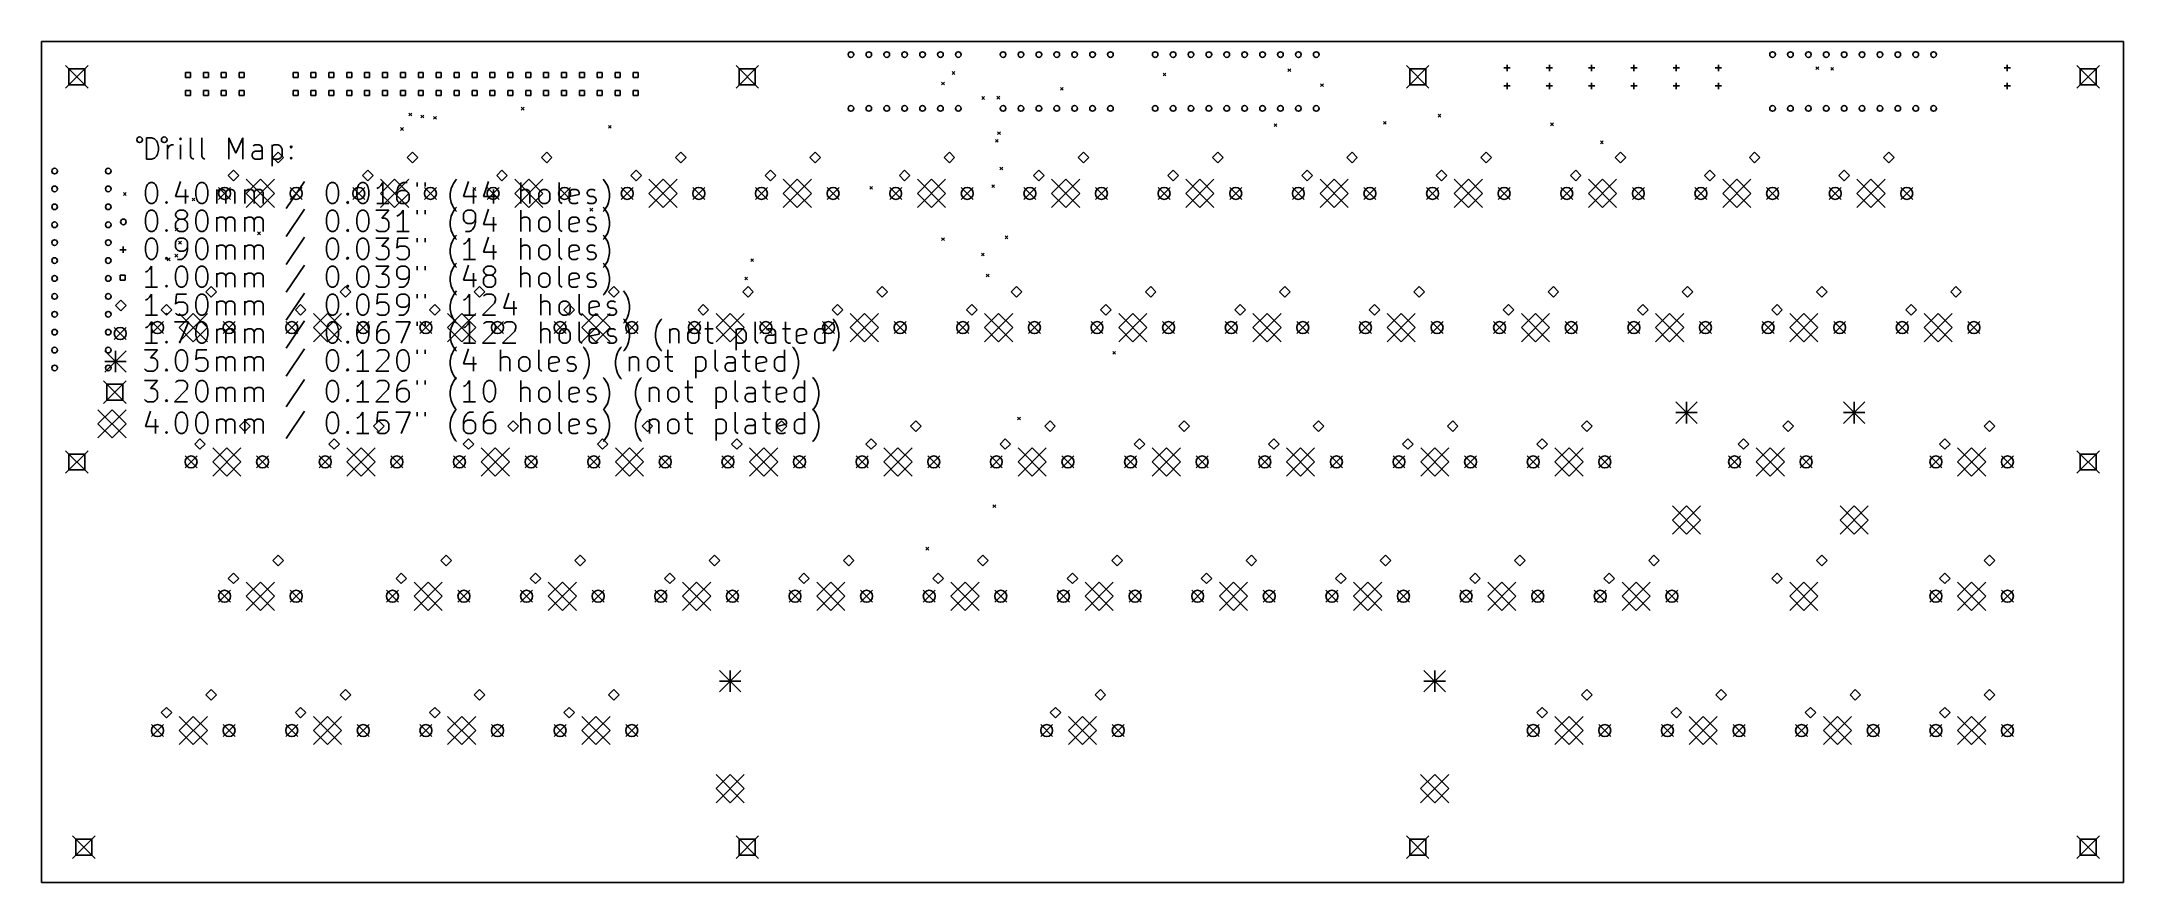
# Model space of a CAD drawing. Extents: x -0.5 to 11.2, y -4.2 to 0.5.
import ezdxf

# ---------------------------------------------------------------- set-up
doc = ezdxf.new("R2010")
doc.units = 0
doc.header["$MEASUREMENT"] = 0
doc.layers.add('BLACK', color=7, linetype='CONTINUOUS')

msp = doc.modelspace()

# ---------------------------------------------------------------- linework, layer by layer
at = {"layer": 'BLACK', "linetype": 'CONTINUOUS'}
for p, q in [((-0.472441, -4.22244), (-0.472441, 0.472441)), ((-0.472441, 0.472441), (11.1602, 0.472441)), ((11.1602, 0.472441), (11.1602, -4.22244)), ((-0.338583, 0.338583), (-0.212598, 0.212598)), ((-0.212598, 0.338583), (-0.338583, 0.212598)), ((-0.231048, 0.320133), (-0.320133, 0.320133)), ((-0.320133, 0.320133), (-0.320133, 0.231048)), ((-0.231048, 0.231048), (-0.231048, 0.320133)), ((0.359195, 0.30014), (0.331356, 0.30014)), ((0.331356, 0.30014), (0.331356, 0.272301)), ((0.331356, 0.272301), (0.359195, 0.272301)), ((0.359195, 0.272301), (0.359195, 0.30014)), ((0.459195, 0.30014), (0.431356, 0.30014)), ((0.431356, 0.30014), (0.431356, 0.272301)), ((0.431356, 0.272301), (0.459195, 0.272301)), ((0.459195, 0.272301), (0.459195, 0.30014)), ((0.559195, 0.30014), (0.531356, 0.30014)), ((0.531356, 0.30014), (0.531356, 0.272301)), ((0.531356, 0.272301), (0.559195, 0.272301)), ((0.559195, 0.272301), (0.559195, 0.30014)), ((0.659195, 0.30014), (0.631356, 0.30014)), ((0.631356, 0.30014), (0.631356, 0.272301)), ((0.631356, 0.272301), (0.659195, 0.272301)), ((0.659195, 0.272301), (0.659195, 0.30014)), ((0.960376, 0.30014), (0.932537, 0.30014)), ((0.932537, 0.30014), (0.932537, 0.272301)), ((0.932537, 0.272301), (0.960376, 0.272301)), ((0.960376, 0.272301), (0.960376, 0.30014)), ((1.06038, 0.30014), (1.03254, 0.30014)), ((1.03254, 0.30014), (1.03254, 0.272301)), ((1.03254, 0.272301), (1.06038, 0.272301)), ((1.06038, 0.272301), (1.06038, 0.30014)), ((1.16038, 0.30014), (1.13254, 0.30014)), ((1.13254, 0.30014), (1.13254, 0.272301)), ((1.13254, 0.272301), (1.16038, 0.272301)), ((1.16038, 0.272301), (1.16038, 0.30014)), ((1.26038, 0.30014), (1.23254, 0.30014)), ((1.23254, 0.30014), (1.23254, 0.272301)), ((1.23254, 0.272301), (1.26038, 0.272301)), ((1.26038, 0.272301), (1.26038, 0.30014)), ((1.36038, 0.30014), (1.33254, 0.30014)), ((1.33254, 0.30014), (1.33254, 0.272301)), ((1.33254, 0.272301), (1.36038, 0.272301)), ((1.36038, 0.272301), (1.36038, 0.30014)), ((1.46038, 0.30014), (1.43254, 0.30014)), ((1.43254, 0.30014), (1.43254, 0.272301)), ((1.43254, 0.272301), (1.46038, 0.272301)), ((1.46038, 0.272301), (1.46038, 0.30014)), ((1.56038, 0.30014), (1.53254, 0.30014)), ((1.53254, 0.30014), (1.53254, 0.272301)), ((1.53254, 0.272301), (1.56038, 0.272301)), ((1.56038, 0.272301), (1.56038, 0.30014)), ((1.66038, 0.30014), (1.63254, 0.30014)), ((1.63254, 0.30014), (1.63254, 0.272301)), ((1.63254, 0.272301), (1.66038, 0.272301)), ((1.66038, 0.272301), (1.66038, 0.30014)), ((1.76038, 0.30014), (1.73254, 0.30014)), ((1.73254, 0.30014), (1.73254, 0.272301)), ((1.73254, 0.272301), (1.76038, 0.272301)), ((1.76038, 0.272301), (1.76038, 0.30014)), ((1.86038, 0.30014), (1.83254, 0.30014)), ((1.83254, 0.30014), (1.83254, 0.272301)), ((1.83254, 0.272301), (1.86038, 0.272301)), ((1.86038, 0.272301), (1.86038, 0.30014)), ((1.96038, 0.30014), (1.93254, 0.30014)), ((1.93254, 0.30014), (1.93254, 0.272301)), ((1.93254, 0.272301), (1.96038, 0.272301)), ((1.96038, 0.272301), (1.96038, 0.30014)), ((2.06038, 0.30014), (2.03254, 0.30014)), ((2.03254, 0.30014), (2.03254, 0.272301)), ((2.03254, 0.272301), (2.06038, 0.272301)), ((2.06038, 0.272301), (2.06038, 0.30014)), ((2.16038, 0.30014), (2.13254, 0.30014)), ((2.13254, 0.30014), (2.13254, 0.272301)), ((2.13254, 0.272301), (2.16038, 0.272301)), ((2.16038, 0.272301), (2.16038, 0.30014)), ((2.26038, 0.30014), (2.23254, 0.30014)), ((2.23254, 0.30014), (2.23254, 0.272301)), ((2.23254, 0.272301), (2.26038, 0.272301)), ((2.26038, 0.272301), (2.26038, 0.30014)), ((2.36038, 0.30014), (2.33254, 0.30014)), ((2.33254, 0.30014), (2.33254, 0.272301)), ((2.33254, 0.272301), (2.36038, 0.272301)), ((2.36038, 0.272301), (2.36038, 0.30014)), ((2.46038, 0.30014), (2.43254, 0.30014)), ((2.43254, 0.30014), (2.43254, 0.272301)), ((2.43254, 0.272301), (2.46038, 0.272301)), ((2.46038, 0.272301), (2.46038, 0.30014)), ((2.56038, 0.30014), (2.53254, 0.30014)), ((2.53254, 0.30014), (2.53254, 0.272301)), ((2.53254, 0.272301), (2.56038, 0.272301)), ((2.56038, 0.272301), (2.56038, 0.30014)), ((2.66038, 0.30014), (2.63254, 0.30014)), ((2.63254, 0.30014), (2.63254, 0.272301)), ((2.63254, 0.272301), (2.66038, 0.272301)), ((2.66038, 0.272301), (2.66038, 0.30014)), ((2.76038, 0.30014), (2.73254, 0.30014)), ((2.73254, 0.30014), (2.73254, 0.272301)), ((2.73254, 0.272301), (2.76038, 0.272301)), ((2.76038, 0.272301), (2.76038, 0.30014)), ((2.86038, 0.30014), (2.83254, 0.30014)), ((2.83254, 0.30014), (2.83254, 0.272301)), ((2.83254, 0.272301), (2.86038, 0.272301)), ((2.86038, 0.272301), (2.86038, 0.30014)), ((3.40774, 0.338583), (3.53373, 0.212598)), ((3.53373, 0.338583), (3.40774, 0.212598)), ((3.51528, 0.320133), (3.42619, 0.320133)), ((3.42619, 0.320133), (3.42619, 0.231048)), ((3.51528, 0.231048), (3.51528, 0.320133)), ((4.55645, 0.247024), (4.5722, 0.231276)), ((4.5722, 0.247024), (4.55645, 0.231276)), ((4.61497, 0.305417), (4.63072, 0.289669)), ((4.63072, 0.305417), (4.61497, 0.289669)), ((5.79448, 0.296917), (5.81022, 0.281169)), ((5.81022, 0.296917), (5.79448, 0.281169)), ((6.49212, 0.320807), (6.50787, 0.305059)), ((6.50787, 0.320807), (6.49212, 0.305059)), ((6.67464, 0.237724), (6.69039, 0.221976)), ((6.69039, 0.237724), (6.67464, 0.221976)), ((7.15406, 0.338583), (7.28004, 0.212598)), ((7.28004, 0.338583), (7.15406, 0.212598)), ((7.26159, 0.320133), (7.1725, 0.320133)), ((7.1725, 0.320133), (7.1725, 0.231048)), ((7.26159, 0.231048), (7.26159, 0.320133)), ((7.69882, 0.325591), (7.73425, 0.325591)), ((7.71654, 0.343307), (7.71654, 0.307874)), ((7.71654, 0.243307), (7.71654, 0.207874)), ((7.93504, 0.325591), (7.97047, 0.325591)), ((7.95276, 0.343307), (7.95276, 0.307874)), ((7.95276, 0.243307), (7.95276, 0.207874)), ((8.17126, 0.325591), (8.20669, 0.325591)), ((8.18898, 0.343307), (8.18898, 0.307874)), ((8.18898, 0.243307), (8.18898, 0.207874)), ((8.40748, 0.325591), (8.44291, 0.325591)), ((8.4252, 0.343307), (8.4252, 0.307874)), ((8.4252, 0.243307), (8.4252, 0.207874)), ((8.6437, 0.325591), (8.67913, 0.325591)), ((8.66142, 0.343307), (8.66142, 0.307874)), ((8.66142, 0.243307), (8.66142, 0.207874)), ((8.87992, 0.325591), (8.91535, 0.325591)), ((8.89764, 0.343307), (8.89764, 0.307874)), ((8.89764, 0.243307), (8.89764, 0.207874)), ((9.44204, 0.332114), (9.45778, 0.316366)), ((9.45778, 0.332114), (9.44204, 0.316366)), ((9.52544, 0.3285), (9.54119, 0.312752)), ((9.54119, 0.3285), (9.52544, 0.312752)), ((10.4941, 0.325591), (10.5295, 0.325591)), ((10.5118, 0.343307), (10.5118, 0.307874)), ((10.5118, 0.243307), (10.5118, 0.207874)), ((10.9004, 0.338583), (11.0264, 0.212598)), ((11.0264, 0.338583), (10.9004, 0.212598)), ((11.0079, 0.320133), (10.9188, 0.320133)), ((10.9188, 0.320133), (10.9188, 0.231048)), ((11.0079, 0.231048), (11.0079, 0.320133)), ((-0.320133, 0.231048), (-0.231048, 0.231048)), ((0.359195, 0.20014), (0.331356, 0.20014)), ((0.331356, 0.20014), (0.331356, 0.172301)), ((0.331356, 0.172301), (0.359195, 0.172301)), ((0.359195, 0.172301), (0.359195, 0.20014)), ((0.459195, 0.20014), (0.431356, 0.20014)), ((0.431356, 0.20014), (0.431356, 0.172301)), ((0.431356, 0.172301), (0.459195, 0.172301)), ((0.459195, 0.172301), (0.459195, 0.20014)), ((0.559195, 0.20014), (0.531356, 0.20014)), ((0.531356, 0.20014), (0.531356, 0.172301)), ((0.531356, 0.172301), (0.559195, 0.172301)), ((0.559195, 0.172301), (0.559195, 0.20014)), ((0.659195, 0.20014), (0.631356, 0.20014)), ((0.631356, 0.20014), (0.631356, 0.172301)), ((0.631356, 0.172301), (0.659195, 0.172301)), ((0.659195, 0.172301), (0.659195, 0.20014)), ((0.960376, 0.20014), (0.932537, 0.20014)), ((0.932537, 0.20014), (0.932537, 0.172301)), ((0.932537, 0.172301), (0.960376, 0.172301)), ((0.960376, 0.172301), (0.960376, 0.20014)), ((1.06038, 0.20014), (1.03254, 0.20014)), ((1.03254, 0.20014), (1.03254, 0.172301)), ((1.03254, 0.172301), (1.06038, 0.172301)), ((1.06038, 0.172301), (1.06038, 0.20014)), ((1.16038, 0.20014), (1.13254, 0.20014)), ((1.13254, 0.20014), (1.13254, 0.172301)), ((1.13254, 0.172301), (1.16038, 0.172301)), ((1.16038, 0.172301), (1.16038, 0.20014)), ((1.26038, 0.20014), (1.23254, 0.20014)), ((1.23254, 0.20014), (1.23254, 0.172301)), ((1.23254, 0.172301), (1.26038, 0.172301)), ((1.26038, 0.172301), (1.26038, 0.20014)), ((1.36038, 0.20014), (1.33254, 0.20014)), ((1.33254, 0.20014), (1.33254, 0.172301)), ((1.33254, 0.172301), (1.36038, 0.172301)), ((1.36038, 0.172301), (1.36038, 0.20014)), ((1.46038, 0.20014), (1.43254, 0.20014)), ((1.43254, 0.20014), (1.43254, 0.172301)), ((1.43254, 0.172301), (1.46038, 0.172301)), ((1.46038, 0.172301), (1.46038, 0.20014)), ((1.56038, 0.20014), (1.53254, 0.20014)), ((1.53254, 0.20014), (1.53254, 0.172301)), ((1.53254, 0.172301), (1.56038, 0.172301)), ((1.56038, 0.172301), (1.56038, 0.20014)), ((1.66038, 0.20014), (1.63254, 0.20014)), ((1.63254, 0.20014), (1.63254, 0.172301)), ((1.63254, 0.172301), (1.66038, 0.172301)), ((1.66038, 0.172301), (1.66038, 0.20014)), ((1.76038, 0.20014), (1.73254, 0.20014)), ((1.73254, 0.20014), (1.73254, 0.172301)), ((1.73254, 0.172301), (1.76038, 0.172301)), ((1.76038, 0.172301), (1.76038, 0.20014)), ((1.86038, 0.20014), (1.83254, 0.20014)), ((1.83254, 0.20014), (1.83254, 0.172301)), ((1.83254, 0.172301), (1.86038, 0.172301)), ((1.86038, 0.172301), (1.86038, 0.20014)), ((1.96038, 0.20014), (1.93254, 0.20014)), ((1.93254, 0.20014), (1.93254, 0.172301)), ((1.93254, 0.172301), (1.96038, 0.172301)), ((1.96038, 0.172301), (1.96038, 0.20014)), ((2.06038, 0.20014), (2.03254, 0.20014)), ((2.03254, 0.20014), (2.03254, 0.172301)), ((2.03254, 0.172301), (2.06038, 0.172301)), ((2.06038, 0.172301), (2.06038, 0.20014)), ((2.16038, 0.20014), (2.13254, 0.20014)), ((2.13254, 0.20014), (2.13254, 0.172301)), ((2.13254, 0.172301), (2.16038, 0.172301)), ((2.16038, 0.172301), (2.16038, 0.20014)), ((2.26038, 0.20014), (2.23254, 0.20014)), ((2.23254, 0.20014), (2.23254, 0.172301)), ((2.23254, 0.172301), (2.26038, 0.172301)), ((2.26038, 0.172301), (2.26038, 0.20014)), ((2.36038, 0.20014), (2.33254, 0.20014)), ((2.33254, 0.20014), (2.33254, 0.172301)), ((2.33254, 0.172301), (2.36038, 0.172301)), ((2.36038, 0.172301), (2.36038, 0.20014)), ((2.46038, 0.20014), (2.43254, 0.20014)), ((2.43254, 0.20014), (2.43254, 0.172301)), ((2.43254, 0.172301), (2.46038, 0.172301)), ((2.46038, 0.172301), (2.46038, 0.20014)), ((2.56038, 0.20014), (2.53254, 0.20014)), ((2.53254, 0.20014), (2.53254, 0.172301)), ((2.53254, 0.172301), (2.56038, 0.172301)), ((2.56038, 0.172301), (2.56038, 0.20014)), ((2.66038, 0.20014), (2.63254, 0.20014)), ((2.63254, 0.20014), (2.63254, 0.172301)), ((2.63254, 0.172301), (2.66038, 0.172301)), ((2.66038, 0.172301), (2.66038, 0.20014)), ((2.76038, 0.20014), (2.73254, 0.20014)), ((2.73254, 0.20014), (2.73254, 0.172301)), ((2.73254, 0.172301), (2.76038, 0.172301)), ((2.76038, 0.172301), (2.76038, 0.20014)), ((2.86038, 0.20014), (2.83254, 0.20014)), ((2.83254, 0.20014), (2.83254, 0.172301)), ((2.83254, 0.172301), (2.86038, 0.172301)), ((2.86038, 0.172301), (2.86038, 0.20014)), ((3.42619, 0.231048), (3.51528, 0.231048)), ((4.78096, 0.165969), (4.79671, 0.15022)), ((4.79671, 0.165969), (4.78096, 0.15022)), ((4.86609, 0.167417), (4.88183, 0.151669)), ((4.88183, 0.167417), (4.86609, 0.151669)), ((5.22071, 0.216622), (5.23646, 0.200874)), ((5.23646, 0.216622), (5.22071, 0.200874)), ((7.1725, 0.231048), (7.26159, 0.231048)), ((7.69882, 0.225591), (7.73425, 0.225591)), ((7.93504, 0.225591), (7.97047, 0.225591)), ((8.17126, 0.225591), (8.20669, 0.225591)), ((8.40748, 0.225591), (8.44291, 0.225591)), ((8.6437, 0.225591), (8.67913, 0.225591)), ((8.87992, 0.225591), (8.91535, 0.225591)), ((10.4941, 0.225591), (10.5295, 0.225591)), ((10.9188, 0.231048), (11.0079, 0.231048)), ((1.58038, 0.073752), (1.59613, 0.058004)), ((1.59613, 0.073752), (1.58038, 0.058004)), ((1.64703, 0.062622), (1.66278, 0.046874)), ((1.66278, 0.062622), (1.64703, 0.046874)), ((1.7181, 0.054945), (1.73385, 0.039197)), ((1.73385, 0.054945), (1.7181, 0.039197)), ((2.20731, 0.106402), (2.22306, 0.090653)), ((2.22306, 0.106402), (2.20731, 0.090653)), ((2.69465, 0.004602), (2.7104, -0.011146)), ((2.7104, 0.004602), (2.69465, -0.011146)), ((6.41494, 0.013752), (6.43069, -0.001996)), ((6.43069, 0.013752), (6.41494, -0.001996)), ((7.02569, 0.027059), (7.04143, 0.011311)), ((7.04143, 0.027059), (7.02569, 0.011311)), ((7.33067, 0.066642), (7.34642, 0.050894)), ((7.34642, 0.066642), (7.33067, 0.050894)), ((7.95965, 0.018799), (7.9754, 0.003051)), ((7.9754, 0.018799), (7.95965, 0.003051)), ((0.112767, -0.183352), (0.112767, -0.065242)), ((0.112767, -0.065242), (0.140889, -0.065242)), ((0.140889, -0.065242), (0.157761, -0.070866)), ((0.157761, -0.070866), (0.16901, -0.082115)), ((0.16901, -0.082115), (0.174634, -0.093363)), ((0.174634, -0.093363), (0.180259, -0.115861)), ((0.180259, -0.115861), (0.180259, -0.132733)), ((0.230877, -0.183352), (0.230877, -0.104612)), ((0.230877, -0.127109), (0.236502, -0.115861)), ((0.236502, -0.115861), (0.242126, -0.110236)), ((0.242126, -0.110236), (0.253375, -0.104612)), ((0.253375, -0.104612), (0.264623, -0.104612)), ((0.303993, -0.065242), (0.298369, -0.070866)), ((0.298369, -0.070866), (0.303993, -0.07649)), ((0.309618, -0.070866), (0.303993, -0.065242)), ((0.303993, -0.065242), (0.303993, -0.07649)), ((0.303993, -0.07649), (0.309618, -0.070866)), ((0.303993, -0.183352), (0.303993, -0.104612)), ((0.360236, -0.166479), (0.360236, -0.065242)), ((0.422103, -0.166479), (0.422103, -0.065242)), ((0.573959, -0.183352), (0.573959, -0.065242)), ((0.573959, -0.065242), (0.61333, -0.149606)), ((0.61333, -0.149606), (0.6527, -0.065242)), ((0.6527, -0.065242), (0.6527, -0.183352)), ((0.720191, -0.104612), (0.708943, -0.110236)), ((0.742688, -0.104612), (0.720191, -0.104612)), ((0.753937, -0.110236), (0.742688, -0.104612)), ((0.759561, -0.121485), (0.753937, -0.110236)), ((0.815804, -0.104612), (0.815804, -0.222722)), ((0.815804, -0.110236), (0.827053, -0.104612)), ((0.827053, -0.104612), (0.84955, -0.104612)), ((0.84955, -0.104612), (0.860799, -0.110236)), ((0.860799, -0.110236), (0.866423, -0.115861)), ((0.866423, -0.115861), (0.872047, -0.127109)), ((0.917042, -0.115861), (0.922666, -0.110236)), ((0.922666, -0.121485), (0.917042, -0.115861)), ((0.922666, -0.110236), (0.92829, -0.115861)), ((0.922666, -0.110236), (0.922666, -0.121485)), ((0.92829, -0.115861), (0.922666, -0.121485)), ((1.5331, -0.007098), (1.54885, -0.022846)), ((1.54885, -0.007098), (1.5331, -0.022846)), ((4.85756, -0.073531), (4.87331, -0.089279)), ((4.87331, -0.073531), (4.85756, -0.089279)), ((4.86917, -0.030811), (4.88491, -0.046559)), ((4.88491, -0.030811), (4.86917, -0.046559)), ((8.23788, -0.082091), (8.25363, -0.097839)), ((8.25363, -0.082091), (8.23788, -0.097839)), ((0.140889, -0.183352), (0.112767, -0.183352)), ((0.157761, -0.177728), (0.140889, -0.183352)), ((0.16901, -0.166479), (0.157761, -0.177728)), ((0.174634, -0.155231), (0.16901, -0.166479)), ((0.180259, -0.132733), (0.174634, -0.155231)), ((0.365861, -0.177728), (0.360236, -0.166479)), ((0.377109, -0.183352), (0.365861, -0.177728)), ((0.427728, -0.177728), (0.422103, -0.166479)), ((0.438976, -0.183352), (0.427728, -0.177728)), ((0.703318, -0.155231), (0.708943, -0.143982)), ((0.703318, -0.166479), (0.703318, -0.155231)), ((0.708943, -0.177728), (0.703318, -0.166479)), ((0.708943, -0.143982), (0.720191, -0.138358)), ((0.720191, -0.183352), (0.708943, -0.177728)), ((0.720191, -0.138358), (0.748313, -0.138358)), ((0.748313, -0.183352), (0.720191, -0.183352)), ((0.748313, -0.138358), (0.759561, -0.132733)), ((0.759561, -0.177728), (0.748313, -0.183352)), ((0.759561, -0.183352), (0.759561, -0.121485)), ((0.827053, -0.183352), (0.815804, -0.177728)), ((0.849921, -0.145157), (0.820394, -0.174685)), ((0.820394, -0.174685), (0.849921, -0.204213)), ((0.84955, -0.183352), (0.827053, -0.183352)), ((0.860799, -0.177728), (0.84955, -0.183352)), ((0.879449, -0.174685), (0.849921, -0.145157)), ((0.849921, -0.204213), (0.879449, -0.174685)), ((0.866423, -0.172103), (0.860799, -0.177728)), ((0.872047, -0.160855), (0.866423, -0.172103)), ((0.872047, -0.127109), (0.872047, -0.160855)), ((0.917042, -0.177728), (0.922666, -0.172103)), ((0.922666, -0.183352), (0.917042, -0.177728)), ((0.922666, -0.172103), (0.92829, -0.177728)), ((0.922666, -0.172103), (0.922666, -0.183352)), ((0.92829, -0.177728), (0.922666, -0.183352)), ((1.59992, -0.145157), (1.57039, -0.174685)), ((1.57039, -0.174685), (1.59992, -0.204213)), ((1.62945, -0.174685), (1.59992, -0.145157)), ((1.59992, -0.204213), (1.62945, -0.174685)), ((2.34992, -0.145157), (2.32039, -0.174685)), ((2.32039, -0.174685), (2.34992, -0.204213)), ((2.37945, -0.174685), (2.34992, -0.145157)), ((2.34992, -0.204213), (2.37945, -0.174685)), ((3.09992, -0.145157), (3.07039, -0.174685)), ((3.07039, -0.174685), (3.09992, -0.204213)), ((3.12945, -0.174685), (3.09992, -0.145157)), ((3.09992, -0.204213), (3.12945, -0.174685)), ((3.84992, -0.145157), (3.82039, -0.174685)), ((3.82039, -0.174685), (3.84992, -0.204213)), ((3.87945, -0.174685), (3.84992, -0.145157)), ((3.84992, -0.204213), (3.87945, -0.174685)), ((4.59992, -0.145157), (4.57039, -0.174685)), ((4.57039, -0.174685), (4.59992, -0.204213)), ((4.62945, -0.174685), (4.59992, -0.145157)), ((4.59992, -0.204213), (4.62945, -0.174685)), ((4.88203, -0.228315), (4.89778, -0.244063)), ((4.89778, -0.228315), (4.88203, -0.244063)), ((5.34992, -0.145157), (5.32039, -0.174685)), ((5.32039, -0.174685), (5.34992, -0.204213)), ((5.37945, -0.174685), (5.34992, -0.145157)), ((5.34992, -0.204213), (5.37945, -0.174685)), ((6.09992, -0.145157), (6.07039, -0.174685)), ((6.07039, -0.174685), (6.09992, -0.204213)), ((6.12945, -0.174685), (6.09992, -0.145157)), ((6.09992, -0.204213), (6.12945, -0.174685)), ((6.84992, -0.145157), (6.82039, -0.174685)), ((6.82039, -0.174685), (6.84992, -0.204213)), ((6.87945, -0.174685), (6.84992, -0.145157)), ((6.84992, -0.204213), (6.87945, -0.174685)), ((7.59992, -0.145157), (7.57039, -0.174685)), ((7.57039, -0.174685), (7.59992, -0.204213)), ((7.62945, -0.174685), (7.59992, -0.145157)), ((7.59992, -0.204213), (7.62945, -0.174685)), ((8.34992, -0.145157), (8.32039, -0.174685)), ((8.32039, -0.174685), (8.34992, -0.204213)), ((8.37945, -0.174685), (8.34992, -0.145157)), ((8.34992, -0.204213), (8.37945, -0.174685)), ((9.09992, -0.145157), (9.07039, -0.174685)), ((9.07039, -0.174685), (9.09992, -0.204213)), ((9.12945, -0.174685), (9.09992, -0.145157)), ((9.09992, -0.204213), (9.12945, -0.174685)), ((9.84992, -0.145157), (9.82039, -0.174685)), ((9.82039, -0.174685), (9.84992, -0.204213)), ((9.87945, -0.174685), (9.84992, -0.145157)), ((9.84992, -0.204213), (9.87945, -0.174685)), ((0.107143, -0.358268), (0.112767, -0.335771)), ((0.112767, -0.335771), (0.118391, -0.324522)), ((0.118391, -0.324522), (0.124016, -0.318898)), ((0.124016, -0.318898), (0.135264, -0.313273)), ((0.135264, -0.313273), (0.146513, -0.313273)), ((0.146513, -0.313273), (0.157761, -0.318898)), ((0.157761, -0.318898), (0.163386, -0.324522)), ((0.163386, -0.324522), (0.16901, -0.335771)), ((0.16901, -0.335771), (0.174634, -0.358268)), ((0.303993, -0.307649), (0.275872, -0.392013)), ((0.388358, -0.358268), (0.393982, -0.335771)), ((0.393982, -0.335771), (0.399606, -0.324522)), ((0.399606, -0.324522), (0.405231, -0.318898)), ((0.405231, -0.318898), (0.416479, -0.313273)), ((0.416479, -0.313273), (0.427728, -0.313273)), ((0.427728, -0.313273), (0.438976, -0.318898)), ((0.438976, -0.318898), (0.444601, -0.324522)), ((0.444601, -0.324522), (0.450225, -0.335771)), ((0.450225, -0.335771), (0.455849, -0.358268)), ((0.516457, -0.34122), (0.583386, -0.40815)), ((0.583386, -0.34122), (0.516457, -0.40815)), ((0.599921, -0.245157), (0.570394, -0.274685)), ((0.570394, -0.274685), (0.599921, -0.304213)), ((0.629449, -0.274685), (0.599921, -0.245157)), ((0.599921, -0.304213), (0.629449, -0.274685)), ((0.671181, -0.295945), (0.828661, -0.453425)), ((0.828661, -0.295945), (0.671181, -0.453425)), ((0.749921, -0.295945), (0.671181, -0.374685)), ((0.828661, -0.374685), (0.749921, -0.295945)), ((0.995782, -0.307649), (0.894544, -0.459505)), ((0.916457, -0.34122), (0.983386, -0.40815)), ((0.983386, -0.34122), (0.916457, -0.40815)), ((1.11952, -0.358268), (1.12514, -0.335771)), ((1.12514, -0.335771), (1.13076, -0.324522)), ((1.13076, -0.324522), (1.13639, -0.318898)), ((1.13639, -0.318898), (1.14764, -0.313273)), ((1.14764, -0.313273), (1.15889, -0.313273)), ((1.15889, -0.313273), (1.17013, -0.318898)), ((1.17013, -0.318898), (1.17576, -0.324522)), ((1.17576, -0.324522), (1.18138, -0.335771)), ((1.18138, -0.335771), (1.18701, -0.358268)), ((1.26646, -0.34122), (1.33339, -0.40815)), ((1.33339, -0.34122), (1.26646, -0.40815)), ((1.28825, -0.358268), (1.29387, -0.335771)), ((1.29387, -0.335771), (1.29949, -0.324522)), ((1.29949, -0.324522), (1.30512, -0.318898)), ((1.30512, -0.318898), (1.31637, -0.313273)), ((1.31637, -0.313273), (1.32762, -0.313273)), ((1.34992, -0.245157), (1.32039, -0.274685)), ((1.32039, -0.274685), (1.34992, -0.304213)), ((1.32762, -0.313273), (1.33886, -0.318898)), ((1.33886, -0.318898), (1.34449, -0.324522)), ((1.34449, -0.324522), (1.35011, -0.335771)), ((1.37945, -0.274685), (1.34992, -0.245157)), ((1.34992, -0.304213), (1.37945, -0.274685)), ((1.35011, -0.335771), (1.35574, -0.358268)), ((1.41198, -0.341395), (1.40073, -0.347019)), ((1.42323, -0.330146), (1.41198, -0.341395)), ((1.42118, -0.295945), (1.57866, -0.453425)), ((1.57866, -0.295945), (1.42118, -0.453425)), ((1.49992, -0.295945), (1.42118, -0.374685)), ((1.43448, -0.313273), (1.42323, -0.330146)), ((1.43448, -0.431384), (1.43448, -0.313273)), ((1.57866, -0.374685), (1.49992, -0.295945)), ((1.51884, -0.341395), (1.51322, -0.363892)), ((1.53009, -0.324522), (1.51884, -0.341395)), ((1.53571, -0.318898), (1.53009, -0.324522)), ((1.54696, -0.313273), (1.53571, -0.318898)), ((1.56946, -0.313273), (1.54696, -0.313273)), ((1.6257, -0.313273), (1.6257, -0.335771)), ((1.66646, -0.34122), (1.73339, -0.40815)), ((1.73339, -0.34122), (1.66646, -0.40815)), ((1.6707, -0.313273), (1.6707, -0.335771)), ((1.8113, -0.375141), (1.81693, -0.347019)), ((1.81693, -0.347019), (1.82255, -0.330146)), ((1.82255, -0.330146), (1.82818, -0.318898)), ((1.82818, -0.318898), (1.83943, -0.302025)), ((1.83943, -0.302025), (1.84505, -0.2964)), ((1.91254, -0.307649), (1.88442, -0.392013)), ((1.93726, -0.342866), (1.95301, -0.358614)), ((1.95301, -0.342866), (1.93726, -0.358614)), ((2.02503, -0.307649), (1.99691, -0.392013)), ((2.01646, -0.34122), (2.08339, -0.40815)), ((2.08339, -0.34122), (2.01646, -0.40815)), ((2.09992, -0.245157), (2.07039, -0.274685)), ((2.07039, -0.274685), (2.09992, -0.304213)), ((2.12945, -0.274685), (2.09992, -0.245157)), ((2.09992, -0.304213), (2.12945, -0.274685)), ((2.17118, -0.295945), (2.32866, -0.453425)), ((2.32866, -0.295945), (2.17118, -0.453425)), ((2.24992, -0.295945), (2.17118, -0.374685)), ((2.20501, -0.431384), (2.20501, -0.313273)), ((2.32866, -0.374685), (2.24992, -0.295945)), ((2.41646, -0.34122), (2.48339, -0.40815)), ((2.48339, -0.34122), (2.41646, -0.40815)), ((2.41873, -0.414511), (2.41873, -0.313273)), ((2.67182, -0.302025), (2.6662, -0.2964)), ((2.68307, -0.318898), (2.67182, -0.302025)), ((2.6887, -0.330146), (2.68307, -0.318898)), ((2.69432, -0.347019), (2.6887, -0.330146)), ((2.69994, -0.375141), (2.69432, -0.347019)), ((2.76646, -0.34122), (2.83339, -0.40815)), ((2.83339, -0.34122), (2.76646, -0.40815)), ((2.84992, -0.245157), (2.82039, -0.274685)), ((2.82039, -0.274685), (2.84992, -0.304213)), ((2.87945, -0.274685), (2.84992, -0.245157)), ((2.84992, -0.304213), (2.87945, -0.274685)), ((2.92118, -0.295945), (3.07866, -0.453425)), ((3.07866, -0.295945), (2.92118, -0.453425)), ((2.99992, -0.295945), (2.92118, -0.374685)), ((3.07866, -0.374685), (2.99992, -0.295945)), ((3.16646, -0.34122), (3.23339, -0.40815)), ((3.23339, -0.34122), (3.16646, -0.40815)), ((3.51646, -0.34122), (3.58339, -0.40815)), ((3.58339, -0.34122), (3.51646, -0.40815)), ((3.59992, -0.245157), (3.57039, -0.274685)), ((3.57039, -0.274685), (3.59992, -0.304213)), ((3.62945, -0.274685), (3.59992, -0.245157)), ((3.59992, -0.304213), (3.62945, -0.274685)), ((3.67118, -0.295945), (3.82866, -0.453425)), ((3.82866, -0.295945), (3.67118, -0.453425)), ((3.74992, -0.295945), (3.67118, -0.374685)), ((3.82866, -0.374685), (3.74992, -0.295945)), ((3.91646, -0.34122), (3.98339, -0.40815)), ((3.98339, -0.34122), (3.91646, -0.40815)), ((4.15483, -0.33574), (4.17058, -0.351488)), ((4.17058, -0.33574), (4.15483, -0.351488)), ((4.26646, -0.34122), (4.33339, -0.40815)), ((4.33339, -0.34122), (4.26646, -0.40815)), ((4.34992, -0.245157), (4.32039, -0.274685)), ((4.32039, -0.274685), (4.34992, -0.304213)), ((4.37945, -0.274685), (4.34992, -0.245157)), ((4.34992, -0.304213), (4.37945, -0.274685)), ((4.42118, -0.295945), (4.57866, -0.453425)), ((4.57866, -0.295945), (4.42118, -0.453425)), ((4.49992, -0.295945), (4.42118, -0.374685)), ((4.57866, -0.374685), (4.49992, -0.295945)), ((4.66646, -0.34122), (4.73339, -0.40815)), ((4.73339, -0.34122), (4.66646, -0.40815)), ((4.83706, -0.326386), (4.8528, -0.342134)), ((4.8528, -0.326386), (4.83706, -0.342134)), ((5.01646, -0.34122), (5.08339, -0.40815)), ((5.08339, -0.34122), (5.01646, -0.40815)), ((5.09992, -0.245157), (5.07039, -0.274685)), ((5.07039, -0.274685), (5.09992, -0.304213)), ((5.12945, -0.274685), (5.09992, -0.245157)), ((5.09992, -0.304213), (5.12945, -0.274685)), ((5.17118, -0.295945), (5.32866, -0.453425)), ((5.32866, -0.295945), (5.17118, -0.453425)), ((5.24992, -0.295945), (5.17118, -0.374685)), ((5.32866, -0.374685), (5.24992, -0.295945)), ((5.41646, -0.34122), (5.48339, -0.40815)), ((5.48339, -0.34122), (5.41646, -0.40815)), ((5.76646, -0.34122), (5.83339, -0.40815)), ((5.83339, -0.34122), (5.76646, -0.40815)), ((5.84992, -0.245157), (5.82039, -0.274685)), ((5.82039, -0.274685), (5.84992, -0.304213)), ((5.87945, -0.274685), (5.84992, -0.245157)), ((5.84992, -0.304213), (5.87945, -0.274685)), ((5.92118, -0.295945), (6.07866, -0.453425)), ((6.07866, -0.295945), (5.92118, -0.453425)), ((5.99992, -0.295945), (5.92118, -0.374685)), ((6.07866, -0.374685), (5.99992, -0.295945)), ((6.16646, -0.34122), (6.23339, -0.40815)), ((6.23339, -0.34122), (6.16646, -0.40815)), ((6.51646, -0.34122), (6.58339, -0.40815)), ((6.58339, -0.34122), (6.51646, -0.40815)), ((6.59992, -0.245157), (6.57039, -0.274685)), ((6.57039, -0.274685), (6.59992, -0.304213)), ((6.62945, -0.274685), (6.59992, -0.245157)), ((6.59992, -0.304213), (6.62945, -0.274685)), ((6.67118, -0.295945), (6.82866, -0.453425)), ((6.82866, -0.295945), (6.67118, -0.453425)), ((6.74992, -0.295945), (6.67118, -0.374685)), ((6.82866, -0.374685), (6.74992, -0.295945)), ((6.91646, -0.34122), (6.98339, -0.40815)), ((6.98339, -0.34122), (6.91646, -0.40815)), ((7.26646, -0.34122), (7.33339, -0.40815)), ((7.33339, -0.34122), (7.26646, -0.40815)), ((7.34992, -0.245157), (7.32039, -0.274685)), ((7.32039, -0.274685), (7.34992, -0.304213)), ((7.37945, -0.274685), (7.34992, -0.245157)), ((7.34992, -0.304213), (7.37945, -0.274685)), ((7.42118, -0.295945), (7.57866, -0.453425)), ((7.57866, -0.295945), (7.42118, -0.453425)), ((7.49992, -0.295945), (7.42118, -0.374685)), ((7.57866, -0.374685), (7.49992, -0.295945)), ((7.66646, -0.34122), (7.73339, -0.40815)), ((7.73339, -0.34122), (7.66646, -0.40815)), ((8.01646, -0.34122), (8.08339, -0.40815)), ((8.08339, -0.34122), (8.01646, -0.40815)), ((8.09992, -0.245157), (8.07039, -0.274685)), ((8.07039, -0.274685), (8.09992, -0.304213)), ((8.12945, -0.274685), (8.09992, -0.245157)), ((8.09992, -0.304213), (8.12945, -0.274685)), ((8.17118, -0.295945), (8.32866, -0.453425)), ((8.32866, -0.295945), (8.17118, -0.453425)), ((8.24992, -0.295945), (8.17118, -0.374685)), ((8.32866, -0.374685), (8.24992, -0.295945)), ((8.41646, -0.34122), (8.48339, -0.40815)), ((8.48339, -0.34122), (8.41646, -0.40815)), ((8.76646, -0.34122), (8.83339, -0.40815)), ((8.83339, -0.34122), (8.76646, -0.40815)), ((8.84992, -0.245157), (8.82039, -0.274685)), ((8.82039, -0.274685), (8.84992, -0.304213)), ((8.87945, -0.274685), (8.84992, -0.245157)), ((8.84992, -0.304213), (8.87945, -0.274685)), ((8.92118, -0.295945), (9.07866, -0.453425)), ((9.07866, -0.295945), (8.92118, -0.453425)), ((8.99992, -0.295945), (8.92118, -0.374685)), ((9.07866, -0.374685), (8.99992, -0.295945)), ((9.16646, -0.34122), (9.23339, -0.40815)), ((9.23339, -0.34122), (9.16646, -0.40815)), ((9.51646, -0.34122), (9.58339, -0.40815)), ((9.58339, -0.34122), (9.51646, -0.40815)), ((9.59992, -0.245157), (9.57039, -0.274685)), ((9.57039, -0.274685), (9.59992, -0.304213)), ((9.62945, -0.274685), (9.59992, -0.245157)), ((9.59992, -0.304213), (9.62945, -0.274685)), ((9.67118, -0.295945), (9.82866, -0.453425)), ((9.82866, -0.295945), (9.67118, -0.453425)), ((9.74992, -0.295945), (9.67118, -0.374685)), ((9.82866, -0.374685), (9.74992, -0.295945)), ((9.91646, -0.34122), (9.98339, -0.40815)), ((9.98339, -0.34122), (9.91646, -0.40815)), ((-0.015748, -0.370079), (0, -0.385827)), ((0, -0.370079), (-0.015748, -0.385827)), ((0.107143, -0.386389), (0.107143, -0.358268)), ((0.112767, -0.408886), (0.107143, -0.386389)), ((0.118391, -0.420135), (0.112767, -0.408886)), ((0.124016, -0.425759), (0.118391, -0.420135)), ((0.135264, -0.431384), (0.124016, -0.425759)), ((0.146513, -0.431384), (0.135264, -0.431384)), ((0.157761, -0.425759), (0.146513, -0.431384)), ((0.163386, -0.420135), (0.157761, -0.425759)), ((0.16901, -0.408886), (0.163386, -0.420135)), ((0.174634, -0.386389), (0.16901, -0.408886)), ((0.174634, -0.358268), (0.174634, -0.386389)), ((0.219629, -0.425759), (0.225253, -0.420135)), ((0.225253, -0.431384), (0.219629, -0.425759)), ((0.225253, -0.420135), (0.230877, -0.425759)), ((0.225253, -0.420135), (0.225253, -0.431384)), ((0.230877, -0.425759), (0.225253, -0.431384)), ((0.275872, -0.392013), (0.348988, -0.392013)), ((0.332115, -0.352643), (0.332115, -0.431384)), ((0.368496, -0.401185), (0.384244, -0.416933)), ((0.384244, -0.401185), (0.368496, -0.416933)), ((0.388358, -0.386389), (0.388358, -0.358268)), ((0.393982, -0.408886), (0.388358, -0.386389)), ((0.399606, -0.420135), (0.393982, -0.408886)), ((0.405231, -0.425759), (0.399606, -0.420135)), ((0.416479, -0.431384), (0.405231, -0.425759)), ((0.427728, -0.431384), (0.416479, -0.431384)), ((0.438976, -0.425759), (0.427728, -0.431384)), ((0.444601, -0.420135), (0.438976, -0.425759)), ((0.450225, -0.408886), (0.444601, -0.420135)), ((0.455849, -0.386389), (0.450225, -0.408886)), ((0.455849, -0.358268), (0.455849, -0.386389)), ((0.506468, -0.431384), (0.506468, -0.352643)), ((0.506468, -0.363892), (0.512092, -0.358268)), ((0.512092, -0.358268), (0.523341, -0.352643)), ((0.523341, -0.352643), (0.540214, -0.352643)), ((0.540214, -0.352643), (0.551462, -0.358268)), ((0.551462, -0.358268), (0.557087, -0.369516)), ((0.557087, -0.369516), (0.562711, -0.358268)), ((0.557087, -0.369516), (0.557087, -0.431384)), ((0.562711, -0.358268), (0.573959, -0.352643)), ((0.573959, -0.352643), (0.590832, -0.352643)), ((0.590832, -0.352643), (0.602081, -0.358268)), ((0.602081, -0.358268), (0.607705, -0.369516)), ((0.607705, -0.369516), (0.607705, -0.431384)), ((0.663948, -0.431384), (0.663948, -0.352643)), ((0.663948, -0.363892), (0.669573, -0.358268)), ((0.669573, -0.358268), (0.680821, -0.352643)), ((0.671181, -0.374685), (0.749921, -0.453425)), ((0.680821, -0.352643), (0.697694, -0.352643)), ((0.697694, -0.352643), (0.708943, -0.358268)), ((0.708943, -0.358268), (0.714567, -0.369516)), ((0.714567, -0.369516), (0.720191, -0.358268)), ((0.714567, -0.369516), (0.714567, -0.431384)), ((0.720191, -0.358268), (0.73144, -0.352643)), ((0.73144, -0.352643), (0.748313, -0.352643)), ((0.748313, -0.352643), (0.759561, -0.358268)), ((0.749921, -0.453425), (0.828661, -0.374685)), ((0.759561, -0.358268), (0.765186, -0.369516)), ((0.765186, -0.369516), (0.765186, -0.431384)), ((0.995782, -0.463555), (0.894544, -0.615411)), ((1.11952, -0.386389), (1.11952, -0.358268)), ((1.12514, -0.408886), (1.11952, -0.386389)), ((1.13076, -0.420135), (1.12514, -0.408886)), ((1.13639, -0.425759), (1.13076, -0.420135)), ((1.14764, -0.431384), (1.13639, -0.425759)), ((1.15889, -0.431384), (1.14764, -0.431384)), ((1.17013, -0.425759), (1.15889, -0.431384)), ((1.17576, -0.420135), (1.17013, -0.425759)), ((1.18138, -0.408886), (1.17576, -0.420135)), ((1.18701, -0.386389), (1.18138, -0.408886)), ((1.18701, -0.358268), (1.18701, -0.386389)), ((1.232, -0.425759), (1.23763, -0.420135)), ((1.23763, -0.431384), (1.232, -0.425759)), ((1.23763, -0.420135), (1.24325, -0.425759)), ((1.23763, -0.420135), (1.23763, -0.431384)), ((1.24325, -0.425759), (1.23763, -0.431384)), ((1.28825, -0.386389), (1.28825, -0.358268)), ((1.29387, -0.408886), (1.28825, -0.386389)), ((1.29949, -0.420135), (1.29387, -0.408886)), ((1.30512, -0.425759), (1.29949, -0.420135)), ((1.31637, -0.431384), (1.30512, -0.425759)), ((1.32762, -0.431384), (1.31637, -0.431384)), ((1.33886, -0.425759), (1.32762, -0.431384)), ((1.34449, -0.420135), (1.33886, -0.425759)), ((1.35011, -0.408886), (1.34449, -0.420135)), ((1.35574, -0.386389), (1.35011, -0.408886)), ((1.35574, -0.358268), (1.35574, -0.386389)), ((1.46822, -0.431384), (1.40073, -0.431384)), ((1.42118, -0.374685), (1.49992, -0.453425)), ((1.49992, -0.453425), (1.57866, -0.374685)), ((1.51322, -0.363892), (1.51322, -0.408886)), ((1.51884, -0.369516), (1.51322, -0.380765)), ((1.51322, -0.408886), (1.51884, -0.420135)), ((1.52447, -0.363892), (1.51884, -0.369516)), ((1.51884, -0.420135), (1.52447, -0.425759)), ((1.53571, -0.358268), (1.52447, -0.363892)), ((1.52447, -0.425759), (1.53571, -0.431384)), ((1.55821, -0.358268), (1.53571, -0.358268)), ((1.53571, -0.431384), (1.55821, -0.431384)), ((1.56946, -0.363892), (1.55821, -0.358268)), ((1.55821, -0.431384), (1.56946, -0.425759)), ((1.57508, -0.369516), (1.56946, -0.363892)), ((1.56946, -0.425759), (1.57508, -0.420135)), ((1.58071, -0.380765), (1.57508, -0.369516)), ((1.57508, -0.420135), (1.58071, -0.408886)), ((1.58071, -0.408886), (1.58071, -0.380765)), ((1.8113, -0.397638), (1.8113, -0.375141)), ((1.81693, -0.425759), (1.8113, -0.397638)), ((1.82255, -0.442632), (1.81693, -0.425759)), ((1.82818, -0.453881), (1.82255, -0.442632)), ((1.83943, -0.470754), (1.82818, -0.453881)), ((1.82818, -0.474803), (1.83943, -0.45793)), ((1.83943, -0.45793), (1.84505, -0.452306)), ((1.88442, -0.392013), (1.95754, -0.392013)), ((1.94066, -0.352643), (1.94066, -0.431384)), ((1.99691, -0.392013), (2.07002, -0.392013)), ((2.02503, -0.463555), (1.99691, -0.547919)), ((2.05315, -0.352643), (2.05315, -0.431384)), ((2.17118, -0.374685), (2.24992, -0.453425)), ((2.21063, -0.358268), (2.20501, -0.363892)), ((2.22188, -0.352643), (2.21063, -0.358268)), ((2.23875, -0.352643), (2.22188, -0.352643)), ((2.25, -0.358268), (2.23875, -0.352643)), ((2.24992, -0.453425), (2.32866, -0.374685)), ((2.25562, -0.369516), (2.25, -0.358268)), ((2.25562, -0.431384), (2.25562, -0.369516)), ((2.30624, -0.375141), (2.31187, -0.363892)), ((2.30624, -0.408886), (2.30624, -0.375141)), ((2.31187, -0.420135), (2.30624, -0.408886)), ((2.31187, -0.363892), (2.31749, -0.358268)), ((2.31749, -0.425759), (2.31187, -0.420135)), ((2.31749, -0.358268), (2.32874, -0.352643)), ((2.32874, -0.431384), (2.31749, -0.425759)), ((2.32874, -0.352643), (2.34561, -0.352643)), ((2.34561, -0.431384), (2.32874, -0.431384)), ((2.34561, -0.352643), (2.35686, -0.358268)), ((2.35686, -0.425759), (2.34561, -0.431384)), ((2.35686, -0.358268), (2.36249, -0.363892)), ((2.36249, -0.420135), (2.35686, -0.425759)), ((2.36249, -0.363892), (2.36811, -0.375141)), ((2.36811, -0.408886), (2.36249, -0.420135)), ((2.36811, -0.375141), (2.36811, -0.408886)), ((2.42435, -0.425759), (2.41873, -0.414511)), ((2.4356, -0.431384), (2.42435, -0.425759)), ((2.47497, -0.369516), (2.4806, -0.358268)), ((2.47497, -0.414511), (2.47497, -0.369516)), ((2.53121, -0.380765), (2.47497, -0.392013)), ((2.4806, -0.425759), (2.47497, -0.414511)), ((2.4806, -0.358268), (2.49184, -0.352643)), ((2.49184, -0.431384), (2.4806, -0.425759)), ((2.49184, -0.352643), (2.51434, -0.352643)), ((2.51434, -0.431384), (2.49184, -0.431384)), ((2.51434, -0.352643), (2.52559, -0.358268)), ((2.52559, -0.425759), (2.51434, -0.431384)), ((2.52559, -0.358268), (2.53121, -0.369516)), ((2.53121, -0.369516), (2.53121, -0.380765)), ((2.57621, -0.369516), (2.58183, -0.358268)), ((2.57621, -0.375141), (2.57621, -0.369516)), ((2.58183, -0.386389), (2.57621, -0.375141)), ((2.57621, -0.425759), (2.58746, -0.431384)), ((2.58183, -0.358268), (2.59308, -0.352643)), ((2.59308, -0.392013), (2.58183, -0.386389)), ((2.58746, -0.431384), (2.60995, -0.431384)), ((2.59121, -0.45785), (2.60696, -0.473598)), ((2.60696, -0.45785), (2.59121, -0.473598)), ((2.59308, -0.352643), (2.60995, -0.352643)), ((2.60995, -0.392013), (2.59308, -0.392013)), ((2.60995, -0.352643), (2.6212, -0.358268)), ((2.6212, -0.397638), (2.60995, -0.392013)), ((2.60995, -0.431384), (2.6212, -0.425759)), ((2.62683, -0.408886), (2.6212, -0.397638)), ((2.6212, -0.425759), (2.62683, -0.414511)), ((2.62683, -0.414511), (2.62683, -0.408886)), ((2.67182, -0.45793), (2.6662, -0.452306)), ((2.67182, -0.470754), (2.68307, -0.453881)), ((2.68307, -0.474803), (2.67182, -0.45793)), ((2.68307, -0.453881), (2.6887, -0.442632)), ((2.6887, -0.442632), (2.69432, -0.425759)), ((2.69432, -0.425759), (2.69994, -0.397638)), ((2.69994, -0.397638), (2.69994, -0.375141)), ((2.92118, -0.374685), (2.99992, -0.453425)), ((2.99992, -0.453425), (3.07866, -0.374685)), ((3.67118, -0.374685), (3.74992, -0.453425)), ((3.74992, -0.453425), (3.82866, -0.374685)), ((4.42118, -0.374685), (4.49992, -0.453425)), ((4.49992, -0.453425), (4.57866, -0.374685)), ((5.17118, -0.374685), (5.24992, -0.453425)), ((5.24992, -0.453425), (5.32866, -0.374685)), ((5.92118, -0.374685), (5.99992, -0.453425)), ((5.99992, -0.453425), (6.07866, -0.374685)), ((6.67118, -0.374685), (6.74992, -0.453425)), ((6.74992, -0.453425), (6.82866, -0.374685)), ((7.42118, -0.374685), (7.49992, -0.453425)), ((7.49992, -0.453425), (7.57866, -0.374685)), ((8.17118, -0.374685), (8.24992, -0.453425)), ((8.24992, -0.453425), (8.32866, -0.374685)), ((8.92118, -0.374685), (8.99992, -0.453425)), ((8.99992, -0.453425), (9.07866, -0.374685)), ((9.67118, -0.374685), (9.74992, -0.453425)), ((9.74992, -0.453425), (9.82866, -0.374685)), ((0.107143, -0.514173), (0.112767, -0.491676)), ((0.107143, -0.542295), (0.107143, -0.514173)), ((0.112767, -0.564792), (0.107143, -0.542295)), ((0.112767, -0.491676), (0.118391, -0.480427)), ((0.118391, -0.57604), (0.112767, -0.564792)), ((0.118391, -0.480427), (0.124016, -0.474803)), ((0.124016, -0.581665), (0.118391, -0.57604)), ((0.124016, -0.474803), (0.135264, -0.469179)), ((0.135264, -0.469179), (0.146513, -0.469179)), ((0.146513, -0.469179), (0.157761, -0.474803)), ((0.157761, -0.474803), (0.163386, -0.480427)), ((0.163386, -0.57604), (0.157761, -0.581665)), ((0.163386, -0.480427), (0.16901, -0.491676)), ((0.16901, -0.564792), (0.163386, -0.57604)), ((0.16901, -0.491676), (0.174634, -0.514173)), ((0.174634, -0.542295), (0.16901, -0.564792)), ((0.174634, -0.514173), (0.174634, -0.542295)), ((0.219629, -0.581665), (0.225253, -0.57604)), ((0.225253, -0.57604), (0.230877, -0.581665)), ((0.225253, -0.57604), (0.225253, -0.587289)), ((0.274638, -0.569142), (0.290386, -0.58489)), ((0.290386, -0.569142), (0.274638, -0.58489)), ((0.275872, -0.491676), (0.281496, -0.480427)), ((0.275872, -0.4973), (0.275872, -0.491676)), ((0.281496, -0.508549), (0.275872, -0.4973)), ((0.281496, -0.531046), (0.275872, -0.542295)), ((0.275872, -0.542295), (0.275872, -0.564792)), ((0.275872, -0.564792), (0.281496, -0.57604)), ((0.281496, -0.480427), (0.28712, -0.474803)), ((0.28712, -0.514173), (0.281496, -0.508549)), ((0.28712, -0.525422), (0.281496, -0.531046)), ((0.281496, -0.57604), (0.28712, -0.581665)), ((0.28712, -0.474803), (0.298369, -0.469179)), ((0.298369, -0.519798), (0.28712, -0.514173)), ((0.298369, -0.519798), (0.28712, -0.525422)), ((0.298369, -0.469179), (0.320866, -0.469179)), ((0.320866, -0.519798), (0.298369, -0.519798)), ((0.320866, -0.469179), (0.332115, -0.474803)), ((0.332115, -0.514173), (0.320866, -0.519798)), ((0.332115, -0.525422), (0.320866, -0.519798)), ((0.332115, -0.474803), (0.337739, -0.480427)), ((0.337739, -0.508549), (0.332115, -0.514173)), ((0.337739, -0.531046), (0.332115, -0.525422)), ((0.332115, -0.581665), (0.337739, -0.57604)), ((0.337739, -0.480427), (0.343363, -0.491676)), ((0.343363, -0.4973), (0.337739, -0.508549)), ((0.343363, -0.542295), (0.337739, -0.531046)), ((0.337739, -0.57604), (0.343363, -0.564792)), ((0.343363, -0.491676), (0.343363, -0.4973)), ((0.343363, -0.564792), (0.343363, -0.542295)), ((0.388358, -0.514173), (0.393982, -0.491676)), ((0.388358, -0.542295), (0.388358, -0.514173)), ((0.393982, -0.564792), (0.388358, -0.542295)), ((0.393982, -0.491676), (0.399606, -0.480427)), ((0.399606, -0.57604), (0.393982, -0.564792)), ((0.399606, -0.480427), (0.405231, -0.474803)), ((0.405231, -0.581665), (0.399606, -0.57604)), ((0.405231, -0.474803), (0.416479, -0.469179)), ((0.416479, -0.469179), (0.427728, -0.469179)), ((0.427728, -0.469179), (0.438976, -0.474803)), ((0.438976, -0.474803), (0.444601, -0.480427)), ((0.444601, -0.57604), (0.438976, -0.581665)), ((0.444601, -0.480427), (0.450225, -0.491676)), ((0.450225, -0.564792), (0.444601, -0.57604)), ((0.450225, -0.491676), (0.455849, -0.514173)), ((0.455849, -0.542295), (0.450225, -0.564792)), ((0.455849, -0.514173), (0.455849, -0.542295)), ((0.506468, -0.587289), (0.506468, -0.508549)), ((0.506468, -0.519798), (0.512092, -0.514173)), ((0.512092, -0.514173), (0.523341, -0.508549)), ((0.523341, -0.508549), (0.540214, -0.508549)), ((0.540214, -0.508549), (0.551462, -0.514173)), ((0.551462, -0.514173), (0.557087, -0.525422)), ((0.557087, -0.525422), (0.562711, -0.514173)), ((0.557087, -0.525422), (0.557087, -0.587289)), ((0.562711, -0.514173), (0.573959, -0.508549)), ((0.573959, -0.508549), (0.590832, -0.508549)), ((0.590832, -0.508549), (0.602081, -0.514173)), ((0.602081, -0.514173), (0.607705, -0.525422)), ((0.607705, -0.525422), (0.607705, -0.587289)), ((0.663948, -0.587289), (0.663948, -0.508549)), ((0.663948, -0.519798), (0.669573, -0.514173)), ((0.669573, -0.514173), (0.680821, -0.508549)), ((0.680821, -0.508549), (0.697694, -0.508549)), ((0.697694, -0.508549), (0.708943, -0.514173)), ((0.708943, -0.514173), (0.714567, -0.525422)), ((0.714567, -0.525422), (0.720191, -0.514173)), ((0.714567, -0.525422), (0.714567, -0.587289)), ((0.720191, -0.514173), (0.73144, -0.508549)), ((0.73144, -0.508549), (0.748313, -0.508549)), ((0.748313, -0.508549), (0.759561, -0.514173)), ((0.759561, -0.514173), (0.765186, -0.525422)), ((0.765186, -0.525422), (0.765186, -0.587289)), ((1.11952, -0.514173), (1.12514, -0.491676)), ((1.11952, -0.542295), (1.11952, -0.514173)), ((1.12514, -0.564792), (1.11952, -0.542295)), ((1.12514, -0.491676), (1.13076, -0.480427)), ((1.13076, -0.57604), (1.12514, -0.564792)), ((1.13076, -0.480427), (1.13639, -0.474803)), ((1.13639, -0.581665), (1.13076, -0.57604)), ((1.13639, -0.474803), (1.14764, -0.469179)), ((1.14764, -0.469179), (1.15889, -0.469179)), ((1.15889, -0.469179), (1.17013, -0.474803)), ((1.17013, -0.474803), (1.17576, -0.480427)), ((1.17576, -0.57604), (1.17013, -0.581665)), ((1.17576, -0.480427), (1.18138, -0.491676)), ((1.18138, -0.564792), (1.17576, -0.57604)), ((1.18138, -0.491676), (1.18701, -0.514173)), ((1.18701, -0.542295), (1.18138, -0.564792)), ((1.18701, -0.514173), (1.18701, -0.542295)), ((1.232, -0.581665), (1.23763, -0.57604)), ((1.23763, -0.57604), (1.24325, -0.581665)), ((1.23763, -0.57604), (1.23763, -0.587289)), ((1.28825, -0.514173), (1.29387, -0.491676)), ((1.28825, -0.542295), (1.28825, -0.514173)), ((1.29387, -0.564792), (1.28825, -0.542295)), ((1.29387, -0.491676), (1.29949, -0.480427)), ((1.29949, -0.57604), (1.29387, -0.564792)), ((1.29949, -0.480427), (1.30512, -0.474803)), ((1.30512, -0.581665), (1.29949, -0.57604)), ((1.30512, -0.474803), (1.31637, -0.469179)), ((1.31637, -0.469179), (1.32762, -0.469179)), ((1.32762, -0.469179), (1.33886, -0.474803)), ((1.33886, -0.474803), (1.34449, -0.480427)), ((1.34449, -0.57604), (1.33886, -0.581665)), ((1.34449, -0.480427), (1.35011, -0.491676)), ((1.35011, -0.564792), (1.34449, -0.57604)), ((1.35011, -0.491676), (1.35574, -0.514173)), ((1.35574, -0.542295), (1.35011, -0.564792)), ((1.35574, -0.514173), (1.35574, -0.542295)), ((1.39511, -0.469179), (1.46822, -0.469179)), ((1.40073, -0.581665), (1.39511, -0.57604)), ((1.46822, -0.469179), (1.42885, -0.514173)), ((1.42885, -0.514173), (1.44573, -0.514173)), ((1.44573, -0.514173), (1.45697, -0.519798)), ((1.45697, -0.519798), (1.4626, -0.525422)), ((1.4626, -0.57604), (1.45697, -0.581665)), ((1.4626, -0.525422), (1.46822, -0.53667)), ((1.46822, -0.564792), (1.4626, -0.57604)), ((1.46822, -0.53667), (1.46822, -0.564792)), ((1.52447, -0.4973), (1.51322, -0.502925)), ((1.53571, -0.486052), (1.52447, -0.4973)), ((1.54696, -0.469179), (1.53571, -0.486052)), ((1.54696, -0.587289), (1.54696, -0.469179)), ((1.6257, -0.469179), (1.6257, -0.491676)), ((1.6707, -0.469179), (1.6707, -0.491676)), ((1.8113, -0.531046), (1.81693, -0.502925)), ((1.8113, -0.553543), (1.8113, -0.531046)), ((1.81693, -0.581665), (1.8113, -0.553543)), ((1.81693, -0.502925), (1.82255, -0.486052)), ((1.82255, -0.486052), (1.82818, -0.474803)), ((1.84505, -0.476378), (1.83943, -0.470754)), ((1.89004, -0.480427), (1.88442, -0.491676)), ((1.88442, -0.491676), (1.88442, -0.519798)), ((1.88442, -0.519798), (1.89004, -0.531046)), ((1.89567, -0.474803), (1.89004, -0.480427)), ((1.89004, -0.531046), (1.89567, -0.53667)), ((1.90692, -0.469179), (1.89567, -0.474803)), ((1.89567, -0.53667), (1.90692, -0.542295)), ((1.92942, -0.469179), (1.90692, -0.469179)), ((1.90692, -0.542295), (1.92942, -0.542295)), ((1.94066, -0.474803), (1.92942, -0.469179)), ((1.92942, -0.542295), (1.94066, -0.53667)), ((1.92942, -0.581665), (1.93504, -0.57604)), ((1.93504, -0.57604), (1.94629, -0.559168)), ((1.94629, -0.480427), (1.94066, -0.474803)), ((1.94066, -0.53667), (1.94629, -0.531046)), ((1.95191, -0.491676), (1.94629, -0.480427)), ((1.94629, -0.531046), (1.95191, -0.519798)), ((1.94629, -0.559168), (1.95191, -0.53667)), ((1.95191, -0.53667), (1.95191, -0.491676)), ((1.99691, -0.547919), (2.07002, -0.547919)), ((2.05315, -0.508549), (2.05315, -0.587289)), ((2.20501, -0.587289), (2.20501, -0.469179)), ((2.21063, -0.514173), (2.20501, -0.519798)), ((2.22188, -0.508549), (2.21063, -0.514173)), ((2.23875, -0.508549), (2.22188, -0.508549)), ((2.25, -0.514173), (2.23875, -0.508549)), ((2.25562, -0.525422), (2.25, -0.514173)), ((2.25562, -0.587289), (2.25562, -0.525422)), ((2.30624, -0.531046), (2.31187, -0.519798)), ((2.30624, -0.564792), (2.30624, -0.531046)), ((2.31187, -0.57604), (2.30624, -0.564792)), ((2.31187, -0.519798), (2.31749, -0.514173)), ((2.31749, -0.581665), (2.31187, -0.57604)), ((2.31749, -0.514173), (2.32874, -0.508549)), ((2.32874, -0.508549), (2.34561, -0.508549)), ((2.34561, -0.508549), (2.35686, -0.514173)), ((2.35686, -0.514173), (2.36249, -0.519798)), ((2.36249, -0.57604), (2.35686, -0.581665)), ((2.36249, -0.519798), (2.36811, -0.531046)), ((2.36811, -0.564792), (2.36249, -0.57604)), ((2.36811, -0.531046), (2.36811, -0.564792)), ((2.41873, -0.570416), (2.41873, -0.469179)), ((2.42435, -0.581665), (2.41873, -0.570416)), ((2.47497, -0.525422), (2.4806, -0.514173)), ((2.47497, -0.570416), (2.47497, -0.525422)), ((2.53121, -0.53667), (2.47497, -0.547919)), ((2.4806, -0.581665), (2.47497, -0.570416)), ((2.4806, -0.514173), (2.49184, -0.508549)), ((2.49184, -0.508549), (2.51434, -0.508549)), ((2.51434, -0.508549), (2.52559, -0.514173)), ((2.52559, -0.514173), (2.53121, -0.525422)), ((2.53121, -0.525422), (2.53121, -0.53667)), ((2.57621, -0.525422), (2.58183, -0.514173)), ((2.57621, -0.531046), (2.57621, -0.525422)), ((2.58183, -0.542295), (2.57621, -0.531046)), ((2.58183, -0.514173), (2.59308, -0.508549)), ((2.59308, -0.547919), (2.58183, -0.542295)), ((2.59308, -0.508549), (2.60995, -0.508549)), ((2.60995, -0.547919), (2.59308, -0.547919)), ((2.60995, -0.508549), (2.6212, -0.514173)), ((2.6212, -0.553543), (2.60995, -0.547919)), ((2.62683, -0.564792), (2.6212, -0.553543)), ((2.6212, -0.581665), (2.62683, -0.570416)), ((2.62683, -0.570416), (2.62683, -0.564792)), ((2.6662, -0.476378), (2.67182, -0.470754)), ((2.6887, -0.486052), (2.68307, -0.474803)), ((2.69432, -0.502925), (2.6887, -0.486052)), ((2.69994, -0.531046), (2.69432, -0.502925)), ((2.69432, -0.581665), (2.69994, -0.553543)), ((2.69994, -0.553543), (2.69994, -0.531046)), ((-0.035433, -0.689764), (0, -0.689764)), ((-0.017716, -0.672047), (-0.017716, -0.70748)), ((0.107143, -0.670079), (0.112767, -0.647582)), ((0.107143, -0.6982), (0.107143, -0.670079)), ((0.112767, -0.647582), (0.118391, -0.636333)), ((0.118391, -0.636333), (0.124016, -0.630709)), ((0.135264, -0.587289), (0.124016, -0.581665)), ((0.124016, -0.630709), (0.135264, -0.625084)), ((0.146513, -0.587289), (0.135264, -0.587289)), ((0.135264, -0.625084), (0.146513, -0.625084)), ((0.157761, -0.581665), (0.146513, -0.587289)), ((0.146513, -0.625084), (0.157761, -0.630709)), ((0.157761, -0.630709), (0.163386, -0.636333)), ((0.163386, -0.636333), (0.16901, -0.647582)), ((0.16901, -0.647582), (0.174634, -0.670079)), ((0.174634, -0.670079), (0.174634, -0.6982)), ((0.225253, -0.587289), (0.219629, -0.581665)), ((0.230877, -0.581665), (0.225253, -0.587289)), ((0.281496, -0.636333), (0.275872, -0.647582)), ((0.275872, -0.647582), (0.275872, -0.675703)), ((0.275872, -0.675703), (0.281496, -0.686952)), ((0.28712, -0.630709), (0.281496, -0.636333)), ((0.281496, -0.686952), (0.28712, -0.692576)), ((0.28712, -0.581665), (0.298369, -0.587289)), ((0.298369, -0.625084), (0.28712, -0.630709)), ((0.28712, -0.692576), (0.298369, -0.6982)), ((0.293079, -0.642157), (0.308827, -0.657906)), ((0.308827, -0.642157), (0.293079, -0.657906)), ((0.298369, -0.587289), (0.320866, -0.587289)), ((0.320866, -0.625084), (0.298369, -0.625084)), ((0.320866, -0.587289), (0.332115, -0.581665)), ((0.332115, -0.630709), (0.320866, -0.625084)), ((0.320866, -0.6982), (0.332115, -0.692576)), ((0.337739, -0.636333), (0.332115, -0.630709)), ((0.332115, -0.692576), (0.337739, -0.686952)), ((0.343363, -0.647582), (0.337739, -0.636333)), ((0.337739, -0.686952), (0.343363, -0.675703)), ((0.337739, -0.715073), (0.343363, -0.692576)), ((0.343363, -0.692576), (0.343363, -0.647582)), ((0.388358, -0.670079), (0.393982, -0.647582)), ((0.388358, -0.6982), (0.388358, -0.670079)), ((0.393982, -0.647582), (0.399606, -0.636333)), ((0.399606, -0.636333), (0.405231, -0.630709)), ((0.416479, -0.587289), (0.405231, -0.581665)), ((0.405231, -0.630709), (0.416479, -0.625084)), ((0.427728, -0.587289), (0.416479, -0.587289)), ((0.416479, -0.625084), (0.427728, -0.625084)), ((0.438976, -0.581665), (0.427728, -0.587289)), ((0.427728, -0.625084), (0.438976, -0.630709)), ((0.438976, -0.630709), (0.444601, -0.636333)), ((0.444601, -0.636333), (0.450225, -0.647582)), ((0.450225, -0.647582), (0.455849, -0.670079)), ((0.455849, -0.670079), (0.455849, -0.6982)), ((0.506468, -0.743195), (0.506468, -0.664454)), ((0.506468, -0.675703), (0.512092, -0.670079)), ((0.512092, -0.670079), (0.523341, -0.664454)), ((0.523341, -0.664454), (0.540214, -0.664454)), ((0.540214, -0.664454), (0.551462, -0.670079)), ((0.551462, -0.670079), (0.557087, -0.681327)), ((0.557087, -0.681327), (0.562711, -0.670079)), ((0.557087, -0.681327), (0.557087, -0.743195)), ((0.562711, -0.670079), (0.573959, -0.664454)), ((0.573959, -0.664454), (0.590832, -0.664454)), ((0.590832, -0.664454), (0.602081, -0.670079)), ((0.602081, -0.670079), (0.607705, -0.681327)), ((0.607705, -0.681327), (0.607705, -0.743195)), ((0.663948, -0.743195), (0.663948, -0.664454)), ((0.663948, -0.675703), (0.669573, -0.670079)), ((0.669573, -0.670079), (0.680821, -0.664454)), ((0.680821, -0.664454), (0.697694, -0.664454)), ((0.697694, -0.664454), (0.708943, -0.670079)), ((0.708943, -0.670079), (0.714567, -0.681327)), ((0.714567, -0.681327), (0.720191, -0.670079)), ((0.714567, -0.681327), (0.714567, -0.743195)), ((0.720191, -0.670079), (0.73144, -0.664454)), ((0.73144, -0.664454), (0.748313, -0.664454)), ((0.734646, -0.590213), (0.750394, -0.605961)), ((0.750394, -0.590213), (0.734646, -0.605961)), ((0.748313, -0.664454), (0.759561, -0.670079)), ((0.759561, -0.670079), (0.765186, -0.681327)), ((0.765186, -0.681327), (0.765186, -0.743195)), ((0.995782, -0.61946), (0.894544, -0.771316)), ((1.11952, -0.670079), (1.12514, -0.647582)), ((1.11952, -0.6982), (1.11952, -0.670079)), ((1.12514, -0.647582), (1.13076, -0.636333)), ((1.13076, -0.636333), (1.13639, -0.630709)), ((1.14764, -0.587289), (1.13639, -0.581665)), ((1.13639, -0.630709), (1.14764, -0.625084)), ((1.15889, -0.587289), (1.14764, -0.587289)), ((1.14764, -0.625084), (1.15889, -0.625084)), ((1.17013, -0.581665), (1.15889, -0.587289)), ((1.15889, -0.625084), (1.17013, -0.630709)), ((1.17013, -0.630709), (1.17576, -0.636333)), ((1.17576, -0.636333), (1.18138, -0.647582)), ((1.18138, -0.647582), (1.18701, -0.670079)), ((1.18701, -0.670079), (1.18701, -0.6982)), ((1.23763, -0.587289), (1.232, -0.581665)), ((1.24325, -0.581665), (1.23763, -0.587289)), ((1.28825, -0.670079), (1.29387, -0.647582)), ((1.28825, -0.6982), (1.28825, -0.670079)), ((1.29387, -0.647582), (1.29949, -0.636333)), ((1.29949, -0.636333), (1.30512, -0.630709)), ((1.31637, -0.587289), (1.30512, -0.581665)), ((1.30512, -0.630709), (1.31637, -0.625084)), ((1.32762, -0.587289), (1.31637, -0.587289)), ((1.31637, -0.625084), (1.32762, -0.625084)), ((1.33886, -0.581665), (1.32762, -0.587289)), ((1.32762, -0.625084), (1.33886, -0.630709)), ((1.33886, -0.630709), (1.34449, -0.636333)), ((1.34449, -0.636333), (1.35011, -0.647582)), ((1.35011, -0.647582), (1.35574, -0.670079)), ((1.35574, -0.670079), (1.35574, -0.6982)), ((1.39511, -0.625084), (1.46822, -0.625084)), ((1.41198, -0.587289), (1.40073, -0.581665)), ((1.44573, -0.587289), (1.41198, -0.587289)), ((1.46822, -0.625084), (1.42885, -0.670079)), ((1.42885, -0.670079), (1.44573, -0.670079)), ((1.45697, -0.581665), (1.44573, -0.587289)), ((1.44573, -0.670079), (1.45697, -0.675703)), ((1.45697, -0.675703), (1.4626, -0.681327)), ((1.4626, -0.681327), (1.46822, -0.692576)), ((1.46822, -0.692576), (1.46822, -0.720697)), ((1.58071, -0.587289), (1.51322, -0.587289)), ((1.51884, -0.625084), (1.51322, -0.681327)), ((1.51322, -0.681327), (1.51884, -0.675703)), ((1.57508, -0.625084), (1.51884, -0.625084)), ((1.51884, -0.675703), (1.53009, -0.670079)), ((1.53009, -0.670079), (1.55821, -0.670079)), ((1.55821, -0.670079), (1.56946, -0.675703)), ((1.56946, -0.675703), (1.57508, -0.681327)), ((1.57508, -0.681327), (1.58071, -0.692576)), ((1.58071, -0.692576), (1.58071, -0.720697)), ((1.6257, -0.625084), (1.6257, -0.647582)), ((1.6707, -0.625084), (1.6707, -0.647582)), ((1.8113, -0.686952), (1.81693, -0.65883)), ((1.8113, -0.709449), (1.8113, -0.686952)), ((1.82255, -0.598538), (1.81693, -0.581665)), ((1.81693, -0.65883), (1.82255, -0.641957)), ((1.82818, -0.609786), (1.82255, -0.598538)), ((1.82255, -0.641957), (1.82818, -0.630709)), ((1.83943, -0.626659), (1.82818, -0.609786)), ((1.82818, -0.630709), (1.83943, -0.613836)), ((1.83943, -0.613836), (1.84505, -0.608211)), ((1.84505, -0.632283), (1.83943, -0.626659)), ((1.89567, -0.653206), (1.88442, -0.65883)), ((1.89567, -0.587289), (1.91817, -0.587289)), ((1.90692, -0.641957), (1.89567, -0.653206)), ((1.91817, -0.625084), (1.90692, -0.641957)), ((1.91817, -0.587289), (1.92942, -0.581665)), ((1.91817, -0.743195), (1.91817, -0.625084)), ((2.02503, -0.61946), (1.99691, -0.703824)), ((2.05315, -0.664454), (2.05315, -0.743195)), ((2.20501, -0.743195), (2.20501, -0.625084)), ((2.21063, -0.670079), (2.20501, -0.675703)), ((2.22188, -0.664454), (2.21063, -0.670079)), ((2.23875, -0.664454), (2.22188, -0.664454)), ((2.25, -0.670079), (2.23875, -0.664454)), ((2.25562, -0.681327), (2.25, -0.670079)), ((2.25562, -0.743195), (2.25562, -0.681327)), ((2.30624, -0.686952), (2.31187, -0.675703)), ((2.30624, -0.720697), (2.30624, -0.686952)), ((2.31187, -0.675703), (2.31749, -0.670079)), ((2.32874, -0.587289), (2.31749, -0.581665)), ((2.31749, -0.670079), (2.32874, -0.664454)), ((2.34561, -0.587289), (2.32874, -0.587289)), ((2.32874, -0.664454), (2.34561, -0.664454)), ((2.35686, -0.581665), (2.34561, -0.587289)), ((2.34561, -0.664454), (2.35686, -0.670079)), ((2.35686, -0.670079), (2.36249, -0.675703)), ((2.36249, -0.675703), (2.36811, -0.686952)), ((2.36811, -0.686952), (2.36811, -0.720697)), ((2.41873, -0.726322), (2.41873, -0.625084)), ((2.4356, -0.587289), (2.42435, -0.581665)), ((2.47497, -0.681327), (2.4806, -0.670079)), ((2.47497, -0.726322), (2.47497, -0.681327)), ((2.53121, -0.692576), (2.47497, -0.703824)), ((2.49184, -0.587289), (2.4806, -0.581665)), ((2.4806, -0.670079), (2.49184, -0.664454)), ((2.51434, -0.587289), (2.49184, -0.587289)), ((2.49184, -0.664454), (2.51434, -0.664454)), ((2.52559, -0.581665), (2.51434, -0.587289)), ((2.51434, -0.664454), (2.52559, -0.670079)), ((2.52559, -0.670079), (2.53121, -0.681327)), ((2.53121, -0.681327), (2.53121, -0.692576)), ((2.57621, -0.581665), (2.58746, -0.587289)), ((2.57621, -0.681327), (2.58183, -0.670079)), ((2.57621, -0.686952), (2.57621, -0.681327)), ((2.58183, -0.6982), (2.57621, -0.686952)), ((2.58183, -0.670079), (2.59308, -0.664454)), ((2.58746, -0.587289), (2.60995, -0.587289)), ((2.59308, -0.664454), (2.60995, -0.664454)), ((2.60995, -0.587289), (2.6212, -0.581665)), ((2.60995, -0.664454), (2.6212, -0.670079)), ((2.67182, -0.613836), (2.6662, -0.608211)), ((2.6662, -0.632283), (2.67182, -0.626659)), ((2.67182, -0.626659), (2.68307, -0.609786)), ((2.68307, -0.630709), (2.67182, -0.613836)), ((2.68307, -0.609786), (2.6887, -0.598538)), ((2.6887, -0.641957), (2.68307, -0.630709)), ((2.6887, -0.598538), (2.69432, -0.581665)), ((2.69432, -0.65883), (2.6887, -0.641957)), ((2.69994, -0.686952), (2.69432, -0.65883)), ((2.69994, -0.709449), (2.69994, -0.686952)), ((4.55628, -0.622563), (4.57203, -0.638311)), ((4.57203, -0.622563), (4.55628, -0.638311)), ((4.9112, -0.612425), (4.92695, -0.628173)), ((4.92695, -0.612425), (4.9112, -0.628173)), ((0.112767, -0.720697), (0.107143, -0.6982)), ((0.118391, -0.809111), (0.107143, -0.814736)), ((0.118391, -0.731946), (0.112767, -0.720697)), ((0.124016, -0.73757), (0.118391, -0.731946)), ((0.12964, -0.797863), (0.118391, -0.809111)), ((0.135264, -0.743195), (0.124016, -0.73757)), ((0.140889, -0.78099), (0.12964, -0.797863)), ((0.146513, -0.743195), (0.135264, -0.743195)), ((0.140889, -0.8991), (0.140889, -0.78099)), ((0.157761, -0.73757), (0.146513, -0.743195)), ((0.163386, -0.731946), (0.157761, -0.73757)), ((0.16901, -0.720697), (0.163386, -0.731946)), ((0.174634, -0.6982), (0.16901, -0.720697)), ((0.219629, -0.73757), (0.225253, -0.731946)), ((0.225253, -0.743195), (0.219629, -0.73757)), ((0.225253, -0.731946), (0.230877, -0.73757)), ((0.225253, -0.731946), (0.225253, -0.743195)), ((0.230877, -0.73757), (0.225253, -0.743195)), ((0.229724, -0.735205), (0.245472, -0.750953)), ((0.245472, -0.735205), (0.229724, -0.750953)), ((0.272799, -0.714496), (0.288547, -0.730244)), ((0.288547, -0.714496), (0.272799, -0.730244)), ((0.275872, -0.825984), (0.281496, -0.803487)), ((0.281496, -0.803487), (0.28712, -0.792238)), ((0.28712, -0.743195), (0.309618, -0.743195)), ((0.28712, -0.792238), (0.292745, -0.786614)), ((0.292745, -0.786614), (0.303993, -0.78099)), ((0.298369, -0.6982), (0.320866, -0.6982)), ((0.303993, -0.78099), (0.315242, -0.78099)), ((0.309618, -0.743195), (0.320866, -0.73757)), ((0.315242, -0.78099), (0.32649, -0.786614)), ((0.320866, -0.73757), (0.32649, -0.731946)), ((0.32649, -0.731946), (0.337739, -0.715073)), ((0.32649, -0.786614), (0.332115, -0.792238)), ((0.332115, -0.792238), (0.337739, -0.803487)), ((0.337739, -0.803487), (0.343363, -0.825984)), ((0.393982, -0.720697), (0.388358, -0.6982)), ((0.388358, -0.825984), (0.393982, -0.803487)), ((0.399606, -0.731946), (0.393982, -0.720697)), ((0.393982, -0.803487), (0.399606, -0.792238)), ((0.405231, -0.73757), (0.399606, -0.731946)), ((0.399606, -0.792238), (0.405231, -0.786614)), ((0.416479, -0.743195), (0.405231, -0.73757)), ((0.405231, -0.786614), (0.416479, -0.78099)), ((0.427728, -0.743195), (0.416479, -0.743195)), ((0.416479, -0.78099), (0.427728, -0.78099)), ((0.438976, -0.73757), (0.427728, -0.743195)), ((0.427728, -0.78099), (0.438976, -0.786614)), ((0.444601, -0.731946), (0.438976, -0.73757)), ((0.438976, -0.786614), (0.444601, -0.792238)), ((0.450225, -0.720697), (0.444601, -0.731946)), ((0.444601, -0.792238), (0.450225, -0.803487)), ((0.455849, -0.6982), (0.450225, -0.720697)), ((0.450225, -0.803487), (0.455849, -0.825984)), ((0.995782, -0.775366), (0.894544, -0.927222)), ((1.12514, -0.720697), (1.11952, -0.6982)), ((1.11952, -0.825984), (1.12514, -0.803487)), ((1.13076, -0.731946), (1.12514, -0.720697)), ((1.12514, -0.803487), (1.13076, -0.792238)), ((1.13639, -0.73757), (1.13076, -0.731946)), ((1.13076, -0.792238), (1.13639, -0.786614)), ((1.14764, -0.743195), (1.13639, -0.73757)), ((1.13639, -0.786614), (1.14764, -0.78099)), ((1.15889, -0.743195), (1.14764, -0.743195)), ((1.14764, -0.78099), (1.15889, -0.78099)), ((1.17013, -0.73757), (1.15889, -0.743195)), ((1.15889, -0.78099), (1.17013, -0.786614)), ((1.17576, -0.731946), (1.17013, -0.73757)), ((1.17013, -0.786614), (1.17576, -0.792238)), ((1.18138, -0.720697), (1.17576, -0.731946)), ((1.17576, -0.792238), (1.18138, -0.803487)), ((1.18701, -0.6982), (1.18138, -0.720697)), ((1.18138, -0.803487), (1.18701, -0.825984)), ((1.232, -0.73757), (1.23763, -0.731946)), ((1.23763, -0.743195), (1.232, -0.73757)), ((1.23763, -0.731946), (1.24325, -0.73757)), ((1.23763, -0.731946), (1.23763, -0.743195)), ((1.24325, -0.73757), (1.23763, -0.743195)), ((1.29387, -0.720697), (1.28825, -0.6982)), ((1.28825, -0.825984), (1.29387, -0.803487)), ((1.29949, -0.731946), (1.29387, -0.720697)), ((1.29387, -0.803487), (1.29949, -0.792238)), ((1.30512, -0.73757), (1.29949, -0.731946)), ((1.29949, -0.792238), (1.30512, -0.786614)), ((1.31637, -0.743195), (1.30512, -0.73757)), ((1.30512, -0.786614), (1.31637, -0.78099)), ((1.32762, -0.743195), (1.31637, -0.743195)), ((1.31637, -0.78099), (1.32762, -0.78099)), ((1.33886, -0.73757), (1.32762, -0.743195)), ((1.32762, -0.78099), (1.33886, -0.786614)), ((1.34449, -0.731946), (1.33886, -0.73757)), ((1.33886, -0.786614), (1.34449, -0.792238)), ((1.35011, -0.720697), (1.34449, -0.731946)), ((1.34449, -0.792238), (1.35011, -0.803487)), ((1.35574, -0.6982), (1.35011, -0.720697)), ((1.35011, -0.803487), (1.35574, -0.825984)), ((1.40073, -0.73757), (1.39511, -0.731946)), ((1.39511, -0.78099), (1.46822, -0.78099)), ((1.41198, -0.743195), (1.40073, -0.73757)), ((1.44573, -0.743195), (1.41198, -0.743195)), ((1.46822, -0.78099), (1.42885, -0.825984)), ((1.45697, -0.73757), (1.44573, -0.743195)), ((1.4626, -0.731946), (1.45697, -0.73757)), ((1.46822, -0.720697), (1.4626, -0.731946)), ((1.51884, -0.73757), (1.51322, -0.731946)), ((1.51884, -0.792238), (1.51322, -0.803487)), ((1.51322, -0.803487), (1.51322, -0.831609)), ((1.53009, -0.743195), (1.51884, -0.73757)), ((1.52447, -0.786614), (1.51884, -0.792238)), ((1.53571, -0.78099), (1.52447, -0.786614)), ((1.55821, -0.743195), (1.53009, -0.743195)), ((1.55821, -0.78099), (1.53571, -0.78099)), ((1.56946, -0.73757), (1.55821, -0.743195)), ((1.56946, -0.786614), (1.55821, -0.78099)), ((1.57508, -0.731946), (1.56946, -0.73757)), ((1.57508, -0.792238), (1.56946, -0.786614)), ((1.58071, -0.720697), (1.57508, -0.731946)), ((1.58071, -0.803487), (1.57508, -0.792238)), ((1.58071, -0.848481), (1.58071, -0.803487)), ((1.6257, -0.78099), (1.6257, -0.803487)), ((1.6707, -0.78099), (1.6707, -0.803487)), ((1.81693, -0.73757), (1.8113, -0.709449)), ((1.82255, -0.754443), (1.81693, -0.73757)), ((1.81693, -0.814736), (1.82255, -0.797863)), ((1.82818, -0.765692), (1.82255, -0.754443)), ((1.82255, -0.797863), (1.82818, -0.786614)), ((1.83943, -0.782565), (1.82818, -0.765692)), ((1.82818, -0.786614), (1.83943, -0.769741)), ((1.83943, -0.769741), (1.84505, -0.764117)), ((1.84505, -0.788189), (1.83943, -0.782565)), ((1.95191, -0.743195), (1.88442, -0.743195)), ((1.91254, -0.775366), (1.88442, -0.85973)), ((1.99691, -0.703824), (2.07002, -0.703824)), ((1.99691, -0.803487), (2.00253, -0.792238)), ((1.99691, -0.809111), (1.99691, -0.803487)), ((2.00253, -0.82036), (1.99691, -0.809111)), ((2.00253, -0.792238), (2.00816, -0.786614)), ((2.00816, -0.786614), (2.0194, -0.78099)), ((2.0194, -0.78099), (2.0419, -0.78099)), ((2.0419, -0.78099), (2.05315, -0.786614)), ((2.05315, -0.786614), (2.05877, -0.792238)), ((2.05877, -0.792238), (2.0644, -0.803487)), ((2.0644, -0.809111), (2.05877, -0.82036)), ((2.0644, -0.803487), (2.0644, -0.809111)), ((2.20501, -0.8991), (2.20501, -0.78099)), ((2.31187, -0.731946), (2.30624, -0.720697)), ((2.31749, -0.73757), (2.31187, -0.731946)), ((2.32874, -0.743195), (2.31749, -0.73757)), ((2.34561, -0.743195), (2.32874, -0.743195)), ((2.35686, -0.73757), (2.34561, -0.743195)), ((2.36249, -0.731946), (2.35686, -0.73757)), ((2.36811, -0.720697), (2.36249, -0.731946)), ((2.42435, -0.73757), (2.41873, -0.726322)), ((2.41873, -0.882227), (2.41873, -0.78099)), ((2.4356, -0.743195), (2.42435, -0.73757)), ((2.4806, -0.73757), (2.47497, -0.726322)), ((2.49184, -0.743195), (2.4806, -0.73757)), ((2.51434, -0.743195), (2.49184, -0.743195)), ((2.52559, -0.73757), (2.51434, -0.743195)), ((2.57621, -0.73757), (2.58746, -0.743195)), ((2.59308, -0.703824), (2.58183, -0.6982)), ((2.58746, -0.743195), (2.60995, -0.743195)), ((2.60995, -0.703824), (2.59308, -0.703824)), ((2.6212, -0.709449), (2.60995, -0.703824)), ((2.60995, -0.743195), (2.6212, -0.73757)), ((2.62683, -0.720697), (2.6212, -0.709449)), ((2.6212, -0.73757), (2.62683, -0.726322)), ((2.62683, -0.726322), (2.62683, -0.720697)), ((2.67182, -0.769741), (2.6662, -0.764117)), ((2.6662, -0.788189), (2.67182, -0.782565)), ((2.67182, -0.782565), (2.68307, -0.765692)), ((2.68307, -0.786614), (2.67182, -0.769741)), ((2.68307, -0.765692), (2.6887, -0.754443)), ((2.6887, -0.797863), (2.68307, -0.786614)), ((2.6887, -0.754443), (2.69432, -0.73757)), ((2.69432, -0.814736), (2.6887, -0.797863)), ((2.69432, -0.73757), (2.69994, -0.709449)), ((3.49023, -0.739531), (3.50598, -0.75528)), ((3.50598, -0.739531), (3.49023, -0.75528)), ((4.77857, -0.708043), (4.79432, -0.723791)), ((4.79432, -0.708043), (4.77857, -0.723791)), ((-0.005765, -0.83175), (-0.033605, -0.83175)), ((-0.033605, -0.83175), (-0.033605, -0.859589)), ((-0.033605, -0.859589), (-0.005765, -0.859589)), ((-0.005765, -0.859589), (-0.005765, -0.83175)), ((0.174634, -0.8991), (0.107143, -0.8991)), ((0.219629, -0.893476), (0.225253, -0.887851)), ((0.225253, -0.8991), (0.219629, -0.893476)), ((0.225253, -0.887851), (0.230877, -0.893476)), ((0.225253, -0.887851), (0.225253, -0.8991)), ((0.230877, -0.893476), (0.225253, -0.8991)), ((0.275872, -0.854106), (0.275872, -0.825984)), ((0.281496, -0.876603), (0.275872, -0.854106)), ((0.28712, -0.887851), (0.281496, -0.876603)), ((0.292745, -0.893476), (0.28712, -0.887851)), ((0.303993, -0.8991), (0.292745, -0.893476)), ((0.315242, -0.8991), (0.303993, -0.8991)), ((0.32649, -0.893476), (0.315242, -0.8991)), ((0.332115, -0.887851), (0.32649, -0.893476)), ((0.337739, -0.876603), (0.332115, -0.887851)), ((0.343363, -0.854106), (0.337739, -0.876603)), ((0.343363, -0.825984), (0.343363, -0.854106)), ((0.388358, -0.854106), (0.388358, -0.825984)), ((0.393982, -0.876603), (0.388358, -0.854106)), ((0.399606, -0.887851), (0.393982, -0.876603)), ((0.405231, -0.893476), (0.399606, -0.887851)), ((0.416479, -0.8991), (0.405231, -0.893476)), ((0.427728, -0.8991), (0.416479, -0.8991)), ((0.438976, -0.893476), (0.427728, -0.8991)), ((0.444601, -0.887851), (0.438976, -0.893476)), ((0.450225, -0.876603), (0.444601, -0.887851)), ((0.474921, -0.895157), (0.445394, -0.924685)), ((0.445394, -0.924685), (0.474921, -0.954213)), ((0.455849, -0.854106), (0.450225, -0.876603)), ((0.455849, -0.825984), (0.455849, -0.854106)), ((0.504449, -0.924685), (0.474921, -0.895157)), ((0.474921, -0.954213), (0.504449, -0.924685)), ((0.506468, -0.8991), (0.506468, -0.82036)), ((0.506468, -0.831609), (0.512092, -0.825984)), ((0.512092, -0.825984), (0.523341, -0.82036)), ((0.523341, -0.82036), (0.540214, -0.82036)), ((0.540214, -0.82036), (0.551462, -0.825984)), ((0.551462, -0.825984), (0.557087, -0.837233)), ((0.557087, -0.837233), (0.562711, -0.825984)), ((0.557087, -0.837233), (0.557087, -0.8991)), ((0.562711, -0.825984), (0.573959, -0.82036)), ((0.573959, -0.82036), (0.590832, -0.82036)), ((0.590832, -0.82036), (0.602081, -0.825984)), ((0.602081, -0.825984), (0.607705, -0.837233)), ((0.607705, -0.837233), (0.607705, -0.8991)), ((0.663948, -0.8991), (0.663948, -0.82036)), ((0.663948, -0.831609), (0.669573, -0.825984)), ((0.669573, -0.825984), (0.680821, -0.82036)), ((0.680821, -0.82036), (0.697694, -0.82036)), ((0.697694, -0.82036), (0.708943, -0.825984)), ((0.708943, -0.825984), (0.714567, -0.837233)), ((0.714567, -0.837233), (0.720191, -0.825984)), ((0.714567, -0.837233), (0.714567, -0.8991)), ((0.720191, -0.825984), (0.73144, -0.82036)), ((0.73144, -0.82036), (0.748313, -0.82036)), ((0.748313, -0.82036), (0.759561, -0.825984)), ((0.759561, -0.825984), (0.765186, -0.837233)), ((0.765186, -0.837233), (0.765186, -0.8991)), ((1.11952, -0.854106), (1.11952, -0.825984)), ((1.12514, -0.876603), (1.11952, -0.854106)), ((1.13076, -0.887851), (1.12514, -0.876603)), ((1.13639, -0.893476), (1.13076, -0.887851)), ((1.14764, -0.8991), (1.13639, -0.893476)), ((1.15889, -0.8991), (1.14764, -0.8991)), ((1.17013, -0.893476), (1.15889, -0.8991)), ((1.17576, -0.887851), (1.17013, -0.893476)), ((1.18138, -0.876603), (1.17576, -0.887851)), ((1.18701, -0.854106), (1.18138, -0.876603)), ((1.18701, -0.825984), (1.18701, -0.854106)), ((1.22492, -0.895157), (1.19539, -0.924685)), ((1.19539, -0.924685), (1.22492, -0.954213)), ((1.25445, -0.924685), (1.22492, -0.895157)), ((1.22492, -0.954213), (1.25445, -0.924685)), ((1.232, -0.893476), (1.23763, -0.887851)), ((1.23763, -0.8991), (1.232, -0.893476)), ((1.23763, -0.887851), (1.24325, -0.893476)), ((1.23763, -0.887851), (1.23763, -0.8991)), ((1.24325, -0.893476), (1.23763, -0.8991)), ((1.28825, -0.854106), (1.28825, -0.825984)), ((1.29387, -0.876603), (1.28825, -0.854106)), ((1.29949, -0.887851), (1.29387, -0.876603)), ((1.30512, -0.893476), (1.29949, -0.887851)), ((1.31637, -0.8991), (1.30512, -0.893476)), ((1.32762, -0.8991), (1.31637, -0.8991)), ((1.33886, -0.893476), (1.32762, -0.8991)), ((1.34449, -0.887851), (1.33886, -0.893476)), ((1.35011, -0.876603), (1.34449, -0.887851)), ((1.35574, -0.854106), (1.35011, -0.876603)), ((1.35574, -0.825984), (1.35574, -0.854106)), ((1.40073, -0.893476), (1.39511, -0.887851)), ((1.41198, -0.8991), (1.40073, -0.893476)), ((1.44573, -0.8991), (1.41198, -0.8991)), ((1.42885, -0.825984), (1.44573, -0.825984)), ((1.44573, -0.825984), (1.45697, -0.831609)), ((1.45697, -0.893476), (1.44573, -0.8991)), ((1.45697, -0.831609), (1.4626, -0.837233)), ((1.4626, -0.887851), (1.45697, -0.893476)), ((1.4626, -0.837233), (1.46822, -0.848481)), ((1.46822, -0.876603), (1.4626, -0.887851)), ((1.46822, -0.848481), (1.46822, -0.876603)), ((1.51322, -0.831609), (1.51884, -0.842857)), ((1.51884, -0.842857), (1.52447, -0.848481)), ((1.52447, -0.848481), (1.53571, -0.854106)), ((1.52447, -0.8991), (1.54696, -0.8991)), ((1.53571, -0.854106), (1.55821, -0.854106)), ((1.54696, -0.8991), (1.55821, -0.893476)), ((1.55821, -0.854106), (1.56946, -0.848481)), ((1.55821, -0.893476), (1.56384, -0.887851)), ((1.56384, -0.887851), (1.57508, -0.870979)), ((1.56946, -0.848481), (1.57508, -0.842857)), ((1.57508, -0.842857), (1.58071, -0.831609)), ((1.57508, -0.870979), (1.58071, -0.848481)), ((1.8113, -0.842857), (1.81693, -0.814736)), ((1.8113, -0.865354), (1.8113, -0.842857)), ((1.81693, -0.893476), (1.8113, -0.865354)), ((1.82255, -0.910349), (1.81693, -0.893476)), ((1.82818, -0.921597), (1.82255, -0.910349)), ((1.83943, -0.93847), (1.82818, -0.921597)), ((1.82818, -0.94252), (1.83943, -0.925647)), ((1.83943, -0.925647), (1.84505, -0.920022)), ((1.88442, -0.85973), (1.95754, -0.85973)), ((1.94066, -0.82036), (1.94066, -0.8991)), ((1.97492, -0.895157), (1.94539, -0.924685)), ((1.94539, -0.924685), (1.97492, -0.954213)), ((2.00445, -0.924685), (1.97492, -0.895157)), ((1.97492, -0.954213), (2.00445, -0.924685)), ((2.00253, -0.842857), (1.99691, -0.854106)), ((1.99691, -0.854106), (1.99691, -0.876603)), ((1.99691, -0.876603), (2.00253, -0.887851)), ((2.00816, -0.825984), (2.00253, -0.82036)), ((2.00816, -0.837233), (2.00253, -0.842857)), ((2.00253, -0.887851), (2.00816, -0.893476)), ((2.0194, -0.831609), (2.00816, -0.825984)), ((2.0194, -0.831609), (2.00816, -0.837233)), ((2.00816, -0.893476), (2.0194, -0.8991)), ((2.0419, -0.831609), (2.0194, -0.831609)), ((2.0194, -0.8991), (2.0419, -0.8991)), ((2.05315, -0.825984), (2.0419, -0.831609)), ((2.05315, -0.837233), (2.0419, -0.831609)), ((2.0419, -0.8991), (2.05315, -0.893476)), ((2.05877, -0.82036), (2.05315, -0.825984)), ((2.05877, -0.842857), (2.05315, -0.837233)), ((2.05315, -0.893476), (2.05877, -0.887851)), ((2.0644, -0.854106), (2.05877, -0.842857)), ((2.05877, -0.887851), (2.0644, -0.876603)), ((2.0644, -0.876603), (2.0644, -0.854106)), ((2.21063, -0.825984), (2.20501, -0.831609)), ((2.22188, -0.82036), (2.21063, -0.825984)), ((2.23875, -0.82036), (2.22188, -0.82036)), ((2.25, -0.825984), (2.23875, -0.82036)), ((2.25562, -0.837233), (2.25, -0.825984)), ((2.25562, -0.8991), (2.25562, -0.837233)), ((2.30624, -0.842857), (2.31187, -0.831609)), ((2.30624, -0.876603), (2.30624, -0.842857)), ((2.31187, -0.887851), (2.30624, -0.876603)), ((2.31187, -0.831609), (2.31749, -0.825984)), ((2.31749, -0.893476), (2.31187, -0.887851)), ((2.31749, -0.825984), (2.32874, -0.82036)), ((2.32874, -0.8991), (2.31749, -0.893476)), ((2.32874, -0.82036), (2.34561, -0.82036)), ((2.34561, -0.8991), (2.32874, -0.8991)), ((2.34561, -0.82036), (2.35686, -0.825984)), ((2.35686, -0.893476), (2.34561, -0.8991)), ((2.35686, -0.825984), (2.36249, -0.831609)), ((2.36249, -0.887851), (2.35686, -0.893476)), ((2.36249, -0.831609), (2.36811, -0.842857)), ((2.36811, -0.876603), (2.36249, -0.887851)), ((2.36811, -0.842857), (2.36811, -0.876603)), ((2.42435, -0.893476), (2.41873, -0.882227)), ((2.4356, -0.8991), (2.42435, -0.893476)), ((2.47497, -0.837233), (2.4806, -0.825984)), ((2.47497, -0.882227), (2.47497, -0.837233)), ((2.53121, -0.848481), (2.47497, -0.85973)), ((2.4806, -0.893476), (2.47497, -0.882227)), ((2.4806, -0.825984), (2.49184, -0.82036)), ((2.49184, -0.8991), (2.4806, -0.893476)), ((2.49184, -0.82036), (2.51434, -0.82036)), ((2.51434, -0.8991), (2.49184, -0.8991)), ((2.51434, -0.82036), (2.52559, -0.825984)), ((2.52559, -0.893476), (2.51434, -0.8991)), ((2.52559, -0.825984), (2.53121, -0.837233)), ((2.53121, -0.837233), (2.53121, -0.848481)), ((2.57621, -0.837233), (2.58183, -0.825984)), ((2.57621, -0.842857), (2.57621, -0.837233)), ((2.58183, -0.854106), (2.57621, -0.842857)), ((2.57621, -0.893476), (2.58746, -0.8991)), ((2.58183, -0.825984), (2.59308, -0.82036)), ((2.59308, -0.85973), (2.58183, -0.854106)), ((2.58746, -0.8991), (2.60995, -0.8991)), ((2.59308, -0.82036), (2.60995, -0.82036)), ((2.60995, -0.85973), (2.59308, -0.85973)), ((2.60995, -0.82036), (2.6212, -0.825984)), ((2.6212, -0.865354), (2.60995, -0.85973)), ((2.60995, -0.8991), (2.6212, -0.893476)), ((2.62683, -0.876603), (2.6212, -0.865354)), ((2.6212, -0.893476), (2.62683, -0.882227)), ((2.62683, -0.882227), (2.62683, -0.876603)), ((2.67182, -0.93847), (2.68307, -0.921597)), ((2.68307, -0.921597), (2.6887, -0.910349)), ((2.6887, -0.910349), (2.69432, -0.893476)), ((2.69994, -0.842857), (2.69432, -0.814736)), ((2.69432, -0.893476), (2.69994, -0.865354)), ((2.72492, -0.895157), (2.69539, -0.924685)), ((2.69539, -0.924685), (2.72492, -0.954213)), ((2.69994, -0.865354), (2.69994, -0.842857)), ((2.75445, -0.924685), (2.72492, -0.895157)), ((2.72492, -0.954213), (2.75445, -0.924685)), ((2.78431, -0.925647), (2.77868, -0.920022)), ((2.79556, -0.94252), (2.78431, -0.925647)), ((3.47492, -0.895157), (3.44539, -0.924685)), ((3.44539, -0.924685), (3.47492, -0.954213)), ((3.45629, -0.84248), (3.47204, -0.858228)), ((3.47204, -0.84248), (3.45629, -0.858228)), ((3.50445, -0.924685), (3.47492, -0.895157)), ((3.47492, -0.954213), (3.50445, -0.924685)), ((4.22492, -0.895157), (4.19539, -0.924685)), ((4.19539, -0.924685), (4.22492, -0.954213)), ((4.25445, -0.924685), (4.22492, -0.895157)), ((4.22492, -0.954213), (4.25445, -0.924685)), ((4.80647, -0.826075), (4.82222, -0.841823)), ((4.82222, -0.826075), (4.80647, -0.841823)), ((4.97492, -0.895157), (4.94539, -0.924685)), ((4.94539, -0.924685), (4.97492, -0.954213)), ((5.00445, -0.924685), (4.97492, -0.895157)), ((4.97492, -0.954213), (5.00445, -0.924685)), ((5.72492, -0.895157), (5.69539, -0.924685)), ((5.69539, -0.924685), (5.72492, -0.954213)), ((5.75445, -0.924685), (5.72492, -0.895157)), ((5.72492, -0.954213), (5.75445, -0.924685)), ((6.47492, -0.895157), (6.44539, -0.924685)), ((6.44539, -0.924685), (6.47492, -0.954213)), ((6.50445, -0.924685), (6.47492, -0.895157)), ((6.47492, -0.954213), (6.50445, -0.924685)), ((7.22492, -0.895157), (7.19539, -0.924685)), ((7.19539, -0.924685), (7.22492, -0.954213)), ((7.25445, -0.924685), (7.22492, -0.895157)), ((7.22492, -0.954213), (7.25445, -0.924685)), ((7.97492, -0.895157), (7.94539, -0.924685)), ((7.94539, -0.924685), (7.97492, -0.954213)), ((8.00445, -0.924685), (7.97492, -0.895157)), ((7.97492, -0.954213), (8.00445, -0.924685)), ((8.72492, -0.895157), (8.69539, -0.924685)), ((8.69539, -0.924685), (8.72492, -0.954213)), ((8.75445, -0.924685), (8.72492, -0.895157)), ((8.72492, -0.954213), (8.75445, -0.924685)), ((9.47492, -0.895157), (9.44539, -0.924685)), ((9.44539, -0.924685), (9.47492, -0.954213)), ((9.50445, -0.924685), (9.47492, -0.895157)), ((9.47492, -0.954213), (9.50445, -0.924685)), ((10.2249, -0.895157), (10.1954, -0.924685)), ((10.1954, -0.924685), (10.2249, -0.954213)), ((10.2544, -0.924685), (10.2249, -0.895157)), ((10.2249, -0.954213), (10.2544, -0.924685)), ((-0.029528, -0.972047), (-0.059055, -1.00157)), ((-0.059055, -1.00157), (-0.029528, -1.0311)), ((0, -1.00157), (-0.029528, -0.972047)), ((-0.029528, -1.0311), (0, -1.00157)), ((0.118391, -0.965017), (0.107143, -0.970641)), ((0.12964, -0.953768), (0.118391, -0.965017)), ((0.140889, -0.936895), (0.12964, -0.953768)), ((0.140889, -1.05501), (0.140889, -0.936895)), ((0.224921, -0.995157), (0.195394, -1.02469)), ((0.195394, -1.02469), (0.224921, -1.05421)), ((0.219629, -1.04938), (0.225253, -1.04376)), ((0.254449, -1.02469), (0.224921, -0.995157)), ((0.224921, -1.05421), (0.254449, -1.02469)), ((0.225253, -1.04376), (0.230877, -1.04938)), ((0.225253, -1.04376), (0.225253, -1.05501)), ((0.281496, -0.936895), (0.275872, -0.993138)), ((0.275872, -0.993138), (0.281496, -0.987514)), ((0.281496, -1.04938), (0.275872, -1.04376)), ((0.337739, -0.936895), (0.281496, -0.936895)), ((0.281496, -0.987514), (0.292745, -0.98189)), ((0.292745, -0.98189), (0.320866, -0.98189)), ((0.296181, -1.04594), (0.453661, -1.20343)), ((0.453661, -1.04594), (0.296181, -1.20343)), ((0.374921, -1.04594), (0.296181, -1.12469)), ((0.320866, -0.98189), (0.332115, -0.987514)), ((0.332115, -0.987514), (0.337739, -0.993138)), ((0.337739, -1.04376), (0.332115, -1.04938)), ((0.337739, -0.993138), (0.343363, -1.00439)), ((0.343363, -1.03251), (0.337739, -1.04376)), ((0.343363, -1.00439), (0.343363, -1.03251)), ((0.453661, -1.12469), (0.374921, -1.04594)), ((0.388358, -0.98189), (0.393982, -0.959393)), ((0.388358, -1.01001), (0.388358, -0.98189)), ((0.393982, -1.03251), (0.388358, -1.01001)), ((0.393982, -0.959393), (0.399606, -0.948144)), ((0.399606, -1.04376), (0.393982, -1.03251)), ((0.399606, -0.948144), (0.405231, -0.94252)), ((0.405231, -1.04938), (0.399606, -1.04376)), ((0.405231, -0.94252), (0.416479, -0.936895)), ((0.416479, -0.936895), (0.427728, -0.936895)), ((0.427728, -0.936895), (0.438976, -0.94252)), ((0.438976, -0.94252), (0.444601, -0.948144)), ((0.444601, -1.04376), (0.438976, -1.04938)), ((0.444601, -0.948144), (0.450225, -0.959393)), ((0.450225, -1.03251), (0.444601, -1.04376)), ((0.450225, -0.959393), (0.455849, -0.98189)), ((0.455849, -1.01001), (0.450225, -1.03251)), ((0.455849, -0.98189), (0.455849, -1.01001)), ((0.506468, -1.05501), (0.506468, -0.976265)), ((0.506468, -0.987514), (0.512092, -0.98189)), ((0.512092, -0.98189), (0.523341, -0.976265)), ((0.523341, -0.976265), (0.540214, -0.976265)), ((0.540214, -0.976265), (0.551462, -0.98189)), ((0.551462, -0.98189), (0.557087, -0.993138)), ((0.557087, -0.993138), (0.562711, -0.98189)), ((0.557087, -0.993138), (0.557087, -1.05501)), ((0.562711, -0.98189), (0.573959, -0.976265)), ((0.573959, -0.976265), (0.590832, -0.976265)), ((0.590832, -0.976265), (0.602081, -0.98189)), ((0.602081, -0.98189), (0.607705, -0.993138)), ((0.607705, -0.993138), (0.607705, -1.05501)), ((0.663948, -1.05501), (0.663948, -0.976265)), ((0.663948, -0.987514), (0.669573, -0.98189)), ((0.669573, -0.98189), (0.680821, -0.976265)), ((0.680821, -0.976265), (0.697694, -0.976265)), ((0.697694, -0.976265), (0.708943, -0.98189)), ((0.708943, -0.98189), (0.714567, -0.993138)), ((0.714567, -0.993138), (0.720191, -0.98189)), ((0.714567, -0.993138), (0.714567, -1.05501)), ((0.720191, -0.98189), (0.73144, -0.976265)), ((0.73144, -0.976265), (0.748313, -0.976265)), ((0.748313, -0.976265), (0.759561, -0.98189)), ((0.759561, -0.98189), (0.765186, -0.993138)), ((0.765186, -0.993138), (0.765186, -1.05501)), ((0.995782, -0.931271), (0.894544, -1.08313)), ((0.974921, -0.995157), (0.945394, -1.02469)), ((0.945394, -1.02469), (0.974921, -1.05421)), ((1.00445, -1.02469), (0.974921, -0.995157)), ((0.974921, -1.05421), (1.00445, -1.02469)), ((1.04618, -1.04594), (1.20366, -1.20343)), ((1.20366, -1.04594), (1.04618, -1.20343)), ((1.12492, -1.04594), (1.04618, -1.12469)), ((1.11952, -0.98189), (1.12514, -0.959393)), ((1.11952, -1.01001), (1.11952, -0.98189)), ((1.12514, -1.03251), (1.11952, -1.01001)), ((1.20366, -1.12469), (1.12492, -1.04594)), ((1.12514, -0.959393), (1.13076, -0.948144)), ((1.13076, -1.04376), (1.12514, -1.03251)), ((1.13076, -0.948144), (1.13639, -0.94252)), ((1.13639, -1.04938), (1.13076, -1.04376)), ((1.13639, -0.94252), (1.14764, -0.936895)), ((1.14764, -0.936895), (1.15889, -0.936895)), ((1.15889, -0.936895), (1.17013, -0.94252)), ((1.17013, -0.94252), (1.17576, -0.948144)), ((1.17576, -1.04376), (1.17013, -1.04938)), ((1.17576, -0.948144), (1.18138, -0.959393)), ((1.18138, -1.03251), (1.17576, -1.04376)), ((1.18138, -0.959393), (1.18701, -0.98189)), ((1.18701, -1.01001), (1.18138, -1.03251)), ((1.18701, -0.98189), (1.18701, -1.01001)), ((1.232, -1.04938), (1.23763, -1.04376)), ((1.23763, -1.04376), (1.24325, -1.04938)), ((1.23763, -1.04376), (1.23763, -1.05501)), ((1.28825, -0.98189), (1.29387, -0.959393)), ((1.28825, -1.01001), (1.28825, -0.98189)), ((1.29387, -1.03251), (1.28825, -1.01001)), ((1.29387, -0.959393), (1.29949, -0.948144)), ((1.29949, -1.04376), (1.29387, -1.03251)), ((1.29949, -0.948144), (1.30512, -0.94252)), ((1.30512, -1.04938), (1.29949, -1.04376)), ((1.30512, -0.94252), (1.31637, -0.936895)), ((1.31637, -0.936895), (1.32762, -0.936895)), ((1.32762, -0.936895), (1.33886, -0.94252)), ((1.33886, -0.94252), (1.34449, -0.948144)), ((1.34449, -1.04376), (1.33886, -1.04938)), ((1.34449, -0.948144), (1.35011, -0.959393)), ((1.35011, -1.03251), (1.34449, -1.04376)), ((1.35011, -0.959393), (1.35574, -0.98189)), ((1.35574, -1.01001), (1.35011, -1.03251)), ((1.35574, -0.98189), (1.35574, -1.01001)), ((1.40636, -0.936895), (1.40073, -0.993138)), ((1.40073, -0.993138), (1.40636, -0.987514)), ((1.40636, -1.04938), (1.40073, -1.04376)), ((1.4626, -0.936895), (1.40636, -0.936895)), ((1.40636, -0.987514), (1.4176, -0.98189)), ((1.4176, -0.98189), (1.44573, -0.98189)), ((1.44573, -0.98189), (1.45697, -0.987514)), ((1.45697, -0.987514), (1.4626, -0.993138)), ((1.4626, -1.04376), (1.45697, -1.04938)), ((1.4626, -0.993138), (1.46822, -1.00439)), ((1.46822, -1.03251), (1.4626, -1.04376)), ((1.46822, -1.00439), (1.46822, -1.03251)), ((1.51884, -0.948144), (1.51322, -0.959393)), ((1.51322, -0.959393), (1.51322, -0.987514)), ((1.51322, -0.987514), (1.51884, -0.998763)), ((1.52447, -0.94252), (1.51884, -0.948144)), ((1.51884, -0.998763), (1.52447, -1.00439)), ((1.53571, -0.936895), (1.52447, -0.94252)), ((1.52447, -1.00439), (1.53571, -1.01001)), ((1.55821, -0.936895), (1.53571, -0.936895)), ((1.53571, -1.01001), (1.55821, -1.01001)), ((1.56946, -0.94252), (1.55821, -0.936895)), ((1.55821, -1.01001), (1.56946, -1.00439)), ((1.55821, -1.04938), (1.56384, -1.04376)), ((1.56384, -1.04376), (1.57508, -1.02688)), ((1.57508, -0.948144), (1.56946, -0.94252)), ((1.56946, -1.00439), (1.57508, -0.998763)), ((1.58071, -0.959393), (1.57508, -0.948144)), ((1.57508, -0.998763), (1.58071, -0.987514)), ((1.57508, -1.02688), (1.58071, -1.00439)), ((1.58071, -1.00439), (1.58071, -0.959393)), ((1.6257, -0.936895), (1.6257, -0.959393)), ((1.6707, -0.936895), (1.6707, -0.959393)), ((1.72492, -0.995157), (1.69539, -1.02469)), ((1.69539, -1.02469), (1.72492, -1.05421)), ((1.75445, -1.02469), (1.72492, -0.995157)), ((1.72492, -1.05421), (1.75445, -1.02469)), ((1.79618, -1.04594), (1.95366, -1.20343)), ((1.95366, -1.04594), (1.79618, -1.20343)), ((1.87492, -1.04594), (1.79618, -1.12469)), ((1.8113, -0.998763), (1.81693, -0.970641)), ((1.8113, -1.02126), (1.8113, -0.998763)), ((1.81693, -1.04938), (1.8113, -1.02126)), ((1.81693, -0.970641), (1.82255, -0.953768)), ((1.82255, -0.953768), (1.82818, -0.94252)), ((1.84505, -0.944094), (1.83943, -0.93847)), ((1.95366, -1.12469), (1.87492, -1.04594)), ((1.89567, -0.965017), (1.88442, -0.970641)), ((1.90692, -0.953768), (1.89567, -0.965017)), ((1.91817, -0.936895), (1.90692, -0.953768)), ((1.91817, -1.05501), (1.91817, -0.936895)), ((2.05877, -0.987514), (1.99128, -1.05501)), ((1.99691, -0.948144), (2.00253, -0.94252)), ((2.00253, -0.94252), (2.01378, -0.936895)), ((2.01378, -0.936895), (2.0419, -0.936895)), ((2.0419, -0.936895), (2.05315, -0.94252)), ((2.05315, -0.94252), (2.05877, -0.948144)), ((2.05877, -0.948144), (2.0644, -0.959393)), ((2.0644, -0.970641), (2.05877, -0.987514)), ((2.0644, -0.959393), (2.0644, -0.970641)), ((2.13751, -0.931271), (2.10939, -1.01564)), ((2.10939, -1.01564), (2.18251, -1.01564)), ((2.16564, -0.976265), (2.16564, -1.05501)), ((2.31749, -1.05501), (2.31749, -0.936895)), ((2.32312, -0.98189), (2.31749, -0.987514)), ((2.33436, -0.976265), (2.32312, -0.98189)), ((2.35124, -0.976265), (2.33436, -0.976265)), ((2.36249, -0.98189), (2.35124, -0.976265)), ((2.36811, -0.993138), (2.36249, -0.98189)), ((2.36811, -1.05501), (2.36811, -0.993138)), ((2.41873, -0.998763), (2.42435, -0.987514)), ((2.41873, -1.03251), (2.41873, -0.998763)), ((2.42435, -1.04376), (2.41873, -1.03251)), ((2.42435, -0.987514), (2.42998, -0.98189)), ((2.42998, -1.04938), (2.42435, -1.04376)), ((2.42998, -0.98189), (2.44123, -0.976265)), ((2.44123, -0.976265), (2.4581, -0.976265)), ((2.47492, -0.995157), (2.44539, -1.02469)), ((2.44539, -1.02469), (2.47492, -1.05421)), ((2.4581, -0.976265), (2.46935, -0.98189)), ((2.46935, -0.98189), (2.47497, -0.987514)), ((2.47497, -1.04376), (2.46935, -1.04938)), ((2.50445, -1.02469), (2.47492, -0.995157)), ((2.47492, -1.05421), (2.50445, -1.02469)), ((2.47497, -0.987514), (2.4806, -0.998763)), ((2.4806, -1.03251), (2.47497, -1.04376)), ((2.4806, -0.998763), (2.4806, -1.03251)), ((2.53121, -1.03813), (2.53121, -0.936895)), ((2.53684, -1.04938), (2.53121, -1.03813)), ((2.54618, -1.04594), (2.70366, -1.20343)), ((2.70366, -1.04594), (2.54618, -1.20343)), ((2.62492, -1.04594), (2.54618, -1.12469)), ((2.58746, -0.993138), (2.59308, -0.98189)), ((2.58746, -1.03813), (2.58746, -0.993138)), ((2.6437, -1.00439), (2.58746, -1.01564)), ((2.59308, -1.04938), (2.58746, -1.03813)), ((2.59308, -0.98189), (2.60433, -0.976265)), ((2.60433, -0.976265), (2.62683, -0.976265)), ((2.70366, -1.12469), (2.62492, -1.04594)), ((2.62683, -0.976265), (2.63808, -0.98189)), ((2.63808, -0.98189), (2.6437, -0.993138)), ((2.6437, -0.993138), (2.6437, -1.00439)), ((2.6662, -0.944094), (2.67182, -0.93847)), ((2.6887, -0.993138), (2.69432, -0.98189)), ((2.6887, -0.998763), (2.6887, -0.993138)), ((2.69432, -1.01001), (2.6887, -0.998763)), ((2.69432, -0.98189), (2.70557, -0.976265)), ((2.70557, -1.01564), (2.69432, -1.01001)), ((2.70557, -0.976265), (2.72244, -0.976265)), ((2.72244, -1.01564), (2.70557, -1.01564)), ((2.72244, -0.976265), (2.73369, -0.98189)), ((2.73369, -1.02126), (2.72244, -1.01564)), ((2.73931, -1.03251), (2.73369, -1.02126)), ((2.73369, -1.04938), (2.73931, -1.03813)), ((2.73931, -1.03813), (2.73931, -1.03251)), ((2.80118, -0.953768), (2.79556, -0.94252)), ((2.80681, -0.970641), (2.80118, -0.953768)), ((2.81243, -0.998763), (2.80681, -0.970641)), ((2.80681, -1.04938), (2.81243, -1.02126)), ((2.81243, -1.02126), (2.81243, -0.998763)), ((3.22492, -0.995157), (3.19539, -1.02469)), ((3.19539, -1.02469), (3.22492, -1.05421)), ((3.25445, -1.02469), (3.22492, -0.995157)), ((3.22492, -1.05421), (3.25445, -1.02469)), ((3.29618, -1.04594), (3.45366, -1.20343)), ((3.45366, -1.04594), (3.29618, -1.20343)), ((3.37492, -1.04594), (3.29618, -1.12469)), ((3.45366, -1.12469), (3.37492, -1.04594)), ((3.97492, -0.995157), (3.94539, -1.02469)), ((3.94539, -1.02469), (3.97492, -1.05421)), ((4.00445, -1.02469), (3.97492, -0.995157)), ((3.97492, -1.05421), (4.00445, -1.02469)), ((4.04618, -1.04594), (4.20366, -1.20343)), ((4.20366, -1.04594), (4.04618, -1.20343)), ((4.12492, -1.04594), (4.04618, -1.12469)), ((4.20366, -1.12469), (4.12492, -1.04594)), ((4.72492, -0.995157), (4.69539, -1.02469)), ((4.69539, -1.02469), (4.72492, -1.05421)), ((4.75445, -1.02469), (4.72492, -0.995157)), ((4.72492, -1.05421), (4.75445, -1.02469)), ((4.79618, -1.04594), (4.95366, -1.20343)), ((4.95366, -1.04594), (4.79618, -1.20343)), ((4.87492, -1.04594), (4.79618, -1.12469)), ((4.95366, -1.12469), (4.87492, -1.04594)), ((5.47492, -0.995157), (5.44539, -1.02469)), ((5.44539, -1.02469), (5.47492, -1.05421)), ((5.50445, -1.02469), (5.47492, -0.995157)), ((5.47492, -1.05421), (5.50445, -1.02469)), ((5.54618, -1.04594), (5.70366, -1.20343)), ((5.70366, -1.04594), (5.54618, -1.20343)), ((5.62492, -1.04594), (5.54618, -1.12469)), ((5.70366, -1.12469), (5.62492, -1.04594)), ((6.22492, -0.995157), (6.19539, -1.02469)), ((6.19539, -1.02469), (6.22492, -1.05421)), ((6.25445, -1.02469), (6.22492, -0.995157)), ((6.22492, -1.05421), (6.25445, -1.02469)), ((6.29618, -1.04594), (6.45366, -1.20343)), ((6.45366, -1.04594), (6.29618, -1.20343)), ((6.37492, -1.04594), (6.29618, -1.12469)), ((6.45366, -1.12469), (6.37492, -1.04594)), ((6.97492, -0.995157), (6.94539, -1.02469)), ((6.94539, -1.02469), (6.97492, -1.05421)), ((7.00445, -1.02469), (6.97492, -0.995157)), ((6.97492, -1.05421), (7.00445, -1.02469)), ((7.04618, -1.04594), (7.20366, -1.20343)), ((7.20366, -1.04594), (7.04618, -1.20343)), ((7.12492, -1.04594), (7.04618, -1.12469)), ((7.20366, -1.12469), (7.12492, -1.04594)), ((7.72492, -0.995157), (7.69539, -1.02469)), ((7.69539, -1.02469), (7.72492, -1.05421)), ((7.75445, -1.02469), (7.72492, -0.995157)), ((7.72492, -1.05421), (7.75445, -1.02469)), ((7.79618, -1.04594), (7.95366, -1.20343)), ((7.95366, -1.04594), (7.79618, -1.20343)), ((7.87492, -1.04594), (7.79618, -1.12469)), ((7.95366, -1.12469), (7.87492, -1.04594)), ((8.47492, -0.995157), (8.44539, -1.02469)), ((8.44539, -1.02469), (8.47492, -1.05421)), ((8.50445, -1.02469), (8.47492, -0.995157)), ((8.47492, -1.05421), (8.50445, -1.02469)), ((8.54618, -1.04594), (8.70366, -1.20343)), ((8.70366, -1.04594), (8.54618, -1.20343)), ((8.62492, -1.04594), (8.54618, -1.12469)), ((8.70366, -1.12469), (8.62492, -1.04594)), ((9.22492, -0.995157), (9.19539, -1.02469)), ((9.19539, -1.02469), (9.22492, -1.05421)), ((9.25445, -1.02469), (9.22492, -0.995157)), ((9.22492, -1.05421), (9.25445, -1.02469)), ((9.29618, -1.04594), (9.45366, -1.20343)), ((9.45366, -1.04594), (9.29618, -1.20343)), ((9.37492, -1.04594), (9.29618, -1.12469)), ((9.45366, -1.12469), (9.37492, -1.04594)), ((9.97492, -0.995157), (9.94539, -1.02469)), ((9.94539, -1.02469), (9.97492, -1.05421)), ((10.0044, -1.02469), (9.97492, -0.995157)), ((9.97492, -1.05421), (10.0044, -1.02469)), ((10.0462, -1.04594), (10.2037, -1.20343)), ((10.2037, -1.04594), (10.0462, -1.20343)), ((10.1249, -1.04594), (10.0462, -1.12469)), ((10.2037, -1.12469), (10.1249, -1.04594)), ((-0.066929, -1.12402), (0, -1.19094)), ((0, -1.12402), (-0.066929, -1.19094)), ((0.174634, -1.05501), (0.107143, -1.05501)), ((0.118391, -1.12092), (0.107143, -1.12655)), ((0.12964, -1.10967), (0.118391, -1.12092)), ((0.140889, -1.0928), (0.12964, -1.10967)), ((0.140889, -1.21091), (0.140889, -1.0928)), ((0.141457, -1.09122), (0.208386, -1.15815)), ((0.208386, -1.09122), (0.141457, -1.15815)), ((0.225253, -1.05501), (0.219629, -1.04938)), ((0.230877, -1.04938), (0.225253, -1.05501)), ((0.270247, -1.0928), (0.348988, -1.0928)), ((0.292745, -1.05501), (0.281496, -1.04938)), ((0.320866, -1.05501), (0.292745, -1.05501)), ((0.296181, -1.12469), (0.374921, -1.20343)), ((0.348988, -1.0928), (0.298369, -1.21091)), ((0.332115, -1.04938), (0.320866, -1.05501)), ((0.374921, -1.20343), (0.453661, -1.12469)), ((0.388358, -1.1378), (0.393982, -1.1153)), ((0.388358, -1.16592), (0.388358, -1.1378)), ((0.393982, -1.1153), (0.399606, -1.10405)), ((0.399606, -1.10405), (0.405231, -1.09843)), ((0.416479, -1.05501), (0.405231, -1.04938)), ((0.405231, -1.09843), (0.416479, -1.0928)), ((0.427728, -1.05501), (0.416479, -1.05501)), ((0.416479, -1.0928), (0.427728, -1.0928)), ((0.438976, -1.04938), (0.427728, -1.05501)), ((0.427728, -1.0928), (0.438976, -1.09843)), ((0.438976, -1.09843), (0.444601, -1.10405)), ((0.444601, -1.10405), (0.450225, -1.1153)), ((0.450225, -1.1153), (0.455849, -1.1378)), ((0.455849, -1.1378), (0.455849, -1.16592)), ((0.506468, -1.21091), (0.506468, -1.13217)), ((0.506468, -1.14342), (0.512092, -1.1378)), ((0.512092, -1.1378), (0.523341, -1.13217)), ((0.523341, -1.13217), (0.540214, -1.13217)), ((0.540214, -1.13217), (0.551462, -1.1378)), ((0.541457, -1.09122), (0.608386, -1.15815)), ((0.608386, -1.09122), (0.541457, -1.15815)), ((0.551462, -1.1378), (0.557087, -1.14904)), ((0.557087, -1.14904), (0.562711, -1.1378)), ((0.557087, -1.14904), (0.557087, -1.21091)), ((0.562711, -1.1378), (0.573959, -1.13217)), ((0.573959, -1.13217), (0.590832, -1.13217)), ((0.590832, -1.13217), (0.602081, -1.1378)), ((0.602081, -1.1378), (0.607705, -1.14904)), ((0.607705, -1.14904), (0.607705, -1.21091)), ((0.663948, -1.21091), (0.663948, -1.13217)), ((0.663948, -1.14342), (0.669573, -1.1378)), ((0.669573, -1.1378), (0.680821, -1.13217)), ((0.680821, -1.13217), (0.697694, -1.13217)), ((0.697694, -1.13217), (0.708943, -1.1378)), ((0.708943, -1.1378), (0.714567, -1.14904)), ((0.714567, -1.14904), (0.720191, -1.1378)), ((0.714567, -1.14904), (0.714567, -1.21091)), ((0.720191, -1.1378), (0.73144, -1.13217)), ((0.73144, -1.13217), (0.748313, -1.13217)), ((0.748313, -1.13217), (0.759561, -1.1378)), ((0.759561, -1.1378), (0.765186, -1.14904)), ((0.765186, -1.14904), (0.765186, -1.21091)), ((0.891457, -1.09122), (0.958386, -1.15815)), ((0.958386, -1.09122), (0.891457, -1.15815)), ((0.995782, -1.08718), (0.894544, -1.23903)), ((1.04618, -1.12469), (1.12492, -1.20343)), ((1.11952, -1.1378), (1.12514, -1.1153)), ((1.11952, -1.16592), (1.11952, -1.1378)), ((1.12492, -1.20343), (1.20366, -1.12469)), ((1.12514, -1.1153), (1.13076, -1.10405)), ((1.13076, -1.10405), (1.13639, -1.09843)), ((1.14764, -1.05501), (1.13639, -1.04938)), ((1.13639, -1.09843), (1.14764, -1.0928)), ((1.15889, -1.05501), (1.14764, -1.05501)), ((1.14764, -1.0928), (1.15889, -1.0928)), ((1.17013, -1.04938), (1.15889, -1.05501)), ((1.15889, -1.0928), (1.17013, -1.09843)), ((1.17013, -1.09843), (1.17576, -1.10405)), ((1.17576, -1.10405), (1.18138, -1.1153)), ((1.18138, -1.1153), (1.18701, -1.1378)), ((1.18701, -1.1378), (1.18701, -1.16592)), ((1.23763, -1.05501), (1.232, -1.04938)), ((1.24325, -1.04938), (1.23763, -1.05501)), ((1.28825, -1.1378), (1.29387, -1.1153)), ((1.28825, -1.16592), (1.28825, -1.1378)), ((1.29146, -1.09122), (1.35839, -1.15815)), ((1.35839, -1.09122), (1.29146, -1.15815)), ((1.29387, -1.1153), (1.29949, -1.10405)), ((1.29949, -1.10405), (1.30512, -1.09843)), ((1.31637, -1.05501), (1.30512, -1.04938)), ((1.30512, -1.09843), (1.31637, -1.0928)), ((1.32762, -1.05501), (1.31637, -1.05501)), ((1.31637, -1.0928), (1.32762, -1.0928)), ((1.33886, -1.04938), (1.32762, -1.05501)), ((1.32762, -1.0928), (1.33886, -1.09843)), ((1.33886, -1.09843), (1.34449, -1.10405)), ((1.34449, -1.10405), (1.35011, -1.1153)), ((1.35011, -1.1153), (1.35574, -1.1378)), ((1.35574, -1.1378), (1.35574, -1.16592)), ((1.40636, -1.12092), (1.40073, -1.14342)), ((1.40073, -1.14342), (1.40073, -1.18841)), ((1.40636, -1.14904), (1.40073, -1.16029)), ((1.4176, -1.05501), (1.40636, -1.04938)), ((1.4176, -1.10405), (1.40636, -1.12092)), ((1.41198, -1.14342), (1.40636, -1.14904)), ((1.42323, -1.1378), (1.41198, -1.14342)), ((1.44573, -1.05501), (1.4176, -1.05501)), ((1.42323, -1.09843), (1.4176, -1.10405)), ((1.43448, -1.0928), (1.42323, -1.09843)), ((1.44573, -1.1378), (1.42323, -1.1378)), ((1.45697, -1.0928), (1.43448, -1.0928)), ((1.45697, -1.04938), (1.44573, -1.05501)), ((1.45697, -1.14342), (1.44573, -1.1378)), ((1.4626, -1.14904), (1.45697, -1.14342)), ((1.46822, -1.16029), (1.4626, -1.14904)), ((1.46822, -1.18841), (1.46822, -1.16029)), ((1.50759, -1.0928), (1.58633, -1.0928)), ((1.52447, -1.05501), (1.54696, -1.05501)), ((1.58633, -1.0928), (1.53571, -1.21091)), ((1.54696, -1.05501), (1.55821, -1.04938)), ((1.6257, -1.0928), (1.6257, -1.1153)), ((1.64146, -1.09122), (1.70839, -1.15815)), ((1.70839, -1.09122), (1.64146, -1.15815)), ((1.6707, -1.0928), (1.6707, -1.1153)), ((1.79618, -1.12469), (1.87492, -1.20343)), ((1.8113, -1.15467), (1.81693, -1.12655)), ((1.8113, -1.17717), (1.8113, -1.15467)), ((1.82255, -1.06625), (1.81693, -1.04938)), ((1.81693, -1.12655), (1.82255, -1.10967)), ((1.82818, -1.0775), (1.82255, -1.06625)), ((1.82255, -1.10967), (1.82818, -1.09843)), ((1.83943, -1.09438), (1.82818, -1.0775)), ((1.82818, -1.09843), (1.83943, -1.08155)), ((1.83943, -1.08155), (1.84505, -1.07593)), ((1.84505, -1.1), (1.83943, -1.09438)), ((1.87492, -1.20343), (1.95366, -1.12469)), ((1.95191, -1.05501), (1.88442, -1.05501)), ((1.89567, -1.12092), (1.88442, -1.12655)), ((1.90692, -1.10967), (1.89567, -1.12092)), ((1.91817, -1.0928), (1.90692, -1.10967)), ((1.91817, -1.21091), (1.91817, -1.0928)), ((1.99128, -1.05501), (2.0644, -1.05501)), ((2.05877, -1.14342), (1.99128, -1.21091)), ((1.99691, -1.10405), (2.00253, -1.09843)), ((2.00253, -1.09843), (2.01378, -1.0928)), ((2.01378, -1.0928), (2.0419, -1.0928)), ((2.04146, -1.09122), (2.10839, -1.15815)), ((2.10839, -1.09122), (2.04146, -1.15815)), ((2.0419, -1.0928), (2.05315, -1.09843)), ((2.05315, -1.09843), (2.05877, -1.10405)), ((2.05877, -1.10405), (2.0644, -1.1153)), ((2.0644, -1.12655), (2.05877, -1.14342)), ((2.0644, -1.1153), (2.0644, -1.12655)), ((2.17126, -1.14342), (2.10377, -1.21091)), ((2.10939, -1.10405), (2.11502, -1.09843)), ((2.11502, -1.09843), (2.12627, -1.0928)), ((2.12627, -1.0928), (2.15439, -1.0928)), ((2.15439, -1.0928), (2.16564, -1.09843)), ((2.16564, -1.09843), (2.17126, -1.10405)), ((2.17126, -1.10405), (2.17688, -1.1153)), ((2.17688, -1.12655), (2.17126, -1.14342)), ((2.17688, -1.1153), (2.17688, -1.12655)), ((2.31749, -1.21091), (2.31749, -1.0928)), ((2.32312, -1.1378), (2.31749, -1.14342)), ((2.33436, -1.13217), (2.32312, -1.1378)), ((2.35124, -1.13217), (2.33436, -1.13217)), ((2.36249, -1.1378), (2.35124, -1.13217)), ((2.36811, -1.14904), (2.36249, -1.1378)), ((2.36811, -1.21091), (2.36811, -1.14904)), ((2.39146, -1.09122), (2.45839, -1.15815)), ((2.45839, -1.09122), (2.39146, -1.15815)), ((2.41873, -1.15467), (2.42435, -1.14342)), ((2.41873, -1.18841), (2.41873, -1.15467)), ((2.42435, -1.14342), (2.42998, -1.1378)), ((2.44123, -1.05501), (2.42998, -1.04938)), ((2.42998, -1.1378), (2.44123, -1.13217)), ((2.4581, -1.05501), (2.44123, -1.05501)), ((2.44123, -1.13217), (2.4581, -1.13217)), ((2.46935, -1.04938), (2.4581, -1.05501)), ((2.4581, -1.13217), (2.46935, -1.1378)), ((2.46935, -1.1378), (2.47497, -1.14342)), ((2.47497, -1.14342), (2.4806, -1.15467)), ((2.4806, -1.15467), (2.4806, -1.18841)), ((2.53121, -1.19404), (2.53121, -1.0928)), ((2.54809, -1.05501), (2.53684, -1.04938)), ((2.54618, -1.12469), (2.62492, -1.20343)), ((2.58746, -1.14904), (2.59308, -1.1378)), ((2.58746, -1.19404), (2.58746, -1.14904)), ((2.6437, -1.16029), (2.58746, -1.17154)), ((2.60433, -1.05501), (2.59308, -1.04938)), ((2.59308, -1.1378), (2.60433, -1.13217)), ((2.62683, -1.05501), (2.60433, -1.05501)), ((2.60433, -1.13217), (2.62683, -1.13217)), ((2.62492, -1.20343), (2.70366, -1.12469)), ((2.63808, -1.04938), (2.62683, -1.05501)), ((2.62683, -1.13217), (2.63808, -1.1378)), ((2.63808, -1.1378), (2.6437, -1.14904)), ((2.6437, -1.14904), (2.6437, -1.16029)), ((2.6887, -1.04938), (2.69994, -1.05501)), ((2.6887, -1.14904), (2.69432, -1.1378)), ((2.6887, -1.15467), (2.6887, -1.14904)), ((2.69432, -1.16592), (2.6887, -1.15467)), ((2.69432, -1.1378), (2.70557, -1.13217)), ((2.69994, -1.05501), (2.72244, -1.05501)), ((2.70557, -1.13217), (2.72244, -1.13217)), ((2.72244, -1.05501), (2.73369, -1.04938)), ((2.72244, -1.13217), (2.73369, -1.1378)), ((2.78431, -1.08155), (2.77868, -1.07593)), ((2.77868, -1.1), (2.78431, -1.09438)), ((2.78431, -1.09438), (2.79556, -1.0775)), ((2.79556, -1.09843), (2.78431, -1.08155)), ((2.79146, -1.09122), (2.85839, -1.15815)), ((2.85839, -1.09122), (2.79146, -1.15815)), ((2.79556, -1.0775), (2.80118, -1.06625)), ((2.80118, -1.10967), (2.79556, -1.09843)), ((2.80118, -1.06625), (2.80681, -1.04938)), ((2.80681, -1.12655), (2.80118, -1.10967)), ((2.81243, -1.15467), (2.80681, -1.12655)), ((2.81243, -1.17717), (2.81243, -1.15467)), ((2.95866, -1.15467), (2.96429, -1.12655)), ((2.95866, -1.17717), (2.95866, -1.15467)), ((2.96429, -1.12655), (2.96991, -1.10967)), ((2.96991, -1.10967), (2.97553, -1.09843)), ((2.97553, -1.09843), (2.98678, -1.08155)), ((2.98678, -1.08155), (2.99241, -1.07593)), ((3.0374, -1.13217), (3.0374, -1.21091)), ((3.0374, -1.14342), (3.04303, -1.1378)), ((3.04303, -1.1378), (3.05427, -1.13217)), ((3.05427, -1.13217), (3.07115, -1.13217)), ((3.07115, -1.13217), (3.0824, -1.1378)), ((3.0824, -1.1378), (3.08802, -1.14904)), ((3.08802, -1.14904), (3.08802, -1.21091)), ((3.13864, -1.15467), (3.14426, -1.14342)), ((3.13864, -1.18841), (3.13864, -1.15467)), ((3.14146, -1.09122), (3.20839, -1.15815)), ((3.20839, -1.09122), (3.14146, -1.15815)), ((3.14426, -1.14342), (3.14989, -1.1378)), ((3.14989, -1.1378), (3.16114, -1.13217)), ((3.16114, -1.13217), (3.17801, -1.13217)), ((3.17801, -1.13217), (3.18926, -1.1378)), ((3.18926, -1.1378), (3.19488, -1.14342)), ((3.19488, -1.14342), (3.20051, -1.15467)), ((3.20051, -1.15467), (3.20051, -1.18841)), ((3.23425, -1.13217), (3.27925, -1.13217)), ((3.25112, -1.0928), (3.25112, -1.19404)), ((3.29618, -1.12469), (3.37492, -1.20343)), ((3.37492, -1.20343), (3.45366, -1.12469)), ((3.40861, -1.13217), (3.40861, -1.25028)), ((3.40861, -1.1378), (3.41985, -1.13217)), ((3.41985, -1.13217), (3.44235, -1.13217)), ((3.44235, -1.13217), (3.4536, -1.1378)), ((3.4536, -1.1378), (3.45922, -1.14342)), ((3.45922, -1.14342), (3.46485, -1.15467)), ((3.46485, -1.15467), (3.46485, -1.18841)), ((3.51547, -1.19404), (3.51547, -1.0928)), ((3.54146, -1.09122), (3.60839, -1.15815)), ((3.60839, -1.09122), (3.54146, -1.15815)), ((3.58858, -1.13217), (3.57733, -1.1378)), ((3.61108, -1.13217), (3.58858, -1.13217)), ((3.62233, -1.1378), (3.61108, -1.13217)), ((3.6167, -1.16592), (3.62795, -1.16029)), ((3.62795, -1.14904), (3.62233, -1.1378)), ((3.62795, -1.21091), (3.62795, -1.14904)), ((3.66732, -1.13217), (3.71232, -1.13217)), ((3.6842, -1.0928), (3.6842, -1.19404)), ((3.74606, -1.14904), (3.75169, -1.1378)), ((3.74606, -1.19404), (3.74606, -1.14904)), ((3.80231, -1.16029), (3.74606, -1.17154)), ((3.75169, -1.1378), (3.76294, -1.13217)), ((3.76294, -1.13217), (3.78543, -1.13217)), ((3.78543, -1.13217), (3.79668, -1.1378)), ((3.79668, -1.1378), (3.80231, -1.14904)), ((3.80231, -1.14904), (3.80231, -1.16029)), ((3.8473, -1.15467), (3.85292, -1.14342)), ((3.8473, -1.18841), (3.8473, -1.15467)), ((3.85292, -1.14342), (3.85855, -1.1378)), ((3.85855, -1.1378), (3.8698, -1.13217)), ((3.8698, -1.13217), (3.89229, -1.13217)), ((3.89146, -1.09122), (3.95839, -1.15815)), ((3.95839, -1.09122), (3.89146, -1.15815)), ((3.89229, -1.13217), (3.90354, -1.1378)), ((3.90354, -1.21091), (3.90354, -1.0928)), ((3.95416, -1.08155), (3.94854, -1.07593)), ((3.96541, -1.09843), (3.95416, -1.08155)), ((3.97103, -1.10967), (3.96541, -1.09843)), ((3.97666, -1.12655), (3.97103, -1.10967)), ((3.98228, -1.15467), (3.97666, -1.12655)), ((3.98228, -1.17717), (3.98228, -1.15467)), ((4.04618, -1.12469), (4.12492, -1.20343)), ((4.12492, -1.20343), (4.20366, -1.12469)), ((4.29146, -1.09122), (4.35839, -1.15815)), ((4.35839, -1.09122), (4.29146, -1.15815)), ((4.64146, -1.09122), (4.70839, -1.15815)), ((4.70839, -1.09122), (4.64146, -1.15815)), ((4.79618, -1.12469), (4.87492, -1.20343)), ((4.87492, -1.20343), (4.95366, -1.12469)), ((5.04146, -1.09122), (5.10839, -1.15815)), ((5.10839, -1.09122), (5.04146, -1.15815)), ((5.39146, -1.09122), (5.45839, -1.15815)), ((5.45839, -1.09122), (5.39146, -1.15815)), ((5.54618, -1.12469), (5.62492, -1.20343)), ((5.62492, -1.20343), (5.70366, -1.12469)), ((5.79146, -1.09122), (5.85839, -1.15815)), ((5.85839, -1.09122), (5.79146, -1.15815)), ((6.14146, -1.09122), (6.20839, -1.15815)), ((6.20839, -1.09122), (6.14146, -1.15815)), ((6.29618, -1.12469), (6.37492, -1.20343)), ((6.37492, -1.20343), (6.45366, -1.12469)), ((6.54146, -1.09122), (6.60839, -1.15815)), ((6.60839, -1.09122), (6.54146, -1.15815)), ((6.89146, -1.09122), (6.95839, -1.15815)), ((6.95839, -1.09122), (6.89146, -1.15815)), ((7.04618, -1.12469), (7.12492, -1.20343)), ((7.12492, -1.20343), (7.20366, -1.12469)), ((7.29146, -1.09122), (7.35839, -1.15815)), ((7.35839, -1.09122), (7.29146, -1.15815)), ((7.64146, -1.09122), (7.70839, -1.15815)), ((7.70839, -1.09122), (7.64146, -1.15815)), ((7.79618, -1.12469), (7.87492, -1.20343)), ((7.87492, -1.20343), (7.95366, -1.12469)), ((8.04146, -1.09122), (8.10839, -1.15815)), ((8.10839, -1.09122), (8.04146, -1.15815)), ((8.39146, -1.09122), (8.45839, -1.15815)), ((8.45839, -1.09122), (8.39146, -1.15815)), ((8.54618, -1.12469), (8.62492, -1.20343)), ((8.62492, -1.20343), (8.70366, -1.12469)), ((8.79146, -1.09122), (8.85839, -1.15815)), ((8.85839, -1.09122), (8.79146, -1.15815)), ((9.14146, -1.09122), (9.20839, -1.15815)), ((9.20839, -1.09122), (9.14146, -1.15815)), ((9.29618, -1.12469), (9.37492, -1.20343)), ((9.37492, -1.20343), (9.45366, -1.12469)), ((9.54146, -1.09122), (9.60839, -1.15815)), ((9.60839, -1.09122), (9.54146, -1.15815)), ((9.89146, -1.09122), (9.95839, -1.15815)), ((9.95839, -1.09122), (9.89146, -1.15815)), ((10.0462, -1.12469), (10.1249, -1.20343)), ((10.1249, -1.20343), (10.2037, -1.12469)), ((10.2915, -1.09122), (10.3584, -1.15815)), ((10.3584, -1.09122), (10.2915, -1.15815)), ((-0.120079, -1.25335), (0, -1.37343)), ((0, -1.25335), (-0.120079, -1.37343)), ((-0.060039, -1.25335), (-0.060039, -1.37343)), ((0.101519, -1.24871), (0.174634, -1.24871)), ((0.174634, -1.21091), (0.107143, -1.21091)), ((0.174634, -1.24871), (0.135264, -1.2937)), ((0.219629, -1.20529), (0.225253, -1.19966)), ((0.225253, -1.21091), (0.219629, -1.20529)), ((0.225253, -1.19966), (0.230877, -1.20529)), ((0.225253, -1.19966), (0.225253, -1.21091)), ((0.230877, -1.20529), (0.225253, -1.21091)), ((0.275872, -1.2937), (0.281496, -1.2712)), ((0.281496, -1.2712), (0.28712, -1.25995)), ((0.28712, -1.25995), (0.292745, -1.25433)), ((0.292745, -1.25433), (0.303993, -1.24871)), ((0.303993, -1.24871), (0.315242, -1.24871)), ((0.315242, -1.24871), (0.32649, -1.25433)), ((0.32649, -1.25433), (0.332115, -1.25995)), ((0.332115, -1.25995), (0.337739, -1.2712)), ((0.337739, -1.2712), (0.343363, -1.2937)), ((0.393982, -1.18841), (0.388358, -1.16592)), ((0.393982, -1.24871), (0.388358, -1.30495)), ((0.399606, -1.19966), (0.393982, -1.18841)), ((0.450225, -1.24871), (0.393982, -1.24871)), ((0.405231, -1.20529), (0.399606, -1.19966)), ((0.416479, -1.21091), (0.405231, -1.20529)), ((0.427728, -1.21091), (0.416479, -1.21091)), ((0.438976, -1.20529), (0.427728, -1.21091)), ((0.444601, -1.19966), (0.438976, -1.20529)), ((0.450225, -1.18841), (0.444601, -1.19966)), ((0.455849, -1.16592), (0.450225, -1.18841)), ((0.995782, -1.24308), (0.894544, -1.39494)), ((1.12514, -1.18841), (1.11952, -1.16592)), ((1.11952, -1.2937), (1.12514, -1.2712)), ((1.13076, -1.19966), (1.12514, -1.18841)), ((1.12514, -1.2712), (1.13076, -1.25995)), ((1.13639, -1.20529), (1.13076, -1.19966)), ((1.13076, -1.25995), (1.13639, -1.25433)), ((1.14764, -1.21091), (1.13639, -1.20529)), ((1.13639, -1.25433), (1.14764, -1.24871)), ((1.15889, -1.21091), (1.14764, -1.21091)), ((1.14764, -1.24871), (1.15889, -1.24871)), ((1.17013, -1.20529), (1.15889, -1.21091)), ((1.15889, -1.24871), (1.17013, -1.25433)), ((1.17576, -1.19966), (1.17013, -1.20529)), ((1.17013, -1.25433), (1.17576, -1.25995)), ((1.18138, -1.18841), (1.17576, -1.19966)), ((1.17576, -1.25995), (1.18138, -1.2712)), ((1.18701, -1.16592), (1.18138, -1.18841)), ((1.18138, -1.2712), (1.18701, -1.2937)), ((1.232, -1.20529), (1.23763, -1.19966)), ((1.23763, -1.21091), (1.232, -1.20529)), ((1.23763, -1.19966), (1.24325, -1.20529)), ((1.23763, -1.19966), (1.23763, -1.21091)), ((1.24325, -1.20529), (1.23763, -1.21091)), ((1.29387, -1.18841), (1.28825, -1.16592)), ((1.29949, -1.27683), (1.28825, -1.28245)), ((1.29949, -1.19966), (1.29387, -1.18841)), ((1.30512, -1.20529), (1.29949, -1.19966)), ((1.31074, -1.26558), (1.29949, -1.27683)), ((1.31637, -1.21091), (1.30512, -1.20529)), ((1.32199, -1.24871), (1.31074, -1.26558)), ((1.32762, -1.21091), (1.31637, -1.21091)), ((1.32199, -1.36682), (1.32199, -1.24871)), ((1.33886, -1.20529), (1.32762, -1.21091)), ((1.34449, -1.19966), (1.33886, -1.20529)), ((1.35011, -1.18841), (1.34449, -1.19966)), ((1.35574, -1.16592), (1.35011, -1.18841)), ((1.40073, -1.18841), (1.40636, -1.19966)), ((1.40073, -1.25995), (1.40636, -1.25433)), ((1.40636, -1.19966), (1.41198, -1.20529)), ((1.40636, -1.25433), (1.4176, -1.24871)), ((1.41198, -1.20529), (1.42323, -1.21091)), ((1.4176, -1.24871), (1.44573, -1.24871)), ((1.42323, -1.21091), (1.44573, -1.21091)), ((1.44573, -1.21091), (1.45697, -1.20529)), ((1.44573, -1.24871), (1.45697, -1.25433)), ((1.45697, -1.20529), (1.4626, -1.19966)), ((1.45697, -1.25433), (1.4626, -1.25995)), ((1.4626, -1.19966), (1.46822, -1.18841)), ((1.4626, -1.25995), (1.46822, -1.2712)), ((1.46822, -1.2712), (1.46822, -1.28245)), ((1.51322, -1.2937), (1.51884, -1.2712)), ((1.51884, -1.2712), (1.52447, -1.25995)), ((1.52447, -1.25995), (1.53009, -1.25433)), ((1.53009, -1.25433), (1.54134, -1.24871)), ((1.54134, -1.24871), (1.55259, -1.24871)), ((1.55259, -1.24871), (1.56384, -1.25433)), ((1.56384, -1.25433), (1.56946, -1.25995)), ((1.56946, -1.25995), (1.57508, -1.2712)), ((1.57508, -1.2712), (1.58071, -1.2937)), ((1.6257, -1.24871), (1.6257, -1.2712)), ((1.6707, -1.24871), (1.6707, -1.2712)), ((1.81693, -1.20529), (1.8113, -1.17717)), ((1.82255, -1.22216), (1.81693, -1.20529)), ((1.81693, -1.28245), (1.82255, -1.26558)), ((1.82818, -1.23341), (1.82255, -1.22216)), ((1.82255, -1.26558), (1.82818, -1.25433)), ((1.83943, -1.25028), (1.82818, -1.23341)), ((1.82818, -1.25433), (1.83943, -1.23746)), ((1.83943, -1.23746), (1.84505, -1.23183)), ((1.84505, -1.25591), (1.83943, -1.25028)), ((1.95191, -1.21091), (1.88442, -1.21091)), ((1.91254, -1.24308), (1.88442, -1.32745)), ((1.99128, -1.21091), (2.0644, -1.21091)), ((2.09252, -1.36682), (2.09252, -1.24871)), ((2.10377, -1.21091), (2.17688, -1.21091)), ((2.30624, -1.34994), (2.30624, -1.24871)), ((2.42435, -1.19966), (2.41873, -1.18841)), ((2.42998, -1.20529), (2.42435, -1.19966)), ((2.44123, -1.21091), (2.42998, -1.20529)), ((2.4581, -1.21091), (2.44123, -1.21091)), ((2.46935, -1.20529), (2.4581, -1.21091)), ((2.47497, -1.19966), (2.46935, -1.20529)), ((2.4806, -1.18841), (2.47497, -1.19966)), ((2.53684, -1.20529), (2.53121, -1.19404)), ((2.54809, -1.21091), (2.53684, -1.20529)), ((2.55934, -1.23746), (2.55371, -1.23183)), ((2.57058, -1.25433), (2.55934, -1.23746)), ((2.57621, -1.26558), (2.57058, -1.25433)), ((2.58183, -1.28245), (2.57621, -1.26558)), ((2.59308, -1.20529), (2.58746, -1.19404)), ((2.60433, -1.21091), (2.59308, -1.20529)), ((2.62683, -1.21091), (2.60433, -1.21091)), ((2.63808, -1.20529), (2.62683, -1.21091)), ((2.6887, -1.20529), (2.69994, -1.21091)), ((2.70557, -1.17154), (2.69432, -1.16592)), ((2.69994, -1.21091), (2.72244, -1.21091)), ((2.72244, -1.17154), (2.70557, -1.17154)), ((2.73369, -1.17717), (2.72244, -1.17154)), ((2.72244, -1.21091), (2.73369, -1.20529)), ((2.73931, -1.18841), (2.73369, -1.17717)), ((2.73369, -1.20529), (2.73931, -1.19404)), ((2.73931, -1.19404), (2.73931, -1.18841)), ((2.73931, -1.28245), (2.74494, -1.26558)), ((2.74494, -1.26558), (2.75056, -1.25433)), ((2.75056, -1.25433), (2.76181, -1.23746)), ((2.76181, -1.23746), (2.76744, -1.23183)), ((2.77868, -1.25591), (2.78431, -1.25028)), ((2.78431, -1.25028), (2.79556, -1.23341)), ((2.79556, -1.23341), (2.80118, -1.22216)), ((2.80118, -1.22216), (2.80681, -1.20529)), ((2.80681, -1.20529), (2.81243, -1.17717)), ((2.96429, -1.20529), (2.95866, -1.17717)), ((2.96991, -1.22216), (2.96429, -1.20529)), ((2.97553, -1.23341), (2.96991, -1.22216)), ((2.98678, -1.25028), (2.97553, -1.23341)), ((2.99241, -1.25591), (2.98678, -1.25028)), ((3.02615, -1.24871), (3.02615, -1.34994)), ((3.14426, -1.19966), (3.13864, -1.18841)), ((3.14989, -1.20529), (3.14426, -1.19966)), ((3.16114, -1.21091), (3.14989, -1.20529)), ((3.17801, -1.21091), (3.16114, -1.21091)), ((3.18926, -1.20529), (3.17801, -1.21091)), ((3.19488, -1.19966), (3.18926, -1.20529)), ((3.20051, -1.18841), (3.19488, -1.19966)), ((3.25112, -1.19404), (3.25675, -1.20529)), ((3.25675, -1.20529), (3.268, -1.21091)), ((3.268, -1.21091), (3.27925, -1.21091)), ((3.29049, -1.34994), (3.29049, -1.24871)), ((3.41985, -1.21091), (3.40861, -1.20529)), ((3.44235, -1.21091), (3.41985, -1.21091)), ((3.4536, -1.20529), (3.44235, -1.21091)), ((3.45922, -1.19966), (3.4536, -1.20529)), ((3.46485, -1.18841), (3.45922, -1.19966)), ((3.45922, -1.24871), (3.45922, -1.34994)), ((3.52109, -1.20529), (3.51547, -1.19404)), ((3.53234, -1.21091), (3.52109, -1.20529)), ((3.57171, -1.18279), (3.57733, -1.17154)), ((3.57171, -1.19404), (3.57171, -1.18279)), ((3.57733, -1.20529), (3.57171, -1.19404)), ((3.57733, -1.17154), (3.58858, -1.16592)), ((3.58858, -1.21091), (3.57733, -1.20529)), ((3.58858, -1.16592), (3.6167, -1.16592)), ((3.6167, -1.21091), (3.58858, -1.21091)), ((3.62795, -1.20529), (3.6167, -1.21091)), ((3.67857, -1.36682), (3.67857, -1.24871)), ((3.6842, -1.19404), (3.68982, -1.20529)), ((3.68982, -1.20529), (3.70107, -1.21091)), ((3.70107, -1.21091), (3.71232, -1.21091)), ((3.72919, -1.23746), (3.72357, -1.23183)), ((3.74044, -1.25433), (3.72919, -1.23746)), ((3.74606, -1.26558), (3.74044, -1.25433)), ((3.75169, -1.20529), (3.74606, -1.19404)), ((3.75169, -1.28245), (3.74606, -1.26558)), ((3.76294, -1.21091), (3.75169, -1.20529)), ((3.78543, -1.21091), (3.76294, -1.21091)), ((3.79668, -1.20529), (3.78543, -1.21091)), ((3.85292, -1.19966), (3.8473, -1.18841)), ((3.85855, -1.20529), (3.85292, -1.19966)), ((3.8698, -1.21091), (3.85855, -1.20529)), ((3.89229, -1.21091), (3.8698, -1.21091)), ((3.90354, -1.20529), (3.89229, -1.21091)), ((3.94854, -1.25591), (3.95416, -1.25028)), ((3.95416, -1.25028), (3.96541, -1.23341)), ((3.96541, -1.23341), (3.97103, -1.22216)), ((3.97103, -1.22216), (3.97666, -1.20529)), ((3.97666, -1.20529), (3.98228, -1.17717)), ((5.51247, -1.25721), (5.52822, -1.27296)), ((5.52822, -1.25721), (5.51247, -1.27296)), ((-0.120079, -1.31339), (0, -1.31339)), ((0.107143, -1.36119), (0.101519, -1.35557)), ((0.118391, -1.36682), (0.107143, -1.36119)), ((0.152137, -1.36682), (0.118391, -1.36682)), ((0.135264, -1.2937), (0.152137, -1.2937)), ((0.152137, -1.2937), (0.163386, -1.29933)), ((0.163386, -1.36119), (0.152137, -1.36682)), ((0.163386, -1.29933), (0.16901, -1.30495)), ((0.16901, -1.35557), (0.163386, -1.36119)), ((0.16901, -1.30495), (0.174634, -1.3162)), ((0.174634, -1.34432), (0.16901, -1.35557)), ((0.174634, -1.3162), (0.174634, -1.34432)), ((0.219629, -1.36119), (0.225253, -1.35557)), ((0.225253, -1.36682), (0.219629, -1.36119)), ((0.225253, -1.35557), (0.230877, -1.36119)), ((0.225253, -1.35557), (0.225253, -1.36682)), ((0.230877, -1.36119), (0.225253, -1.36682)), ((0.275872, -1.32182), (0.275872, -1.2937)), ((0.281496, -1.34432), (0.275872, -1.32182)), ((0.28712, -1.35557), (0.281496, -1.34432)), ((0.292745, -1.36119), (0.28712, -1.35557)), ((0.303993, -1.36682), (0.292745, -1.36119)), ((0.315242, -1.36682), (0.303993, -1.36682)), ((0.32649, -1.36119), (0.315242, -1.36682)), ((0.332115, -1.35557), (0.32649, -1.36119)), ((0.337739, -1.34432), (0.332115, -1.35557)), ((0.343363, -1.32182), (0.337739, -1.34432)), ((0.343363, -1.2937), (0.343363, -1.32182)), ((0.388358, -1.30495), (0.393982, -1.29933)), ((0.393982, -1.36119), (0.388358, -1.35557)), ((0.393982, -1.29933), (0.405231, -1.2937)), ((0.405231, -1.36682), (0.393982, -1.36119)), ((0.405231, -1.2937), (0.433352, -1.2937)), ((0.433352, -1.36682), (0.405231, -1.36682)), ((0.433352, -1.2937), (0.444601, -1.29933)), ((0.444601, -1.36119), (0.433352, -1.36682)), ((0.444601, -1.29933), (0.450225, -1.30495)), ((0.450225, -1.35557), (0.444601, -1.36119)), ((0.450225, -1.30495), (0.455849, -1.3162)), ((0.455849, -1.34432), (0.450225, -1.35557)), ((0.455849, -1.3162), (0.455849, -1.34432)), ((0.506468, -1.36682), (0.506468, -1.28808)), ((0.506468, -1.29933), (0.512092, -1.2937)), ((0.512092, -1.2937), (0.523341, -1.28808)), ((0.523341, -1.28808), (0.540214, -1.28808)), ((0.540214, -1.28808), (0.551462, -1.2937)), ((0.551462, -1.2937), (0.557087, -1.30495)), ((0.557087, -1.30495), (0.562711, -1.2937)), ((0.557087, -1.30495), (0.557087, -1.36682)), ((0.562711, -1.2937), (0.573959, -1.28808)), ((0.573959, -1.28808), (0.590832, -1.28808)), ((0.590832, -1.28808), (0.602081, -1.2937)), ((0.602081, -1.2937), (0.607705, -1.30495)), ((0.607705, -1.30495), (0.607705, -1.36682)), ((0.663948, -1.36682), (0.663948, -1.28808)), ((0.663948, -1.29933), (0.669573, -1.2937)), ((0.669573, -1.2937), (0.680821, -1.28808)), ((0.680821, -1.28808), (0.697694, -1.28808)), ((0.697694, -1.28808), (0.708943, -1.2937)), ((0.708943, -1.2937), (0.714567, -1.30495)), ((0.714567, -1.30495), (0.720191, -1.2937)), ((0.714567, -1.30495), (0.714567, -1.36682)), ((0.720191, -1.2937), (0.73144, -1.28808)), ((0.73144, -1.28808), (0.748313, -1.28808)), ((0.748313, -1.28808), (0.759561, -1.2937)), ((0.759561, -1.2937), (0.765186, -1.30495)), ((0.765186, -1.30495), (0.765186, -1.36682)), ((1.11952, -1.32182), (1.11952, -1.2937)), ((1.12514, -1.34432), (1.11952, -1.32182)), ((1.13076, -1.35557), (1.12514, -1.34432)), ((1.13639, -1.36119), (1.13076, -1.35557)), ((1.14764, -1.36682), (1.13639, -1.36119)), ((1.15889, -1.36682), (1.14764, -1.36682)), ((1.17013, -1.36119), (1.15889, -1.36682)), ((1.17576, -1.35557), (1.17013, -1.36119)), ((1.18138, -1.34432), (1.17576, -1.35557)), ((1.18701, -1.32182), (1.18138, -1.34432)), ((1.18701, -1.2937), (1.18701, -1.32182)), ((1.232, -1.36119), (1.23763, -1.35557)), ((1.23763, -1.36682), (1.232, -1.36119)), ((1.23763, -1.35557), (1.24325, -1.36119)), ((1.23763, -1.35557), (1.23763, -1.36682)), ((1.24325, -1.36119), (1.23763, -1.36682)), ((1.35574, -1.36682), (1.28825, -1.36682)), ((1.4626, -1.29933), (1.39511, -1.36682)), ((1.39511, -1.36682), (1.46822, -1.36682)), ((1.46822, -1.28245), (1.4626, -1.29933)), ((1.51322, -1.32182), (1.51322, -1.2937)), ((1.51884, -1.34432), (1.51322, -1.32182)), ((1.52447, -1.35557), (1.51884, -1.34432)), ((1.53009, -1.36119), (1.52447, -1.35557)), ((1.54134, -1.36682), (1.53009, -1.36119)), ((1.55259, -1.36682), (1.54134, -1.36682)), ((1.56384, -1.36119), (1.55259, -1.36682)), ((1.56946, -1.35557), (1.56384, -1.36119)), ((1.57508, -1.34432), (1.56946, -1.35557)), ((1.58071, -1.32182), (1.57508, -1.34432)), ((1.58071, -1.2937), (1.58071, -1.32182)), ((1.8113, -1.31057), (1.81693, -1.28245)), ((1.8113, -1.33307), (1.8113, -1.31057)), ((1.81693, -1.36119), (1.8113, -1.33307)), ((1.82255, -1.37807), (1.81693, -1.36119)), ((1.82818, -1.38931), (1.82255, -1.37807)), ((1.83943, -1.40619), (1.82818, -1.38931)), ((1.88442, -1.32745), (1.95754, -1.32745)), ((1.94066, -1.28808), (1.94066, -1.36682)), ((2.09814, -1.2937), (2.09252, -1.29933)), ((2.10939, -1.28808), (2.09814, -1.2937)), ((2.12627, -1.28808), (2.10939, -1.28808)), ((2.13751, -1.2937), (2.12627, -1.28808)), ((2.14314, -1.30495), (2.13751, -1.2937)), ((2.14314, -1.36682), (2.14314, -1.30495)), ((2.19376, -1.31057), (2.19938, -1.29933)), ((2.19376, -1.34432), (2.19376, -1.31057)), ((2.19938, -1.35557), (2.19376, -1.34432)), ((2.19938, -1.29933), (2.20501, -1.2937)), ((2.20501, -1.36119), (2.19938, -1.35557)), ((2.20501, -1.2937), (2.21625, -1.28808)), ((2.21625, -1.36682), (2.20501, -1.36119)), ((2.21625, -1.28808), (2.23313, -1.28808)), ((2.23313, -1.36682), (2.21625, -1.36682)), ((2.23313, -1.28808), (2.24438, -1.2937)), ((2.24438, -1.36119), (2.23313, -1.36682)), ((2.24438, -1.2937), (2.25, -1.29933)), ((2.25, -1.35557), (2.24438, -1.36119)), ((2.25, -1.29933), (2.25562, -1.31057)), ((2.25562, -1.34432), (2.25, -1.35557)), ((2.25562, -1.31057), (2.25562, -1.34432)), ((2.31187, -1.36119), (2.30624, -1.34994)), ((2.32312, -1.36682), (2.31187, -1.36119)), ((2.36249, -1.30495), (2.36811, -1.2937)), ((2.36249, -1.34994), (2.36249, -1.30495)), ((2.41873, -1.3162), (2.36249, -1.32745)), ((2.36811, -1.36119), (2.36249, -1.34994)), ((2.36811, -1.2937), (2.37936, -1.28808)), ((2.37936, -1.36682), (2.36811, -1.36119)), ((2.37936, -1.28808), (2.40186, -1.28808)), ((2.40186, -1.36682), (2.37936, -1.36682)), ((2.40186, -1.28808), (2.4131, -1.2937)), ((2.4131, -1.36119), (2.40186, -1.36682)), ((2.4131, -1.2937), (2.41873, -1.30495)), ((2.41873, -1.30495), (2.41873, -1.3162)), ((2.46372, -1.30495), (2.46935, -1.2937)), ((2.46372, -1.31057), (2.46372, -1.30495)), ((2.46935, -1.32182), (2.46372, -1.31057)), ((2.46372, -1.36119), (2.47497, -1.36682)), ((2.46935, -1.2937), (2.4806, -1.28808)), ((2.4806, -1.32745), (2.46935, -1.32182)), ((2.47497, -1.36682), (2.49747, -1.36682)), ((2.4806, -1.28808), (2.49747, -1.28808)), ((2.49747, -1.32745), (2.4806, -1.32745)), ((2.49747, -1.28808), (2.50872, -1.2937)), ((2.50872, -1.33307), (2.49747, -1.32745)), ((2.49747, -1.36682), (2.50872, -1.36119)), ((2.51434, -1.34432), (2.50872, -1.33307)), ((2.50872, -1.36119), (2.51434, -1.34994)), ((2.51434, -1.34994), (2.51434, -1.34432)), ((2.55934, -1.40619), (2.57058, -1.38931)), ((2.57058, -1.38931), (2.57621, -1.37807)), ((2.57621, -1.37807), (2.58183, -1.36119)), ((2.58746, -1.31057), (2.58183, -1.28245)), ((2.58183, -1.36119), (2.58746, -1.33307)), ((2.58746, -1.33307), (2.58746, -1.31057)), ((2.73369, -1.31057), (2.73931, -1.28245)), ((2.73369, -1.33307), (2.73369, -1.31057)), ((2.73931, -1.36119), (2.73369, -1.33307)), ((2.74494, -1.37807), (2.73931, -1.36119)), ((2.75056, -1.38931), (2.74494, -1.37807)), ((2.76181, -1.40619), (2.75056, -1.38931)), ((2.81243, -1.28808), (2.81243, -1.36682)), ((2.81243, -1.29933), (2.81805, -1.2937)), ((2.81805, -1.2937), (2.8293, -1.28808)), ((2.8293, -1.28808), (2.84618, -1.28808)), ((2.84618, -1.28808), (2.85742, -1.2937)), ((2.85742, -1.2937), (2.86305, -1.30495)), ((2.86305, -1.30495), (2.86305, -1.36682)), ((2.91367, -1.31057), (2.91929, -1.29933)), ((2.91367, -1.34432), (2.91367, -1.31057)), ((2.91929, -1.35557), (2.91367, -1.34432)), ((2.91929, -1.29933), (2.92492, -1.2937)), ((2.92492, -1.36119), (2.91929, -1.35557)), ((2.92492, -1.2937), (2.93616, -1.28808)), ((2.93616, -1.36682), (2.92492, -1.36119)), ((2.93616, -1.28808), (2.95304, -1.28808)), ((2.95304, -1.36682), (2.93616, -1.36682)), ((2.95304, -1.28808), (2.96429, -1.2937)), ((2.96429, -1.36119), (2.95304, -1.36682)), ((2.96429, -1.2937), (2.96991, -1.29933)), ((2.96991, -1.35557), (2.96429, -1.36119)), ((2.96991, -1.29933), (2.97553, -1.31057)), ((2.97553, -1.34432), (2.96991, -1.35557)), ((2.97553, -1.31057), (2.97553, -1.34432)), ((3.00928, -1.28808), (3.05427, -1.28808)), ((3.02615, -1.34994), (3.03178, -1.36119)), ((3.03178, -1.36119), (3.04303, -1.36682)), ((3.04303, -1.36682), (3.05427, -1.36682)), ((3.18363, -1.28808), (3.18363, -1.40619)), ((3.18363, -1.2937), (3.19488, -1.28808)), ((3.19488, -1.36682), (3.18363, -1.36119)), ((3.19488, -1.28808), (3.21738, -1.28808)), ((3.21738, -1.36682), (3.19488, -1.36682)), ((3.21738, -1.28808), (3.22863, -1.2937)), ((3.22863, -1.36119), (3.21738, -1.36682)), ((3.22863, -1.2937), (3.23425, -1.29933)), ((3.23425, -1.35557), (3.22863, -1.36119)), ((3.23425, -1.29933), (3.23988, -1.31057)), ((3.23988, -1.34432), (3.23425, -1.35557)), ((3.23988, -1.31057), (3.23988, -1.34432)), ((3.29612, -1.36119), (3.29049, -1.34994)), ((3.30737, -1.36682), (3.29612, -1.36119)), ((3.34674, -1.3387), (3.35236, -1.32745)), ((3.34674, -1.34994), (3.34674, -1.3387)), ((3.35236, -1.36119), (3.34674, -1.34994)), ((3.36361, -1.28808), (3.35236, -1.2937)), ((3.35236, -1.32745), (3.36361, -1.32182)), ((3.36361, -1.36682), (3.35236, -1.36119)), ((3.38611, -1.28808), (3.36361, -1.28808)), ((3.36361, -1.32182), (3.39173, -1.32182)), ((3.39173, -1.36682), (3.36361, -1.36682)), ((3.39736, -1.2937), (3.38611, -1.28808)), ((3.39173, -1.32182), (3.40298, -1.3162)), ((3.40298, -1.36119), (3.39173, -1.36682)), ((3.40298, -1.30495), (3.39736, -1.2937)), ((3.40298, -1.36682), (3.40298, -1.30495)), ((3.44235, -1.28808), (3.48735, -1.28808)), ((3.45922, -1.34994), (3.46485, -1.36119)), ((3.46485, -1.36119), (3.4761, -1.36682)), ((3.4761, -1.36682), (3.48735, -1.36682)), ((3.52109, -1.30495), (3.52672, -1.2937)), ((3.52109, -1.34994), (3.52109, -1.30495)), ((3.57733, -1.3162), (3.52109, -1.32745)), ((3.52672, -1.36119), (3.52109, -1.34994)), ((3.52672, -1.2937), (3.53796, -1.28808)), ((3.53796, -1.36682), (3.52672, -1.36119)), ((3.53796, -1.28808), (3.56046, -1.28808)), ((3.56046, -1.36682), (3.53796, -1.36682)), ((3.56046, -1.28808), (3.57171, -1.2937)), ((3.57171, -1.36119), (3.56046, -1.36682)), ((3.57171, -1.2937), (3.57733, -1.30495)), ((3.57733, -1.30495), (3.57733, -1.3162)), ((3.62233, -1.31057), (3.62795, -1.29933)), ((3.62233, -1.34432), (3.62233, -1.31057)), ((3.62795, -1.35557), (3.62233, -1.34432)), ((3.62795, -1.29933), (3.63358, -1.2937)), ((3.63358, -1.36119), (3.62795, -1.35557)), ((3.63358, -1.2937), (3.64483, -1.28808)), ((3.64483, -1.36682), (3.63358, -1.36119)), ((3.64483, -1.28808), (3.66732, -1.28808)), ((3.66732, -1.36682), (3.64483, -1.36682)), ((3.66732, -1.28808), (3.67857, -1.2937)), ((3.67857, -1.36119), (3.66732, -1.36682)), ((3.72919, -1.40619), (3.74044, -1.38931)), ((3.74044, -1.38931), (3.74606, -1.37807)), ((3.74606, -1.37807), (3.75169, -1.36119)), ((3.75731, -1.31057), (3.75169, -1.28245)), ((3.75169, -1.36119), (3.75731, -1.33307)), ((3.75731, -1.33307), (3.75731, -1.31057)), ((-0.125984, -1.42165), (0, -1.54764)), ((0, -1.42165), (-0.125984, -1.54764)), ((-0.01845, -1.4401), (-0.107535, -1.4401)), ((-0.107535, -1.4401), (-0.107535, -1.52919)), ((-0.01845, -1.52919), (-0.01845, -1.4401)), ((0.101519, -1.41997), (0.174634, -1.41997)), ((0.174634, -1.41997), (0.135264, -1.46496)), ((0.135264, -1.46496), (0.152137, -1.46496)), ((0.152137, -1.46496), (0.163386, -1.47058)), ((0.163386, -1.47058), (0.16901, -1.47621)), ((0.16901, -1.47621), (0.174634, -1.48746)), ((0.174634, -1.48746), (0.174634, -1.51558)), ((0.337739, -1.47058), (0.270247, -1.53808)), ((0.275872, -1.43121), (0.281496, -1.42559)), ((0.281496, -1.42559), (0.292745, -1.41997)), ((0.292745, -1.41997), (0.320866, -1.41997)), ((0.320866, -1.41997), (0.332115, -1.42559)), ((0.332115, -1.42559), (0.337739, -1.43121)), ((0.337739, -1.43121), (0.343363, -1.44246)), ((0.343363, -1.45371), (0.337739, -1.47058)), ((0.343363, -1.44246), (0.343363, -1.45371)), ((0.388358, -1.46496), (0.393982, -1.44246)), ((0.388358, -1.49308), (0.388358, -1.46496)), ((0.393982, -1.51558), (0.388358, -1.49308)), ((0.393982, -1.44246), (0.399606, -1.43121)), ((0.399606, -1.43121), (0.405231, -1.42559)), ((0.405231, -1.42559), (0.416479, -1.41997)), ((0.416479, -1.41997), (0.427728, -1.41997)), ((0.427728, -1.41997), (0.438976, -1.42559)), ((0.438976, -1.42559), (0.444601, -1.43121)), ((0.444601, -1.43121), (0.450225, -1.44246)), ((0.450225, -1.44246), (0.455849, -1.46496)), ((0.455849, -1.49308), (0.450225, -1.51558)), ((0.455849, -1.46496), (0.455849, -1.49308)), ((0.506468, -1.53808), (0.506468, -1.45934)), ((0.506468, -1.47058), (0.512092, -1.46496)), ((0.512092, -1.46496), (0.523341, -1.45934)), ((0.523341, -1.45934), (0.540214, -1.45934)), ((0.540214, -1.45934), (0.551462, -1.46496)), ((0.551462, -1.46496), (0.557087, -1.47621)), ((0.557087, -1.47621), (0.562711, -1.46496)), ((0.557087, -1.47621), (0.557087, -1.53808)), ((0.562711, -1.46496), (0.573959, -1.45934)), ((0.573959, -1.45934), (0.590832, -1.45934)), ((0.590832, -1.45934), (0.602081, -1.46496)), ((0.602081, -1.46496), (0.607705, -1.47621)), ((0.607705, -1.47621), (0.607705, -1.53808)), ((0.663948, -1.53808), (0.663948, -1.45934)), ((0.663948, -1.47058), (0.669573, -1.46496)), ((0.669573, -1.46496), (0.680821, -1.45934)), ((0.680821, -1.45934), (0.697694, -1.45934)), ((0.697694, -1.45934), (0.708943, -1.46496)), ((0.708943, -1.46496), (0.714567, -1.47621)), ((0.714567, -1.47621), (0.720191, -1.46496)), ((0.714567, -1.47621), (0.714567, -1.53808)), ((0.720191, -1.46496), (0.73144, -1.45934)), ((0.73144, -1.45934), (0.748313, -1.45934)), ((0.748313, -1.45934), (0.759561, -1.46496)), ((0.759561, -1.46496), (0.765186, -1.47621)), ((0.765186, -1.47621), (0.765186, -1.53808)), ((0.995782, -1.41434), (0.894544, -1.5662)), ((1.11952, -1.46496), (1.12514, -1.44246)), ((1.11952, -1.49308), (1.11952, -1.46496)), ((1.12514, -1.51558), (1.11952, -1.49308)), ((1.12514, -1.44246), (1.13076, -1.43121)), ((1.13076, -1.43121), (1.13639, -1.42559)), ((1.13639, -1.42559), (1.14764, -1.41997)), ((1.14764, -1.41997), (1.15889, -1.41997)), ((1.15889, -1.41997), (1.17013, -1.42559)), ((1.17013, -1.42559), (1.17576, -1.43121)), ((1.17576, -1.43121), (1.18138, -1.44246)), ((1.18138, -1.44246), (1.18701, -1.46496)), ((1.18701, -1.49308), (1.18138, -1.51558)), ((1.18701, -1.46496), (1.18701, -1.49308)), ((1.29949, -1.44809), (1.28825, -1.45371)), ((1.31074, -1.43684), (1.29949, -1.44809)), ((1.32199, -1.41997), (1.31074, -1.43684)), ((1.32199, -1.53808), (1.32199, -1.41997)), ((1.4626, -1.47058), (1.39511, -1.53808)), ((1.40073, -1.43121), (1.40636, -1.42559)), ((1.40636, -1.42559), (1.4176, -1.41997)), ((1.4176, -1.41997), (1.44573, -1.41997)), ((1.44573, -1.41997), (1.45697, -1.42559)), ((1.45697, -1.42559), (1.4626, -1.43121)), ((1.4626, -1.43121), (1.46822, -1.44246)), ((1.46822, -1.45371), (1.4626, -1.47058)), ((1.46822, -1.44246), (1.46822, -1.45371)), ((1.51884, -1.44809), (1.51322, -1.47058)), ((1.51322, -1.47058), (1.51322, -1.51558)), ((1.51884, -1.47621), (1.51322, -1.48746)), ((1.53009, -1.43121), (1.51884, -1.44809)), ((1.52447, -1.47058), (1.51884, -1.47621)), ((1.53571, -1.46496), (1.52447, -1.47058)), ((1.53571, -1.42559), (1.53009, -1.43121)), ((1.54696, -1.41997), (1.53571, -1.42559)), ((1.55821, -1.46496), (1.53571, -1.46496)), ((1.56946, -1.41997), (1.54696, -1.41997)), ((1.56946, -1.47058), (1.55821, -1.46496)), ((1.57508, -1.47621), (1.56946, -1.47058)), ((1.58071, -1.48746), (1.57508, -1.47621)), ((1.58071, -1.51558), (1.58071, -1.48746)), ((1.6257, -1.41997), (1.6257, -1.44246)), ((1.6707, -1.41997), (1.6707, -1.44246)), ((1.8113, -1.48183), (1.81693, -1.45371)), ((1.8113, -1.50433), (1.8113, -1.48183)), ((1.81693, -1.53245), (1.8113, -1.50433)), ((1.81693, -1.45371), (1.82255, -1.43684)), ((1.82255, -1.43684), (1.82818, -1.42559)), ((1.82818, -1.42559), (1.83943, -1.40872)), ((1.83943, -1.40872), (1.84505, -1.40309)), ((1.84505, -1.41181), (1.83943, -1.40619)), ((1.89567, -1.44809), (1.88442, -1.45371)), ((1.90692, -1.43684), (1.89567, -1.44809)), ((1.91817, -1.41997), (1.90692, -1.43684)), ((1.91817, -1.53808), (1.91817, -1.41997)), ((1.99691, -1.46496), (2.00253, -1.44246)), ((1.99691, -1.49308), (1.99691, -1.46496)), ((2.00253, -1.51558), (1.99691, -1.49308)), ((2.00253, -1.44246), (2.00816, -1.43121)), ((2.00816, -1.43121), (2.01378, -1.42559)), ((2.01378, -1.42559), (2.02503, -1.41997)), ((2.02503, -1.41997), (2.03628, -1.41997)), ((2.03628, -1.41997), (2.04753, -1.42559)), ((2.04753, -1.42559), (2.05315, -1.43121)), ((2.05315, -1.43121), (2.05877, -1.44246)), ((2.05877, -1.44246), (2.0644, -1.46496)), ((2.0644, -1.49308), (2.05877, -1.51558)), ((2.0644, -1.46496), (2.0644, -1.49308)), ((2.20501, -1.53808), (2.20501, -1.41997)), ((2.21063, -1.46496), (2.20501, -1.47058)), ((2.22188, -1.45934), (2.21063, -1.46496)), ((2.23875, -1.45934), (2.22188, -1.45934)), ((2.25, -1.46496), (2.23875, -1.45934)), ((2.25562, -1.47621), (2.25, -1.46496)), ((2.25562, -1.53808), (2.25562, -1.47621)), ((2.30624, -1.48183), (2.31187, -1.47058)), ((2.30624, -1.51558), (2.30624, -1.48183)), ((2.31187, -1.47058), (2.31749, -1.46496)), ((2.31749, -1.46496), (2.32874, -1.45934)), ((2.32874, -1.45934), (2.34561, -1.45934)), ((2.34561, -1.45934), (2.35686, -1.46496)), ((2.35686, -1.46496), (2.36249, -1.47058)), ((2.36249, -1.47058), (2.36811, -1.48183)), ((2.36811, -1.48183), (2.36811, -1.51558)), ((2.41873, -1.5212), (2.41873, -1.41997)), ((2.47497, -1.47621), (2.4806, -1.46496)), ((2.47497, -1.5212), (2.47497, -1.47621)), ((2.53121, -1.48746), (2.47497, -1.49871)), ((2.4806, -1.46496), (2.49184, -1.45934)), ((2.49184, -1.45934), (2.51434, -1.45934)), ((2.51434, -1.45934), (2.52559, -1.46496)), ((2.52559, -1.46496), (2.53121, -1.47621)), ((2.53121, -1.47621), (2.53121, -1.48746)), ((2.55371, -1.41181), (2.55934, -1.40619)), ((2.57621, -1.47621), (2.58183, -1.46496)), ((2.57621, -1.48183), (2.57621, -1.47621)), ((2.58183, -1.49308), (2.57621, -1.48183)), ((2.58183, -1.46496), (2.59308, -1.45934)), ((2.59308, -1.49871), (2.58183, -1.49308)), ((2.59308, -1.45934), (2.60995, -1.45934)), ((2.60995, -1.49871), (2.59308, -1.49871)), ((2.60995, -1.45934), (2.6212, -1.46496)), ((2.6212, -1.50433), (2.60995, -1.49871)), ((2.62683, -1.51558), (2.6212, -1.50433)), ((2.67182, -1.40872), (2.6662, -1.40309)), ((2.68307, -1.42559), (2.67182, -1.40872)), ((2.6887, -1.43684), (2.68307, -1.42559)), ((2.69432, -1.45371), (2.6887, -1.43684)), ((2.69994, -1.48183), (2.69432, -1.45371)), ((2.69432, -1.53245), (2.69994, -1.50433)), ((2.69994, -1.50433), (2.69994, -1.48183)), ((2.76744, -1.41181), (2.76181, -1.40619)), ((2.84618, -1.48183), (2.8518, -1.45371)), ((2.84618, -1.50433), (2.84618, -1.48183)), ((2.8518, -1.53245), (2.84618, -1.50433)), ((2.8518, -1.45371), (2.85742, -1.43684)), ((2.85742, -1.43684), (2.86305, -1.42559)), ((2.86305, -1.42559), (2.8743, -1.40872)), ((2.8743, -1.40872), (2.87992, -1.40309)), ((2.92492, -1.45934), (2.92492, -1.53808)), ((2.92492, -1.47058), (2.93054, -1.46496)), ((2.93054, -1.46496), (2.94179, -1.45934)), ((2.94179, -1.45934), (2.95866, -1.45934)), ((2.95866, -1.45934), (2.96991, -1.46496)), ((2.96991, -1.46496), (2.97553, -1.47621)), ((2.97553, -1.47621), (2.97553, -1.53808)), ((3.02615, -1.48183), (3.03178, -1.47058)), ((3.02615, -1.51558), (3.02615, -1.48183)), ((3.03178, -1.47058), (3.0374, -1.46496)), ((3.0374, -1.46496), (3.04865, -1.45934)), ((3.04865, -1.45934), (3.06552, -1.45934)), ((3.06552, -1.45934), (3.07677, -1.46496)), ((3.07677, -1.46496), (3.0824, -1.47058)), ((3.0824, -1.47058), (3.08802, -1.48183)), ((3.08802, -1.48183), (3.08802, -1.51558)), ((3.12177, -1.45934), (3.16676, -1.45934)), ((3.13864, -1.41997), (3.13864, -1.5212)), ((3.29612, -1.45934), (3.29612, -1.57745)), ((3.29612, -1.46496), (3.30737, -1.45934)), ((3.30737, -1.45934), (3.32986, -1.45934)), ((3.32986, -1.45934), (3.34111, -1.46496)), ((3.34111, -1.46496), (3.34674, -1.47058)), ((3.34674, -1.47058), (3.35236, -1.48183)), ((3.35236, -1.48183), (3.35236, -1.51558)), ((3.40298, -1.5212), (3.40298, -1.41997)), ((3.45922, -1.50995), (3.46485, -1.49871)), ((3.45922, -1.5212), (3.45922, -1.50995)), ((3.4761, -1.45934), (3.46485, -1.46496)), ((3.46485, -1.49871), (3.4761, -1.49308)), ((3.49859, -1.45934), (3.4761, -1.45934)), ((3.4761, -1.49308), (3.50422, -1.49308)), ((3.50984, -1.46496), (3.49859, -1.45934)), ((3.50422, -1.49308), (3.51547, -1.48746)), ((3.51547, -1.47621), (3.50984, -1.46496)), ((3.51547, -1.53808), (3.51547, -1.47621)), ((3.55484, -1.45934), (3.59983, -1.45934)), ((3.57171, -1.41997), (3.57171, -1.5212)), ((3.63358, -1.47621), (3.6392, -1.46496)), ((3.63358, -1.5212), (3.63358, -1.47621)), ((3.68982, -1.48746), (3.63358, -1.49871)), ((3.6392, -1.46496), (3.65045, -1.45934)), ((3.65045, -1.45934), (3.67295, -1.45934)), ((3.67295, -1.45934), (3.6842, -1.46496)), ((3.6842, -1.46496), (3.68982, -1.47621)), ((3.68982, -1.47621), (3.68982, -1.48746)), ((3.72357, -1.41181), (3.72919, -1.40619)), ((3.73481, -1.48183), (3.74044, -1.47058)), ((3.73481, -1.51558), (3.73481, -1.48183)), ((3.74044, -1.47058), (3.74606, -1.46496)), ((3.74606, -1.46496), (3.75731, -1.45934)), ((3.75731, -1.45934), (3.77981, -1.45934)), ((3.77981, -1.45934), (3.79106, -1.46496)), ((3.79106, -1.53808), (3.79106, -1.41997)), ((3.84168, -1.40872), (3.83605, -1.40309)), ((3.85292, -1.42559), (3.84168, -1.40872)), ((3.85855, -1.43684), (3.85292, -1.42559)), ((3.86417, -1.45371), (3.85855, -1.43684)), ((3.8698, -1.48183), (3.86417, -1.45371)), ((3.86417, -1.53245), (3.8698, -1.50433)), ((3.8698, -1.50433), (3.8698, -1.48183)), ((-0.15748, -1.58307), (0, -1.74055)), ((0, -1.58307), (-0.15748, -1.74055)), ((-0.07874, -1.58307), (-0.15748, -1.66181)), ((-0.107535, -1.52919), (-0.01845, -1.52919)), ((0, -1.66181), (-0.07874, -1.58307)), ((0.107143, -1.53245), (0.101519, -1.52683)), ((0.118391, -1.53808), (0.107143, -1.53245)), ((0.135264, -1.59151), (0.107143, -1.67587)), ((0.152137, -1.53808), (0.118391, -1.53808)), ((0.163386, -1.53245), (0.152137, -1.53808)), ((0.16901, -1.52683), (0.163386, -1.53245)), ((0.174634, -1.51558), (0.16901, -1.52683)), ((0.219629, -1.53245), (0.225253, -1.52683)), ((0.225253, -1.53808), (0.219629, -1.53245)), ((0.225253, -1.52683), (0.230877, -1.53245)), ((0.225253, -1.52683), (0.225253, -1.53808)), ((0.230877, -1.53245), (0.225253, -1.53808)), ((0.270247, -1.53808), (0.343363, -1.53808)), ((0.275872, -1.64213), (0.281496, -1.61963)), ((0.281496, -1.61963), (0.28712, -1.60838)), ((0.28712, -1.60838), (0.292745, -1.60276)), ((0.292745, -1.60276), (0.303993, -1.59713)), ((0.303993, -1.59713), (0.315242, -1.59713)), ((0.315242, -1.59713), (0.32649, -1.60276)), ((0.32649, -1.60276), (0.332115, -1.60838)), ((0.332115, -1.60838), (0.337739, -1.61963)), ((0.337739, -1.61963), (0.343363, -1.64213)), ((0.388358, -1.64213), (0.393982, -1.61963)), ((0.399606, -1.52683), (0.393982, -1.51558)), ((0.393982, -1.61963), (0.399606, -1.60838)), ((0.405231, -1.53245), (0.399606, -1.52683)), ((0.399606, -1.60838), (0.405231, -1.60276)), ((0.416479, -1.53808), (0.405231, -1.53245)), ((0.405231, -1.60276), (0.416479, -1.59713)), ((0.427728, -1.53808), (0.416479, -1.53808)), ((0.416479, -1.59713), (0.427728, -1.59713)), ((0.438976, -1.53245), (0.427728, -1.53808)), ((0.427728, -1.59713), (0.438976, -1.60276)), ((0.444601, -1.52683), (0.438976, -1.53245)), ((0.438976, -1.60276), (0.444601, -1.60838)), ((0.450225, -1.51558), (0.444601, -1.52683)), ((0.444601, -1.60838), (0.450225, -1.61963)), ((0.450225, -1.61963), (0.455849, -1.64213)), ((0.995782, -1.59151), (0.894544, -1.74336)), ((1.11952, -1.64213), (1.12514, -1.61963)), ((1.13076, -1.52683), (1.12514, -1.51558)), ((1.12514, -1.61963), (1.13076, -1.60838)), ((1.13639, -1.53245), (1.13076, -1.52683)), ((1.13076, -1.60838), (1.13639, -1.60276)), ((1.14764, -1.53808), (1.13639, -1.53245)), ((1.13639, -1.60276), (1.14764, -1.59713)), ((1.15889, -1.53808), (1.14764, -1.53808)), ((1.14764, -1.59713), (1.15889, -1.59713)), ((1.17013, -1.53245), (1.15889, -1.53808)), ((1.15889, -1.59713), (1.17013, -1.60276)), ((1.17576, -1.52683), (1.17013, -1.53245)), ((1.17013, -1.60276), (1.17576, -1.60838)), ((1.18138, -1.51558), (1.17576, -1.52683)), ((1.17576, -1.60838), (1.18138, -1.61963)), ((1.18138, -1.61963), (1.18701, -1.64213)), ((1.232, -1.53245), (1.23763, -1.52683)), ((1.23763, -1.53808), (1.232, -1.53245)), ((1.23763, -1.52683), (1.24325, -1.53245)), ((1.23763, -1.52683), (1.23763, -1.53808)), ((1.24325, -1.53245), (1.23763, -1.53808)), ((1.35574, -1.53808), (1.28825, -1.53808)), ((1.29949, -1.62525), (1.28825, -1.63088)), ((1.31074, -1.614), (1.29949, -1.62525)), ((1.32199, -1.59713), (1.31074, -1.614)), ((1.32199, -1.71524), (1.32199, -1.59713)), ((1.39511, -1.53808), (1.46822, -1.53808)), ((1.40636, -1.59713), (1.40073, -1.65337)), ((1.4626, -1.59713), (1.40636, -1.59713)), ((1.50759, -1.59713), (1.58633, -1.59713)), ((1.51322, -1.51558), (1.51884, -1.52683)), ((1.51884, -1.52683), (1.52447, -1.53245)), ((1.52447, -1.53245), (1.53571, -1.53808)), ((1.53571, -1.53808), (1.55821, -1.53808)), ((1.58633, -1.59713), (1.53571, -1.71524)), ((1.55821, -1.53808), (1.56946, -1.53245)), ((1.56946, -1.53245), (1.57508, -1.52683)), ((1.57508, -1.52683), (1.58071, -1.51558)), ((1.6257, -1.59713), (1.6257, -1.61963)), ((1.6707, -1.59713), (1.6707, -1.61963)), ((1.82255, -1.54933), (1.81693, -1.53245)), ((1.81693, -1.63088), (1.82255, -1.614)), ((1.82818, -1.56057), (1.82255, -1.54933)), ((1.82255, -1.614), (1.82818, -1.60276)), ((1.83943, -1.57745), (1.82818, -1.56057)), ((1.82818, -1.60276), (1.83943, -1.58588)), ((1.84505, -1.58307), (1.83943, -1.57745)), ((1.83943, -1.58588), (1.84505, -1.58026)), ((1.95191, -1.53808), (1.88442, -1.53808)), ((1.89004, -1.62525), (1.88442, -1.64775)), ((1.90129, -1.60838), (1.89004, -1.62525)), ((1.90692, -1.60276), (1.90129, -1.60838)), ((1.91817, -1.59713), (1.90692, -1.60276)), ((1.94066, -1.59713), (1.91817, -1.59713)), ((2.00253, -1.62525), (1.99691, -1.64775)), ((2.00816, -1.52683), (2.00253, -1.51558)), ((2.01378, -1.60838), (2.00253, -1.62525)), ((2.01378, -1.53245), (2.00816, -1.52683)), ((2.02503, -1.53808), (2.01378, -1.53245)), ((2.0194, -1.60276), (2.01378, -1.60838)), ((2.03065, -1.59713), (2.0194, -1.60276)), ((2.03628, -1.53808), (2.02503, -1.53808)), ((2.05315, -1.59713), (2.03065, -1.59713)), ((2.04753, -1.53245), (2.03628, -1.53808)), ((2.05315, -1.52683), (2.04753, -1.53245)), ((2.05877, -1.51558), (2.05315, -1.52683)), ((2.20501, -1.71524), (2.20501, -1.59713)), ((2.31187, -1.52683), (2.30624, -1.51558)), ((2.31749, -1.53245), (2.31187, -1.52683)), ((2.32874, -1.53808), (2.31749, -1.53245)), ((2.34561, -1.53808), (2.32874, -1.53808)), ((2.35686, -1.53245), (2.34561, -1.53808)), ((2.36249, -1.52683), (2.35686, -1.53245)), ((2.36811, -1.51558), (2.36249, -1.52683)), ((2.42435, -1.53245), (2.41873, -1.5212)), ((2.41873, -1.69837), (2.41873, -1.59713)), ((2.4356, -1.53808), (2.42435, -1.53245)), ((2.4806, -1.53245), (2.47497, -1.5212)), ((2.49184, -1.53808), (2.4806, -1.53245)), ((2.51434, -1.53808), (2.49184, -1.53808)), ((2.52559, -1.53245), (2.51434, -1.53808)), ((2.57621, -1.53245), (2.58746, -1.53808)), ((2.58746, -1.53808), (2.60995, -1.53808)), ((2.60995, -1.53808), (2.6212, -1.53245)), ((2.6212, -1.53245), (2.62683, -1.5212)), ((2.62683, -1.5212), (2.62683, -1.51558)), ((2.6662, -1.58307), (2.67182, -1.57745)), ((2.67182, -1.58588), (2.6662, -1.58026)), ((2.67182, -1.57745), (2.68307, -1.56057)), ((2.68307, -1.60276), (2.67182, -1.58588)), ((2.68307, -1.56057), (2.6887, -1.54933)), ((2.6887, -1.614), (2.68307, -1.60276)), ((2.6887, -1.54933), (2.69432, -1.53245)), ((2.69432, -1.63088), (2.6887, -1.614)), ((2.85742, -1.54933), (2.8518, -1.53245)), ((2.8518, -1.63088), (2.85742, -1.614)), ((2.86305, -1.56057), (2.85742, -1.54933)), ((2.85742, -1.614), (2.86305, -1.60276)), ((2.8743, -1.57745), (2.86305, -1.56057)), ((2.86305, -1.60276), (2.8743, -1.58588)), ((2.87992, -1.58307), (2.8743, -1.57745)), ((2.8743, -1.58588), (2.87992, -1.58026)), ((3.03178, -1.52683), (3.02615, -1.51558)), ((3.0374, -1.53245), (3.03178, -1.52683)), ((3.04865, -1.53808), (3.0374, -1.53245)), ((3.06552, -1.53808), (3.04865, -1.53808)), ((3.07677, -1.53245), (3.06552, -1.53808)), ((3.0824, -1.52683), (3.07677, -1.53245)), ((3.08802, -1.51558), (3.0824, -1.52683)), ((3.13864, -1.5212), (3.14426, -1.53245)), ((3.13864, -1.59713), (3.13864, -1.69837)), ((3.14426, -1.53245), (3.15551, -1.53808)), ((3.15551, -1.53808), (3.16676, -1.53808)), ((3.30737, -1.53808), (3.29612, -1.53245)), ((3.32986, -1.53808), (3.30737, -1.53808)), ((3.34111, -1.53245), (3.32986, -1.53808)), ((3.34674, -1.52683), (3.34111, -1.53245)), ((3.35236, -1.51558), (3.34674, -1.52683)), ((3.40861, -1.53245), (3.40298, -1.5212)), ((3.40298, -1.69837), (3.40298, -1.59713)), ((3.41985, -1.53808), (3.40861, -1.53245)), ((3.46485, -1.53245), (3.45922, -1.5212)), ((3.4761, -1.53808), (3.46485, -1.53245)), ((3.50422, -1.53808), (3.4761, -1.53808)), ((3.51547, -1.53245), (3.50422, -1.53808)), ((3.57171, -1.5212), (3.57733, -1.53245)), ((3.57171, -1.59713), (3.57171, -1.69837)), ((3.57733, -1.53245), (3.58858, -1.53808)), ((3.58858, -1.53808), (3.59983, -1.53808)), ((3.6392, -1.53245), (3.63358, -1.5212)), ((3.65045, -1.53808), (3.6392, -1.53245)), ((3.67295, -1.53808), (3.65045, -1.53808)), ((3.6842, -1.53245), (3.67295, -1.53808)), ((3.74044, -1.52683), (3.73481, -1.51558)), ((3.74606, -1.53245), (3.74044, -1.52683)), ((3.75731, -1.53808), (3.74606, -1.53245)), ((3.77981, -1.53808), (3.75731, -1.53808)), ((3.79106, -1.53245), (3.77981, -1.53808)), ((3.79106, -1.71524), (3.79106, -1.59713)), ((3.83605, -1.58307), (3.84168, -1.57745)), ((3.84168, -1.58588), (3.83605, -1.58026)), ((3.84168, -1.57745), (3.85292, -1.56057)), ((3.85292, -1.60276), (3.84168, -1.58588)), ((3.85292, -1.56057), (3.85855, -1.54933)), ((3.85855, -1.614), (3.85292, -1.60276)), ((3.85855, -1.54933), (3.86417, -1.53245)), ((3.86417, -1.63088), (3.85855, -1.614)), ((4.98108, -1.62379), (4.99683, -1.63954)), ((4.99683, -1.62379), (4.98108, -1.63954)), ((8.65886, -1.53906), (8.77894, -1.65913)), ((8.77894, -1.53906), (8.65886, -1.65913)), ((8.65886, -1.59909), (8.77894, -1.59909)), ((8.7189, -1.53906), (8.7189, -1.65913)), ((9.59587, -1.53906), (9.71594, -1.65913)), ((9.71594, -1.53906), (9.59587, -1.65913)), ((9.59587, -1.59909), (9.71594, -1.59909)), ((9.65591, -1.53906), (9.65591, -1.65913)), ((-0.15748, -1.66181), (-0.07874, -1.74055)), ((-0.07874, -1.74055), (0, -1.66181)), ((0.107143, -1.67587), (0.180259, -1.67587)), ((0.163386, -1.6365), (0.163386, -1.71524)), ((0.219629, -1.70962), (0.225253, -1.70399)), ((0.225253, -1.71524), (0.219629, -1.70962)), ((0.225253, -1.70399), (0.230877, -1.70962)), ((0.225253, -1.70399), (0.225253, -1.71524)), ((0.230877, -1.70962), (0.225253, -1.71524)), ((0.275872, -1.67025), (0.275872, -1.64213)), ((0.281496, -1.69274), (0.275872, -1.67025)), ((0.28712, -1.70399), (0.281496, -1.69274)), ((0.292745, -1.70962), (0.28712, -1.70399)), ((0.303993, -1.71524), (0.292745, -1.70962)), ((0.315242, -1.71524), (0.303993, -1.71524)), ((0.32649, -1.70962), (0.315242, -1.71524)), ((0.332115, -1.70399), (0.32649, -1.70962)), ((0.337739, -1.69274), (0.332115, -1.70399)), ((0.343363, -1.67025), (0.337739, -1.69274)), ((0.343363, -1.64213), (0.343363, -1.67025)), ((0.388358, -1.67025), (0.388358, -1.64213)), ((0.393982, -1.69274), (0.388358, -1.67025)), ((0.399606, -1.70399), (0.393982, -1.69274)), ((0.405231, -1.70962), (0.399606, -1.70399)), ((0.416479, -1.71524), (0.405231, -1.70962)), ((0.427728, -1.71524), (0.416479, -1.71524)), ((0.438976, -1.70962), (0.427728, -1.71524)), ((0.444601, -1.70399), (0.438976, -1.70962)), ((0.450225, -1.69274), (0.444601, -1.70399)), ((0.455849, -1.67025), (0.450225, -1.69274)), ((0.455849, -1.64213), (0.455849, -1.67025)), ((0.506468, -1.71524), (0.506468, -1.6365)), ((0.506468, -1.64775), (0.512092, -1.64213)), ((0.512092, -1.64213), (0.523341, -1.6365)), ((0.523341, -1.6365), (0.540214, -1.6365)), ((0.540214, -1.6365), (0.551462, -1.64213)), ((0.551462, -1.64213), (0.557087, -1.65337)), ((0.557087, -1.65337), (0.562711, -1.64213)), ((0.557087, -1.65337), (0.557087, -1.71524)), ((0.562711, -1.64213), (0.573959, -1.6365)), ((0.573959, -1.6365), (0.590832, -1.6365)), ((0.590832, -1.6365), (0.602081, -1.64213)), ((0.602081, -1.64213), (0.607705, -1.65337)), ((0.607705, -1.65337), (0.607705, -1.71524)), ((0.662421, -1.64516), (0.632894, -1.67469)), ((0.632894, -1.67469), (0.662421, -1.70421)), ((0.691949, -1.67469), (0.662421, -1.64516)), ((0.662421, -1.70421), (0.691949, -1.67469)), ((0.663948, -1.71524), (0.663948, -1.6365)), ((0.663948, -1.64775), (0.669573, -1.64213)), ((0.669573, -1.64213), (0.680821, -1.6365)), ((0.680821, -1.6365), (0.697694, -1.6365)), ((0.697694, -1.6365), (0.708943, -1.64213)), ((0.708943, -1.64213), (0.714567, -1.65337)), ((0.714567, -1.65337), (0.720191, -1.64213)), ((0.714567, -1.65337), (0.714567, -1.71524)), ((0.720191, -1.64213), (0.73144, -1.6365)), ((0.73144, -1.6365), (0.748313, -1.6365)), ((0.748313, -1.6365), (0.759561, -1.64213)), ((0.759561, -1.64213), (0.765186, -1.65337)), ((0.765186, -1.65337), (0.765186, -1.71524)), ((1.11952, -1.67025), (1.11952, -1.64213)), ((1.12514, -1.69274), (1.11952, -1.67025)), ((1.13076, -1.70399), (1.12514, -1.69274)), ((1.13639, -1.70962), (1.13076, -1.70399)), ((1.14764, -1.71524), (1.13639, -1.70962)), ((1.15889, -1.71524), (1.14764, -1.71524)), ((1.17013, -1.70962), (1.15889, -1.71524)), ((1.17576, -1.70399), (1.17013, -1.70962)), ((1.18138, -1.69274), (1.17576, -1.70399)), ((1.18701, -1.67025), (1.18138, -1.69274)), ((1.18701, -1.64213), (1.18701, -1.67025)), ((1.232, -1.70962), (1.23763, -1.70399)), ((1.23763, -1.71524), (1.232, -1.70962)), ((1.23763, -1.70399), (1.24325, -1.70962)), ((1.23763, -1.70399), (1.23763, -1.71524)), ((1.24325, -1.70962), (1.23763, -1.71524)), ((1.35574, -1.71524), (1.28825, -1.71524)), ((1.41242, -1.64516), (1.38289, -1.67469)), ((1.38289, -1.67469), (1.41242, -1.70421)), ((1.40073, -1.65337), (1.40636, -1.64775)), ((1.40636, -1.70962), (1.40073, -1.70399)), ((1.40636, -1.64775), (1.4176, -1.64213)), ((1.4176, -1.71524), (1.40636, -1.70962)), ((1.44195, -1.67469), (1.41242, -1.64516)), ((1.41242, -1.70421), (1.44195, -1.67469)), ((1.4176, -1.64213), (1.44573, -1.64213)), ((1.44573, -1.71524), (1.4176, -1.71524)), ((1.44573, -1.64213), (1.45697, -1.64775)), ((1.45697, -1.70962), (1.44573, -1.71524)), ((1.45697, -1.64775), (1.4626, -1.65337)), ((1.4626, -1.70399), (1.45697, -1.70962)), ((1.4626, -1.65337), (1.46822, -1.66462)), ((1.46822, -1.69274), (1.4626, -1.70399)), ((1.46822, -1.66462), (1.46822, -1.69274)), ((1.8113, -1.659), (1.81693, -1.63088)), ((1.8113, -1.6815), (1.8113, -1.659)), ((1.81693, -1.70962), (1.8113, -1.6815)), ((1.82255, -1.72649), (1.81693, -1.70962)), ((1.82818, -1.73774), (1.82255, -1.72649)), ((1.83943, -1.75461), (1.82818, -1.73774)), ((1.88442, -1.64775), (1.88442, -1.69274)), ((1.89004, -1.65337), (1.88442, -1.66462)), ((1.88442, -1.69274), (1.89004, -1.70399)), ((1.89567, -1.64775), (1.89004, -1.65337)), ((1.89004, -1.70399), (1.89567, -1.70962)), ((1.90692, -1.64213), (1.89567, -1.64775)), ((1.89567, -1.70962), (1.90692, -1.71524)), ((1.92942, -1.64213), (1.90692, -1.64213)), ((1.90692, -1.71524), (1.92942, -1.71524)), ((1.94066, -1.64775), (1.92942, -1.64213)), ((1.92942, -1.71524), (1.94066, -1.70962)), ((1.94629, -1.65337), (1.94066, -1.64775)), ((1.94066, -1.70962), (1.94629, -1.70399)), ((1.95191, -1.66462), (1.94629, -1.65337)), ((1.94629, -1.70399), (1.95191, -1.69274)), ((1.95191, -1.69274), (1.95191, -1.66462)), ((1.99691, -1.64775), (1.99691, -1.69274)), ((2.00253, -1.65337), (1.99691, -1.66462)), ((1.99691, -1.69274), (2.00253, -1.70399)), ((2.00816, -1.64775), (2.00253, -1.65337)), ((2.00253, -1.70399), (2.00816, -1.70962)), ((2.0194, -1.64213), (2.00816, -1.64775)), ((2.00816, -1.70962), (2.0194, -1.71524)), ((2.0419, -1.64213), (2.0194, -1.64213)), ((2.0194, -1.71524), (2.0419, -1.71524)), ((2.05315, -1.64775), (2.0419, -1.64213)), ((2.0419, -1.71524), (2.05315, -1.70962)), ((2.05877, -1.65337), (2.05315, -1.64775)), ((2.05315, -1.70962), (2.05877, -1.70399)), ((2.0644, -1.66462), (2.05877, -1.65337)), ((2.05877, -1.70399), (2.0644, -1.69274)), ((2.0644, -1.69274), (2.0644, -1.66462)), ((2.16242, -1.64516), (2.13289, -1.67469)), ((2.13289, -1.67469), (2.16242, -1.70421)), ((2.19195, -1.67469), (2.16242, -1.64516)), ((2.16242, -1.70421), (2.19195, -1.67469)), ((2.21063, -1.64213), (2.20501, -1.64775)), ((2.22188, -1.6365), (2.21063, -1.64213)), ((2.23875, -1.6365), (2.22188, -1.6365)), ((2.25, -1.64213), (2.23875, -1.6365)), ((2.25562, -1.65337), (2.25, -1.64213)), ((2.25562, -1.71524), (2.25562, -1.65337)), ((2.30624, -1.659), (2.31187, -1.64775)), ((2.30624, -1.69274), (2.30624, -1.659)), ((2.31187, -1.70399), (2.30624, -1.69274)), ((2.31187, -1.64775), (2.31749, -1.64213)), ((2.31749, -1.70962), (2.31187, -1.70399)), ((2.31749, -1.64213), (2.32874, -1.6365)), ((2.32874, -1.71524), (2.31749, -1.70962)), ((2.32874, -1.6365), (2.34561, -1.6365)), ((2.34561, -1.71524), (2.32874, -1.71524)), ((2.34561, -1.6365), (2.35686, -1.64213)), ((2.35686, -1.70962), (2.34561, -1.71524)), ((2.35686, -1.64213), (2.36249, -1.64775)), ((2.36249, -1.70399), (2.35686, -1.70962)), ((2.36249, -1.64775), (2.36811, -1.659)), ((2.36811, -1.69274), (2.36249, -1.70399)), ((2.36811, -1.659), (2.36811, -1.69274)), ((2.42435, -1.70962), (2.41873, -1.69837)), ((2.4356, -1.71524), (2.42435, -1.70962)), ((2.47497, -1.65337), (2.4806, -1.64213)), ((2.47497, -1.69837), (2.47497, -1.65337)), ((2.53121, -1.66462), (2.47497, -1.67587)), ((2.4806, -1.70962), (2.47497, -1.69837)), ((2.4806, -1.64213), (2.49184, -1.6365)), ((2.49184, -1.71524), (2.4806, -1.70962)), ((2.49184, -1.6365), (2.51434, -1.6365)), ((2.51434, -1.71524), (2.49184, -1.71524)), ((2.51434, -1.6365), (2.52559, -1.64213)), ((2.52559, -1.70962), (2.51434, -1.71524)), ((2.52559, -1.64213), (2.53121, -1.65337)), ((2.53121, -1.65337), (2.53121, -1.66462)), ((2.57621, -1.65337), (2.58183, -1.64213)), ((2.57621, -1.659), (2.57621, -1.65337)), ((2.58183, -1.67025), (2.57621, -1.659)), ((2.57621, -1.70962), (2.58746, -1.71524)), ((2.58183, -1.64213), (2.59308, -1.6365)), ((2.59308, -1.67587), (2.58183, -1.67025)), ((2.58746, -1.71524), (2.60995, -1.71524)), ((2.59308, -1.6365), (2.60995, -1.6365)), ((2.60995, -1.67587), (2.59308, -1.67587)), ((2.60995, -1.6365), (2.6212, -1.64213)), ((2.6212, -1.6815), (2.60995, -1.67587)), ((2.60995, -1.71524), (2.6212, -1.70962)), ((2.62683, -1.69274), (2.6212, -1.6815)), ((2.6212, -1.70962), (2.62683, -1.69837)), ((2.62683, -1.69837), (2.62683, -1.69274)), ((2.67182, -1.75461), (2.68307, -1.73774)), ((2.68307, -1.73774), (2.6887, -1.72649)), ((2.6887, -1.72649), (2.69432, -1.70962)), ((2.69994, -1.659), (2.69432, -1.63088)), ((2.69432, -1.70962), (2.69994, -1.6815)), ((2.69994, -1.6815), (2.69994, -1.659)), ((2.84618, -1.659), (2.8518, -1.63088)), ((2.84618, -1.6815), (2.84618, -1.659)), ((2.8518, -1.70962), (2.84618, -1.6815)), ((2.85742, -1.72649), (2.8518, -1.70962)), ((2.86305, -1.73774), (2.85742, -1.72649)), ((2.8743, -1.75461), (2.86305, -1.73774)), ((2.91242, -1.64516), (2.88289, -1.67469)), ((2.88289, -1.67469), (2.91242, -1.70421)), ((2.94195, -1.67469), (2.91242, -1.64516)), ((2.91242, -1.70421), (2.94195, -1.67469)), ((2.92492, -1.6365), (2.92492, -1.71524)), ((2.92492, -1.64775), (2.93054, -1.64213)), ((2.93054, -1.64213), (2.94179, -1.6365)), ((2.94179, -1.6365), (2.95866, -1.6365)), ((2.95866, -1.6365), (2.96991, -1.64213)), ((2.96991, -1.64213), (2.97553, -1.65337)), ((2.97553, -1.65337), (2.97553, -1.71524)), ((3.02615, -1.659), (3.03178, -1.64775)), ((3.02615, -1.69274), (3.02615, -1.659)), ((3.03178, -1.70399), (3.02615, -1.69274)), ((3.03178, -1.64775), (3.0374, -1.64213)), ((3.0374, -1.70962), (3.03178, -1.70399)), ((3.0374, -1.64213), (3.04865, -1.6365)), ((3.04865, -1.71524), (3.0374, -1.70962)), ((3.04865, -1.6365), (3.06552, -1.6365)), ((3.06552, -1.71524), (3.04865, -1.71524)), ((3.06552, -1.6365), (3.07677, -1.64213)), ((3.07677, -1.70962), (3.06552, -1.71524)), ((3.07677, -1.64213), (3.0824, -1.64775)), ((3.0824, -1.70399), (3.07677, -1.70962)), ((3.0824, -1.64775), (3.08802, -1.659)), ((3.08802, -1.69274), (3.0824, -1.70399)), ((3.08802, -1.659), (3.08802, -1.69274)), ((3.12177, -1.6365), (3.16676, -1.6365)), ((3.13864, -1.69837), (3.14426, -1.70962)), ((3.14426, -1.70962), (3.15551, -1.71524)), ((3.15551, -1.71524), (3.16676, -1.71524)), ((3.29612, -1.6365), (3.29612, -1.75461)), ((3.29612, -1.64213), (3.30737, -1.6365)), ((3.30737, -1.71524), (3.29612, -1.70962)), ((3.30737, -1.6365), (3.32986, -1.6365)), ((3.32986, -1.71524), (3.30737, -1.71524)), ((3.32986, -1.6365), (3.34111, -1.64213)), ((3.34111, -1.70962), (3.32986, -1.71524)), ((3.34111, -1.64213), (3.34674, -1.64775)), ((3.34674, -1.70399), (3.34111, -1.70962)), ((3.34674, -1.64775), (3.35236, -1.659)), ((3.35236, -1.69274), (3.34674, -1.70399)), ((3.35236, -1.659), (3.35236, -1.69274)), ((3.40861, -1.70962), (3.40298, -1.69837)), ((3.41985, -1.71524), (3.40861, -1.70962)), ((3.45922, -1.68712), (3.46485, -1.67587)), ((3.45922, -1.69837), (3.45922, -1.68712)), ((3.46485, -1.70962), (3.45922, -1.69837)), ((3.4761, -1.6365), (3.46485, -1.64213)), ((3.46485, -1.67587), (3.4761, -1.67025)), ((3.4761, -1.71524), (3.46485, -1.70962)), ((3.49859, -1.6365), (3.4761, -1.6365)), ((3.4761, -1.67025), (3.50422, -1.67025)), ((3.50422, -1.71524), (3.4761, -1.71524)), ((3.50984, -1.64213), (3.49859, -1.6365)), ((3.50422, -1.67025), (3.51547, -1.66462)), ((3.51547, -1.70962), (3.50422, -1.71524)), ((3.51547, -1.65337), (3.50984, -1.64213)), ((3.51547, -1.71524), (3.51547, -1.65337)), ((3.55484, -1.6365), (3.59983, -1.6365)), ((3.57171, -1.69837), (3.57733, -1.70962)), ((3.57733, -1.70962), (3.58858, -1.71524)), ((3.58858, -1.71524), (3.59983, -1.71524)), ((3.66242, -1.64516), (3.63289, -1.67469)), ((3.63289, -1.67469), (3.66242, -1.70421)), ((3.63358, -1.65337), (3.6392, -1.64213)), ((3.63358, -1.69837), (3.63358, -1.65337)), ((3.68982, -1.66462), (3.63358, -1.67587)), ((3.6392, -1.70962), (3.63358, -1.69837)), ((3.6392, -1.64213), (3.65045, -1.6365)), ((3.65045, -1.71524), (3.6392, -1.70962)), ((3.65045, -1.6365), (3.67295, -1.6365)), ((3.67295, -1.71524), (3.65045, -1.71524)), ((3.69195, -1.67469), (3.66242, -1.64516)), ((3.66242, -1.70421), (3.69195, -1.67469)), ((3.67295, -1.6365), (3.6842, -1.64213)), ((3.6842, -1.70962), (3.67295, -1.71524)), ((3.6842, -1.64213), (3.68982, -1.65337)), ((3.68982, -1.65337), (3.68982, -1.66462)), ((3.73481, -1.659), (3.74044, -1.64775)), ((3.73481, -1.69274), (3.73481, -1.659)), ((3.74044, -1.70399), (3.73481, -1.69274)), ((3.74044, -1.64775), (3.74606, -1.64213)), ((3.74606, -1.70962), (3.74044, -1.70399)), ((3.74606, -1.64213), (3.75731, -1.6365)), ((3.75731, -1.71524), (3.74606, -1.70962)), ((3.75731, -1.6365), (3.77981, -1.6365)), ((3.77981, -1.71524), (3.75731, -1.71524)), ((3.77981, -1.6365), (3.79106, -1.64213)), ((3.79106, -1.70962), (3.77981, -1.71524)), ((3.84168, -1.75461), (3.85292, -1.73774)), ((3.85292, -1.73774), (3.85855, -1.72649)), ((3.85855, -1.72649), (3.86417, -1.70962)), ((3.8698, -1.659), (3.86417, -1.63088)), ((3.86417, -1.70962), (3.8698, -1.6815)), ((3.8698, -1.6815), (3.8698, -1.659)), ((4.41244, -1.64516), (4.38291, -1.67469)), ((4.38291, -1.67469), (4.41244, -1.70421)), ((4.44197, -1.67469), (4.41244, -1.64516)), ((4.41244, -1.70421), (4.44197, -1.67469)), ((5.16244, -1.64516), (5.13291, -1.67469)), ((5.13291, -1.67469), (5.16244, -1.70421)), ((5.19197, -1.67469), (5.16244, -1.64516)), ((5.16244, -1.70421), (5.19197, -1.67469)), ((5.91244, -1.64516), (5.88291, -1.67469)), ((5.88291, -1.67469), (5.91244, -1.70421)), ((5.94197, -1.67469), (5.91244, -1.64516)), ((5.91244, -1.70421), (5.94197, -1.67469)), ((6.66244, -1.64516), (6.63291, -1.67469)), ((6.63291, -1.67469), (6.66244, -1.70421)), ((6.69197, -1.67469), (6.66244, -1.64516)), ((6.66244, -1.70421), (6.69197, -1.67469)), ((7.41244, -1.64516), (7.38291, -1.67469)), ((7.38291, -1.67469), (7.41244, -1.70421)), ((7.44197, -1.67469), (7.41244, -1.64516)), ((7.41244, -1.70421), (7.44197, -1.67469)), ((8.16244, -1.64516), (8.13291, -1.67469)), ((8.13291, -1.67469), (8.16244, -1.70421)), ((8.19197, -1.67469), (8.16244, -1.64516)), ((8.16244, -1.70421), (8.19197, -1.67469)), ((9.2874, -1.64516), (9.25787, -1.67469)), ((9.25787, -1.67469), (9.2874, -1.70421)), ((9.31693, -1.67469), (9.2874, -1.64516)), ((9.2874, -1.70421), (9.31693, -1.67469)), ((10.4124, -1.64516), (10.3829, -1.67469)), ((10.3829, -1.67469), (10.4124, -1.70421)), ((10.442, -1.67469), (10.4124, -1.64516)), ((10.4124, -1.70421), (10.442, -1.67469)), ((-0.338583, -1.81201), (-0.212598, -1.93799)), ((-0.212598, -1.81201), (-0.338583, -1.93799)), ((-0.231048, -1.83046), (-0.320133, -1.83046)), ((-0.320133, -1.83046), (-0.320133, -1.91954)), ((-0.231048, -1.91954), (-0.231048, -1.83046)), ((0.328957, -1.84122), (0.395886, -1.90815)), ((0.395886, -1.84122), (0.328957, -1.90815)), ((0.412421, -1.74516), (0.382894, -1.77469)), ((0.382894, -1.77469), (0.412421, -1.80421)), ((0.441949, -1.77469), (0.412421, -1.74516)), ((0.412421, -1.80421), (0.441949, -1.77469)), ((0.483681, -1.79594), (0.641161, -1.95343)), ((0.641161, -1.79594), (0.483681, -1.95343)), ((0.562421, -1.79594), (0.483681, -1.87469)), ((0.641161, -1.87469), (0.562421, -1.79594)), ((0.728957, -1.84122), (0.795886, -1.90815)), ((0.795886, -1.84122), (0.728957, -1.90815)), ((1.07896, -1.84122), (1.14589, -1.90815)), ((1.14589, -1.84122), (1.07896, -1.90815)), ((1.16242, -1.74516), (1.13289, -1.77469)), ((1.13289, -1.77469), (1.16242, -1.80421)), ((1.19195, -1.77469), (1.16242, -1.74516)), ((1.16242, -1.80421), (1.19195, -1.77469)), ((1.23368, -1.79594), (1.39116, -1.95343)), ((1.39116, -1.79594), (1.23368, -1.95343)), ((1.31242, -1.79594), (1.23368, -1.87469)), ((1.39116, -1.87469), (1.31242, -1.79594)), ((1.47896, -1.84122), (1.54589, -1.90815)), ((1.54589, -1.84122), (1.47896, -1.90815)), ((1.82896, -1.84122), (1.89589, -1.90815)), ((1.89589, -1.84122), (1.82896, -1.90815)), ((1.84505, -1.76024), (1.83943, -1.75461)), ((1.91242, -1.74516), (1.88289, -1.77469)), ((1.88289, -1.77469), (1.91242, -1.80421)), ((1.94195, -1.77469), (1.91242, -1.74516)), ((1.91242, -1.80421), (1.94195, -1.77469)), ((1.98368, -1.79594), (2.14116, -1.95343)), ((2.14116, -1.79594), (1.98368, -1.95343)), ((2.06242, -1.79594), (1.98368, -1.87469)), ((2.14116, -1.87469), (2.06242, -1.79594)), ((2.22896, -1.84122), (2.29589, -1.90815)), ((2.29589, -1.84122), (2.22896, -1.90815)), ((2.57896, -1.84122), (2.64589, -1.90815)), ((2.64589, -1.84122), (2.57896, -1.90815)), ((2.66242, -1.74516), (2.63289, -1.77469)), ((2.63289, -1.77469), (2.66242, -1.80421)), ((2.69195, -1.77469), (2.66242, -1.74516)), ((2.66242, -1.80421), (2.69195, -1.77469)), ((2.6662, -1.76024), (2.67182, -1.75461)), ((2.73368, -1.79594), (2.89116, -1.95343)), ((2.89116, -1.79594), (2.73368, -1.95343)), ((2.81242, -1.79594), (2.73368, -1.87469)), ((2.89116, -1.87469), (2.81242, -1.79594)), ((2.87992, -1.76024), (2.8743, -1.75461)), ((2.97896, -1.84122), (3.04589, -1.90815)), ((3.04589, -1.84122), (2.97896, -1.90815)), ((3.32896, -1.84122), (3.39589, -1.90815)), ((3.39589, -1.84122), (3.32896, -1.90815)), ((3.41242, -1.74516), (3.38289, -1.77469)), ((3.38289, -1.77469), (3.41242, -1.80421)), ((3.44195, -1.77469), (3.41242, -1.74516)), ((3.41242, -1.80421), (3.44195, -1.77469)), ((3.48368, -1.79594), (3.64116, -1.95343)), ((3.64116, -1.79594), (3.48368, -1.95343)), ((3.56242, -1.79594), (3.48368, -1.87469)), ((3.64116, -1.87469), (3.56242, -1.79594)), ((3.72896, -1.84122), (3.79589, -1.90815)), ((3.79589, -1.84122), (3.72896, -1.90815)), ((3.83605, -1.76024), (3.84168, -1.75461)), ((4.07898, -1.84122), (4.14591, -1.90815)), ((4.14591, -1.84122), (4.07898, -1.90815)), ((4.16244, -1.74516), (4.13291, -1.77469)), ((4.13291, -1.77469), (4.16244, -1.80421)), ((4.19197, -1.77469), (4.16244, -1.74516)), ((4.16244, -1.80421), (4.19197, -1.77469)), ((4.2337, -1.79594), (4.39118, -1.95343)), ((4.39118, -1.79594), (4.2337, -1.95343)), ((4.31244, -1.79594), (4.2337, -1.87469)), ((4.39118, -1.87469), (4.31244, -1.79594)), ((4.47898, -1.84122), (4.54591, -1.90815)), ((4.54591, -1.84122), (4.47898, -1.90815)), ((4.82898, -1.84122), (4.89591, -1.90815)), ((4.89591, -1.84122), (4.82898, -1.90815)), ((4.91244, -1.74516), (4.88291, -1.77469)), ((4.88291, -1.77469), (4.91244, -1.80421)), ((4.94197, -1.77469), (4.91244, -1.74516)), ((4.91244, -1.80421), (4.94197, -1.77469)), ((4.9837, -1.79594), (5.14118, -1.95343)), ((5.14118, -1.79594), (4.9837, -1.95343)), ((5.06244, -1.79594), (4.9837, -1.87469)), ((5.14118, -1.87469), (5.06244, -1.79594)), ((5.22898, -1.84122), (5.29591, -1.90815)), ((5.29591, -1.84122), (5.22898, -1.90815)), ((5.57898, -1.84122), (5.64591, -1.90815)), ((5.64591, -1.84122), (5.57898, -1.90815)), ((5.66244, -1.74516), (5.63291, -1.77469)), ((5.63291, -1.77469), (5.66244, -1.80421)), ((5.69197, -1.77469), (5.66244, -1.74516)), ((5.66244, -1.80421), (5.69197, -1.77469)), ((5.7337, -1.79594), (5.89118, -1.95343)), ((5.89118, -1.79594), (5.7337, -1.95343)), ((5.81244, -1.79594), (5.7337, -1.87469)), ((5.89118, -1.87469), (5.81244, -1.79594)), ((5.97898, -1.84122), (6.04591, -1.90815)), ((6.04591, -1.84122), (5.97898, -1.90815)), ((6.32898, -1.84122), (6.39591, -1.90815)), ((6.39591, -1.84122), (6.32898, -1.90815)), ((6.41244, -1.74516), (6.38291, -1.77469)), ((6.38291, -1.77469), (6.41244, -1.80421)), ((6.44197, -1.77469), (6.41244, -1.74516)), ((6.41244, -1.80421), (6.44197, -1.77469)), ((6.4837, -1.79594), (6.64118, -1.95343)), ((6.64118, -1.79594), (6.4837, -1.95343)), ((6.56244, -1.79594), (6.4837, -1.87469)), ((6.64118, -1.87469), (6.56244, -1.79594)), ((6.72898, -1.84122), (6.79591, -1.90815)), ((6.79591, -1.84122), (6.72898, -1.90815)), ((7.07898, -1.84122), (7.14591, -1.90815)), ((7.14591, -1.84122), (7.07898, -1.90815)), ((7.16244, -1.74516), (7.13291, -1.77469)), ((7.13291, -1.77469), (7.16244, -1.80421)), ((7.19197, -1.77469), (7.16244, -1.74516)), ((7.16244, -1.80421), (7.19197, -1.77469)), ((7.2337, -1.79594), (7.39118, -1.95343)), ((7.39118, -1.79594), (7.2337, -1.95343)), ((7.31244, -1.79594), (7.2337, -1.87469)), ((7.39118, -1.87469), (7.31244, -1.79594)), ((7.47898, -1.84122), (7.54591, -1.90815)), ((7.54591, -1.84122), (7.47898, -1.90815)), ((7.82898, -1.84122), (7.89591, -1.90815)), ((7.89591, -1.84122), (7.82898, -1.90815)), ((7.91244, -1.74516), (7.88291, -1.77469)), ((7.88291, -1.77469), (7.91244, -1.80421)), ((7.94197, -1.77469), (7.91244, -1.74516)), ((7.91244, -1.80421), (7.94197, -1.77469)), ((7.9837, -1.79594), (8.14118, -1.95343)), ((8.14118, -1.79594), (7.9837, -1.95343)), ((8.06244, -1.79594), (7.9837, -1.87469)), ((8.14118, -1.87469), (8.06244, -1.79594)), ((8.22898, -1.84122), (8.29591, -1.90815)), ((8.29591, -1.84122), (8.22898, -1.90815)), ((8.95394, -1.84122), (9.02087, -1.90815)), ((9.02087, -1.84122), (8.95394, -1.90815)), ((9.0374, -1.74516), (9.00787, -1.77469)), ((9.00787, -1.77469), (9.0374, -1.80421)), ((9.06693, -1.77469), (9.0374, -1.74516)), ((9.0374, -1.80421), (9.06693, -1.77469)), ((9.10866, -1.79594), (9.26614, -1.95343)), ((9.26614, -1.79594), (9.10866, -1.95343)), ((9.1874, -1.79594), (9.10866, -1.87469)), ((9.26614, -1.87469), (9.1874, -1.79594)), ((9.35394, -1.84122), (9.42087, -1.90815)), ((9.42087, -1.84122), (9.35394, -1.90815)), ((10.079, -1.84122), (10.1459, -1.90815)), ((10.1459, -1.84122), (10.079, -1.90815)), ((10.1624, -1.74516), (10.1329, -1.77469)), ((10.1329, -1.77469), (10.1624, -1.80421)), ((10.192, -1.77469), (10.1624, -1.74516)), ((10.1624, -1.80421), (10.192, -1.77469)), ((10.2337, -1.79594), (10.3912, -1.95343)), ((10.3912, -1.79594), (10.2337, -1.95343)), ((10.3124, -1.79594), (10.2337, -1.87469)), ((10.3912, -1.87469), (10.3124, -1.79594)), ((10.479, -1.84122), (10.5459, -1.90815)), ((10.5459, -1.84122), (10.479, -1.90815)), ((10.9004, -1.81201), (11.0264, -1.93799)), ((11.0264, -1.81201), (10.9004, -1.93799)), ((11.0079, -1.83046), (10.9188, -1.83046)), ((10.9188, -1.83046), (10.9188, -1.91954)), ((11.0079, -1.91954), (11.0079, -1.83046)), ((-0.320133, -1.91954), (-0.231048, -1.91954)), ((0.483681, -1.87469), (0.562421, -1.95343)), ((0.562421, -1.95343), (0.641161, -1.87469)), ((1.23368, -1.87469), (1.31242, -1.95343)), ((1.31242, -1.95343), (1.39116, -1.87469)), ((1.98368, -1.87469), (2.06242, -1.95343)), ((2.06242, -1.95343), (2.14116, -1.87469)), ((2.73368, -1.87469), (2.81242, -1.95343)), ((2.81242, -1.95343), (2.89116, -1.87469)), ((3.48368, -1.87469), (3.56242, -1.95343)), ((3.56242, -1.95343), (3.64116, -1.87469)), ((4.2337, -1.87469), (4.31244, -1.95343)), ((4.31244, -1.95343), (4.39118, -1.87469)), ((4.9837, -1.87469), (5.06244, -1.95343)), ((5.06244, -1.95343), (5.14118, -1.87469)), ((5.7337, -1.87469), (5.81244, -1.95343)), ((5.81244, -1.95343), (5.89118, -1.87469)), ((6.4837, -1.87469), (6.56244, -1.95343)), ((6.56244, -1.95343), (6.64118, -1.87469)), ((7.2337, -1.87469), (7.31244, -1.95343)), ((7.31244, -1.95343), (7.39118, -1.87469)), ((7.9837, -1.87469), (8.06244, -1.95343)), ((8.06244, -1.95343), (8.14118, -1.87469)), ((9.10866, -1.87469), (9.1874, -1.95343)), ((9.1874, -1.95343), (9.26614, -1.87469)), ((10.2337, -1.87469), (10.3124, -1.95343)), ((10.3124, -1.95343), (10.3912, -1.87469)), ((10.9188, -1.91954), (11.0079, -1.91954)), ((4.84354, -2.11391), (4.85929, -2.12965)), ((4.85929, -2.11391), (4.84354, -2.12965)), ((8.64016, -2.12035), (8.79764, -2.27783)), ((8.79764, -2.12035), (8.64016, -2.27783)), ((8.7189, -2.12035), (8.64016, -2.19909)), ((8.64016, -2.19909), (8.7189, -2.27783)), ((8.79764, -2.19909), (8.7189, -2.12035)), ((8.7189, -2.27783), (8.79764, -2.19909)), ((9.57717, -2.12035), (9.73465, -2.27783)), ((9.73465, -2.12035), (9.57717, -2.27783)), ((9.65591, -2.12035), (9.57717, -2.19909)), ((9.57717, -2.19909), (9.65591, -2.27783)), ((9.73465, -2.19909), (9.65591, -2.12035)), ((9.65591, -2.27783), (9.73465, -2.19909)), ((0.849921, -2.39516), (0.820394, -2.42469)), ((0.820394, -2.42469), (0.849921, -2.45421)), ((0.879449, -2.42469), (0.849921, -2.39516)), ((0.849921, -2.45421), (0.879449, -2.42469)), ((1.78742, -2.39516), (1.75789, -2.42469)), ((1.75789, -2.42469), (1.78742, -2.45421)), ((1.81695, -2.42469), (1.78742, -2.39516)), ((1.78742, -2.45421), (1.81695, -2.42469)), ((2.53742, -2.39516), (2.50789, -2.42469)), ((2.50789, -2.42469), (2.53742, -2.45421)), ((2.56695, -2.42469), (2.53742, -2.39516)), ((2.53742, -2.45421), (2.56695, -2.42469)), ((3.28742, -2.39516), (3.25789, -2.42469)), ((3.25789, -2.42469), (3.28742, -2.45421)), ((3.31695, -2.42469), (3.28742, -2.39516)), ((3.28742, -2.45421), (3.31695, -2.42469)), ((4.0374, -2.39516), (4.00787, -2.42469)), ((4.00787, -2.42469), (4.0374, -2.45421)), ((4.06693, -2.42469), (4.0374, -2.39516)), ((4.0374, -2.45421), (4.06693, -2.42469)), ((4.4691, -2.35088), (4.48485, -2.36663)), ((4.48485, -2.35088), (4.4691, -2.36663)), ((4.7874, -2.39516), (4.75787, -2.42469)), ((4.75787, -2.42469), (4.7874, -2.45421)), ((4.81693, -2.42469), (4.7874, -2.39516)), ((4.7874, -2.45421), (4.81693, -2.42469)), ((5.5374, -2.39516), (5.50787, -2.42469)), ((5.50787, -2.42469), (5.5374, -2.45421)), ((5.56693, -2.42469), (5.5374, -2.39516)), ((5.5374, -2.45421), (5.56693, -2.42469)), ((6.2874, -2.39516), (6.25787, -2.42469)), ((6.25787, -2.42469), (6.2874, -2.45421)), ((6.31693, -2.42469), (6.2874, -2.39516)), ((6.2874, -2.45421), (6.31693, -2.42469)), ((7.0374, -2.39516), (7.00787, -2.42469)), ((7.00787, -2.42469), (7.0374, -2.45421)), ((7.06693, -2.42469), (7.0374, -2.39516)), ((7.0374, -2.45421), (7.06693, -2.42469)), ((7.7874, -2.39516), (7.75787, -2.42469)), ((7.75787, -2.42469), (7.7874, -2.45421)), ((7.81693, -2.42469), (7.7874, -2.39516)), ((7.7874, -2.45421), (7.81693, -2.42469)), ((8.5374, -2.39516), (8.50787, -2.42469)), ((8.50787, -2.42469), (8.5374, -2.45421)), ((8.56693, -2.42469), (8.5374, -2.39516)), ((8.5374, -2.45421), (8.56693, -2.42469)), ((9.47492, -2.39516), (9.44539, -2.42469)), ((9.44539, -2.42469), (9.47492, -2.45421)), ((9.50445, -2.42469), (9.47492, -2.39516)), ((9.47492, -2.45421), (9.50445, -2.42469)), ((10.4124, -2.39516), (10.3829, -2.42469)), ((10.3829, -2.42469), (10.4124, -2.45421)), ((10.442, -2.42469), (10.4124, -2.39516)), ((10.4124, -2.45421), (10.442, -2.42469)), ((0.599921, -2.49516), (0.570394, -2.52469)), ((0.570394, -2.52469), (0.599921, -2.55421)), ((0.629449, -2.52469), (0.599921, -2.49516)), ((0.599921, -2.55421), (0.629449, -2.52469)), ((0.671181, -2.54594), (0.828661, -2.70343)), ((0.828661, -2.54594), (0.671181, -2.70343)), ((0.749921, -2.54594), (0.671181, -2.62469)), ((0.828661, -2.62469), (0.749921, -2.54594)), ((1.53742, -2.49516), (1.50789, -2.52469)), ((1.50789, -2.52469), (1.53742, -2.55421)), ((1.56695, -2.52469), (1.53742, -2.49516)), ((1.53742, -2.55421), (1.56695, -2.52469)), ((1.60868, -2.54594), (1.76616, -2.70343)), ((1.76616, -2.54594), (1.60868, -2.70343)), ((1.68742, -2.54594), (1.60868, -2.62469)), ((1.76616, -2.62469), (1.68742, -2.54594)), ((2.28742, -2.49516), (2.25789, -2.52469)), ((2.25789, -2.52469), (2.28742, -2.55421)), ((2.31695, -2.52469), (2.28742, -2.49516)), ((2.28742, -2.55421), (2.31695, -2.52469)), ((2.35868, -2.54594), (2.51616, -2.70343)), ((2.51616, -2.54594), (2.35868, -2.70343)), ((2.43742, -2.54594), (2.35868, -2.62469)), ((2.51616, -2.62469), (2.43742, -2.54594)), ((3.03742, -2.49516), (3.00789, -2.52469)), ((3.00789, -2.52469), (3.03742, -2.55421)), ((3.06695, -2.52469), (3.03742, -2.49516)), ((3.03742, -2.55421), (3.06695, -2.52469)), ((3.10868, -2.54594), (3.26616, -2.70343)), ((3.26616, -2.54594), (3.10868, -2.70343)), ((3.18742, -2.54594), (3.10868, -2.62469)), ((3.26616, -2.62469), (3.18742, -2.54594)), ((3.7874, -2.49516), (3.75787, -2.52469)), ((3.75787, -2.52469), (3.7874, -2.55421)), ((3.81693, -2.52469), (3.7874, -2.49516)), ((3.7874, -2.55421), (3.81693, -2.52469)), ((3.85866, -2.54594), (4.01614, -2.70343)), ((4.01614, -2.54594), (3.85866, -2.70343)), ((3.9374, -2.54594), (3.85866, -2.62469)), ((4.01614, -2.62469), (3.9374, -2.54594)), ((4.5374, -2.49516), (4.50787, -2.52469)), ((4.50787, -2.52469), (4.5374, -2.55421)), ((4.56693, -2.52469), (4.5374, -2.49516)), ((4.5374, -2.55421), (4.56693, -2.52469)), ((4.60866, -2.54594), (4.76614, -2.70343)), ((4.76614, -2.54594), (4.60866, -2.70343)), ((4.6874, -2.54594), (4.60866, -2.62469)), ((4.76614, -2.62469), (4.6874, -2.54594)), ((5.2874, -2.49516), (5.25787, -2.52469)), ((5.25787, -2.52469), (5.2874, -2.55421)), ((5.31693, -2.52469), (5.2874, -2.49516)), ((5.2874, -2.55421), (5.31693, -2.52469)), ((5.35866, -2.54594), (5.51614, -2.70343)), ((5.51614, -2.54594), (5.35866, -2.70343)), ((5.4374, -2.54594), (5.35866, -2.62469)), ((5.51614, -2.62469), (5.4374, -2.54594)), ((6.0374, -2.49516), (6.00787, -2.52469)), ((6.00787, -2.52469), (6.0374, -2.55421)), ((6.06693, -2.52469), (6.0374, -2.49516)), ((6.0374, -2.55421), (6.06693, -2.52469)), ((6.10866, -2.54594), (6.26614, -2.70343)), ((6.26614, -2.54594), (6.10866, -2.70343)), ((6.1874, -2.54594), (6.10866, -2.62469)), ((6.26614, -2.62469), (6.1874, -2.54594)), ((6.7874, -2.49516), (6.75787, -2.52469)), ((6.75787, -2.52469), (6.7874, -2.55421)), ((6.81693, -2.52469), (6.7874, -2.49516)), ((6.7874, -2.55421), (6.81693, -2.52469)), ((6.85866, -2.54594), (7.01614, -2.70343)), ((7.01614, -2.54594), (6.85866, -2.70343)), ((6.9374, -2.54594), (6.85866, -2.62469)), ((7.01614, -2.62469), (6.9374, -2.54594)), ((7.5374, -2.49516), (7.50787, -2.52469)), ((7.50787, -2.52469), (7.5374, -2.55421)), ((7.56693, -2.52469), (7.5374, -2.49516)), ((7.5374, -2.55421), (7.56693, -2.52469)), ((7.60866, -2.54594), (7.76614, -2.70343)), ((7.76614, -2.54594), (7.60866, -2.70343)), ((7.6874, -2.54594), (7.60866, -2.62469)), ((7.76614, -2.62469), (7.6874, -2.54594)), ((8.2874, -2.49516), (8.25787, -2.52469)), ((8.25787, -2.52469), (8.2874, -2.55421)), ((8.31693, -2.52469), (8.2874, -2.49516)), ((8.2874, -2.55421), (8.31693, -2.52469)), ((8.35866, -2.54594), (8.51614, -2.70343)), ((8.51614, -2.54594), (8.35866, -2.70343)), ((8.4374, -2.54594), (8.35866, -2.62469)), ((8.51614, -2.62469), (8.4374, -2.54594)), ((9.22492, -2.49516), (9.19539, -2.52469)), ((9.19539, -2.52469), (9.22492, -2.55421)), ((9.25445, -2.52469), (9.22492, -2.49516)), ((9.22492, -2.55421), (9.25445, -2.52469)), ((9.29618, -2.54594), (9.45366, -2.70343)), ((9.45366, -2.54594), (9.29618, -2.70343)), ((9.37492, -2.54594), (9.29618, -2.62469)), ((9.45366, -2.62469), (9.37492, -2.54594)), ((10.1624, -2.49516), (10.1329, -2.52469)), ((10.1329, -2.52469), (10.1624, -2.55421)), ((10.192, -2.52469), (10.1624, -2.49516)), ((10.1624, -2.55421), (10.192, -2.52469)), ((10.2337, -2.54594), (10.3912, -2.70343)), ((10.3912, -2.54594), (10.2337, -2.70343)), ((10.3124, -2.54594), (10.2337, -2.62469)), ((10.3912, -2.62469), (10.3124, -2.54594)), ((0.516457, -2.59122), (0.583386, -2.65815)), ((0.583386, -2.59122), (0.516457, -2.65815)), ((0.671181, -2.62469), (0.749921, -2.70343)), ((0.749921, -2.70343), (0.828661, -2.62469)), ((0.916457, -2.59122), (0.983386, -2.65815)), ((0.983386, -2.59122), (0.916457, -2.65815)), ((1.45396, -2.59122), (1.52089, -2.65815)), ((1.52089, -2.59122), (1.45396, -2.65815)), ((1.60868, -2.62469), (1.68742, -2.70343)), ((1.68742, -2.70343), (1.76616, -2.62469)), ((1.85396, -2.59122), (1.92089, -2.65815)), ((1.92089, -2.59122), (1.85396, -2.65815)), ((2.20396, -2.59122), (2.27089, -2.65815)), ((2.27089, -2.59122), (2.20396, -2.65815)), ((2.35868, -2.62469), (2.43742, -2.70343)), ((2.43742, -2.70343), (2.51616, -2.62469)), ((2.60396, -2.59122), (2.67089, -2.65815)), ((2.67089, -2.59122), (2.60396, -2.65815)), ((2.95396, -2.59122), (3.02089, -2.65815)), ((3.02089, -2.59122), (2.95396, -2.65815)), ((3.10868, -2.62469), (3.18742, -2.70343)), ((3.18742, -2.70343), (3.26616, -2.62469)), ((3.35396, -2.59122), (3.42089, -2.65815)), ((3.42089, -2.59122), (3.35396, -2.65815)), ((3.70394, -2.59122), (3.77087, -2.65815)), ((3.77087, -2.59122), (3.70394, -2.65815)), ((3.85866, -2.62469), (3.9374, -2.70343)), ((3.9374, -2.70343), (4.01614, -2.62469)), ((4.10394, -2.59122), (4.17087, -2.65815)), ((4.17087, -2.59122), (4.10394, -2.65815)), ((4.45394, -2.59122), (4.52087, -2.65815)), ((4.52087, -2.59122), (4.45394, -2.65815)), ((4.60866, -2.62469), (4.6874, -2.70343)), ((4.6874, -2.70343), (4.76614, -2.62469)), ((4.85394, -2.59122), (4.92087, -2.65815)), ((4.92087, -2.59122), (4.85394, -2.65815)), ((5.20394, -2.59122), (5.27087, -2.65815)), ((5.27087, -2.59122), (5.20394, -2.65815)), ((5.35866, -2.62469), (5.4374, -2.70343)), ((5.4374, -2.70343), (5.51614, -2.62469)), ((5.60394, -2.59122), (5.67087, -2.65815)), ((5.67087, -2.59122), (5.60394, -2.65815)), ((5.95394, -2.59122), (6.02087, -2.65815)), ((6.02087, -2.59122), (5.95394, -2.65815)), ((6.10866, -2.62469), (6.1874, -2.70343)), ((6.1874, -2.70343), (6.26614, -2.62469)), ((6.35394, -2.59122), (6.42087, -2.65815)), ((6.42087, -2.59122), (6.35394, -2.65815)), ((6.70394, -2.59122), (6.77087, -2.65815)), ((6.77087, -2.59122), (6.70394, -2.65815)), ((6.85866, -2.62469), (6.9374, -2.70343)), ((6.9374, -2.70343), (7.01614, -2.62469)), ((7.10394, -2.59122), (7.17087, -2.65815)), ((7.17087, -2.59122), (7.10394, -2.65815)), ((7.45394, -2.59122), (7.52087, -2.65815)), ((7.52087, -2.59122), (7.45394, -2.65815)), ((7.60866, -2.62469), (7.6874, -2.70343)), ((7.6874, -2.70343), (7.76614, -2.62469)), ((7.85394, -2.59122), (7.92087, -2.65815)), ((7.92087, -2.59122), (7.85394, -2.65815)), ((8.20394, -2.59122), (8.27087, -2.65815)), ((8.27087, -2.59122), (8.20394, -2.65815)), ((8.35866, -2.62469), (8.4374, -2.70343)), ((8.4374, -2.70343), (8.51614, -2.62469)), ((8.60394, -2.59122), (8.67087, -2.65815)), ((8.67087, -2.59122), (8.60394, -2.65815)), ((9.29618, -2.62469), (9.37492, -2.70343)), ((9.37492, -2.70343), (9.45366, -2.62469)), ((10.079, -2.59122), (10.1459, -2.65815)), ((10.1459, -2.59122), (10.079, -2.65815)), ((10.2337, -2.62469), (10.3124, -2.70343)), ((10.3124, -2.70343), (10.3912, -2.62469)), ((10.479, -2.59122), (10.5459, -2.65815)), ((10.5459, -2.59122), (10.479, -2.65815)), ((3.31512, -3.03906), (3.4352, -3.15913)), ((3.4352, -3.03906), (3.31512, -3.15913)), ((3.31512, -3.09909), (3.4352, -3.09909)), ((3.37516, -3.03906), (3.37516, -3.15913)), ((7.25213, -3.03906), (7.3722, -3.15913)), ((7.3722, -3.03906), (7.25213, -3.15913)), ((7.25213, -3.09909), (7.3722, -3.09909)), ((7.31217, -3.03906), (7.31217, -3.15913)), ((0.224921, -3.24516), (0.195394, -3.27469)), ((0.254449, -3.27469), (0.224921, -3.24516)), ((0.474921, -3.14516), (0.445394, -3.17469)), ((0.445394, -3.17469), (0.474921, -3.20421)), ((0.504449, -3.17469), (0.474921, -3.14516)), ((0.474921, -3.20421), (0.504449, -3.17469)), ((0.974921, -3.24516), (0.945394, -3.27469)), ((1.00445, -3.27469), (0.974921, -3.24516)), ((1.22492, -3.14516), (1.19539, -3.17469)), ((1.19539, -3.17469), (1.22492, -3.20421)), ((1.25445, -3.17469), (1.22492, -3.14516)), ((1.22492, -3.20421), (1.25445, -3.17469)), ((1.72492, -3.24516), (1.69539, -3.27469)), ((1.75445, -3.27469), (1.72492, -3.24516)), ((1.97492, -3.14516), (1.94539, -3.17469)), ((1.94539, -3.17469), (1.97492, -3.20421)), ((2.00445, -3.17469), (1.97492, -3.14516)), ((1.97492, -3.20421), (2.00445, -3.17469)), ((2.47492, -3.24516), (2.44539, -3.27469)), ((2.50445, -3.27469), (2.47492, -3.24516)), ((2.72492, -3.14516), (2.69539, -3.17469)), ((2.69539, -3.17469), (2.72492, -3.20421)), ((2.75445, -3.17469), (2.72492, -3.14516)), ((2.72492, -3.20421), (2.75445, -3.17469)), ((5.19366, -3.24516), (5.16413, -3.27469)), ((5.22319, -3.27469), (5.19366, -3.24516)), ((5.44366, -3.14516), (5.41413, -3.17469)), ((5.41413, -3.17469), (5.44366, -3.20421)), ((5.47319, -3.17469), (5.44366, -3.14516)), ((5.44366, -3.20421), (5.47319, -3.17469)), ((7.91244, -3.24516), (7.88291, -3.27469)), ((7.94197, -3.27469), (7.91244, -3.24516)), ((8.16244, -3.14516), (8.13291, -3.17469)), ((8.13291, -3.17469), (8.16244, -3.20421)), ((8.19197, -3.17469), (8.16244, -3.14516)), ((8.16244, -3.20421), (8.19197, -3.17469)), ((8.66244, -3.24516), (8.63291, -3.27469)), ((8.69197, -3.27469), (8.66244, -3.24516)), ((8.91244, -3.14516), (8.88291, -3.17469)), ((8.88291, -3.17469), (8.91244, -3.20421)), ((8.94197, -3.17469), (8.91244, -3.14516)), ((8.91244, -3.20421), (8.94197, -3.17469)), ((9.41244, -3.24516), (9.38291, -3.27469)), ((9.44197, -3.27469), (9.41244, -3.24516)), ((9.66244, -3.14516), (9.63291, -3.17469)), ((9.63291, -3.17469), (9.66244, -3.20421)), ((9.69197, -3.17469), (9.66244, -3.14516)), ((9.66244, -3.20421), (9.69197, -3.17469)), ((10.1624, -3.24516), (10.1329, -3.27469)), ((10.192, -3.27469), (10.1624, -3.24516)), ((10.4124, -3.14516), (10.3829, -3.17469)), ((10.3829, -3.17469), (10.4124, -3.20421)), ((10.442, -3.17469), (10.4124, -3.14516)), ((10.4124, -3.20421), (10.442, -3.17469)), ((0.141457, -3.34122), (0.208386, -3.40815)), ((0.208386, -3.34122), (0.141457, -3.40815)), ((0.195394, -3.27469), (0.224921, -3.30421)), ((0.224921, -3.30421), (0.254449, -3.27469)), ((0.296181, -3.29594), (0.453661, -3.45343)), ((0.453661, -3.29594), (0.296181, -3.45343)), ((0.374921, -3.29594), (0.296181, -3.37469)), ((0.453661, -3.37469), (0.374921, -3.29594)), ((0.541457, -3.34122), (0.608386, -3.40815)), ((0.608386, -3.34122), (0.541457, -3.40815)), ((0.891457, -3.34122), (0.958386, -3.40815)), ((0.958386, -3.34122), (0.891457, -3.40815)), ((0.945394, -3.27469), (0.974921, -3.30421)), ((0.974921, -3.30421), (1.00445, -3.27469)), ((1.04618, -3.29594), (1.20366, -3.45343)), ((1.20366, -3.29594), (1.04618, -3.45343)), ((1.12492, -3.29594), (1.04618, -3.37469)), ((1.20366, -3.37469), (1.12492, -3.29594)), ((1.29146, -3.34122), (1.35839, -3.40815)), ((1.35839, -3.34122), (1.29146, -3.40815)), ((1.64146, -3.34122), (1.70839, -3.40815)), ((1.70839, -3.34122), (1.64146, -3.40815)), ((1.69539, -3.27469), (1.72492, -3.30421)), ((1.72492, -3.30421), (1.75445, -3.27469)), ((1.79618, -3.29594), (1.95366, -3.45343)), ((1.95366, -3.29594), (1.79618, -3.45343)), ((1.87492, -3.29594), (1.79618, -3.37469)), ((1.95366, -3.37469), (1.87492, -3.29594)), ((2.04146, -3.34122), (2.10839, -3.40815)), ((2.10839, -3.34122), (2.04146, -3.40815)), ((2.39146, -3.34122), (2.45839, -3.40815)), ((2.45839, -3.34122), (2.39146, -3.40815)), ((2.44539, -3.27469), (2.47492, -3.30421)), ((2.47492, -3.30421), (2.50445, -3.27469)), ((2.54618, -3.29594), (2.70366, -3.45343)), ((2.70366, -3.29594), (2.54618, -3.45343)), ((2.62492, -3.29594), (2.54618, -3.37469)), ((2.70366, -3.37469), (2.62492, -3.29594)), ((2.79146, -3.34122), (2.85839, -3.40815)), ((2.85839, -3.34122), (2.79146, -3.40815)), ((5.1102, -3.34122), (5.17713, -3.40815)), ((5.17713, -3.34122), (5.1102, -3.40815)), ((5.16413, -3.27469), (5.19366, -3.30421)), ((5.19366, -3.30421), (5.22319, -3.27469)), ((5.26492, -3.29594), (5.4224, -3.45343)), ((5.4224, -3.29594), (5.26492, -3.45343)), ((5.34366, -3.29594), (5.26492, -3.37469)), ((5.4224, -3.37469), (5.34366, -3.29594)), ((5.5102, -3.34122), (5.57713, -3.40815)), ((5.57713, -3.34122), (5.5102, -3.40815)), ((7.82898, -3.34122), (7.89591, -3.40815)), ((7.89591, -3.34122), (7.82898, -3.40815)), ((7.88291, -3.27469), (7.91244, -3.30421)), ((7.91244, -3.30421), (7.94197, -3.27469)), ((7.9837, -3.29594), (8.14118, -3.45343)), ((8.14118, -3.29594), (7.9837, -3.45343)), ((8.06244, -3.29594), (7.9837, -3.37469)), ((8.14118, -3.37469), (8.06244, -3.29594)), ((8.22898, -3.34122), (8.29591, -3.40815)), ((8.29591, -3.34122), (8.22898, -3.40815)), ((8.57898, -3.34122), (8.64591, -3.40815)), ((8.64591, -3.34122), (8.57898, -3.40815)), ((8.63291, -3.27469), (8.66244, -3.30421)), ((8.66244, -3.30421), (8.69197, -3.27469)), ((8.7337, -3.29594), (8.89118, -3.45343)), ((8.89118, -3.29594), (8.7337, -3.45343)), ((8.81244, -3.29594), (8.7337, -3.37469)), ((8.89118, -3.37469), (8.81244, -3.29594)), ((8.97898, -3.34122), (9.04591, -3.40815)), ((9.04591, -3.34122), (8.97898, -3.40815)), ((9.32898, -3.34122), (9.39591, -3.40815)), ((9.39591, -3.34122), (9.32898, -3.40815)), ((9.38291, -3.27469), (9.41244, -3.30421)), ((9.41244, -3.30421), (9.44197, -3.27469)), ((9.4837, -3.29594), (9.64118, -3.45343)), ((9.64118, -3.29594), (9.4837, -3.45343)), ((9.56244, -3.29594), (9.4837, -3.37469)), ((9.64118, -3.37469), (9.56244, -3.29594)), ((9.72898, -3.34122), (9.79591, -3.40815)), ((9.79591, -3.34122), (9.72898, -3.40815)), ((10.079, -3.34122), (10.1459, -3.40815)), ((10.1459, -3.34122), (10.079, -3.40815)), ((10.1329, -3.27469), (10.1624, -3.30421)), ((10.1624, -3.30421), (10.192, -3.27469)), ((10.2337, -3.29594), (10.3912, -3.45343)), ((10.3912, -3.29594), (10.2337, -3.45343)), ((10.3124, -3.29594), (10.2337, -3.37469)), ((10.3912, -3.37469), (10.3124, -3.29594)), ((10.479, -3.34122), (10.5459, -3.40815)), ((10.5459, -3.34122), (10.479, -3.40815)), ((0.296181, -3.37469), (0.374921, -3.45343)), ((0.374921, -3.45343), (0.453661, -3.37469)), ((1.04618, -3.37469), (1.12492, -3.45343)), ((1.12492, -3.45343), (1.20366, -3.37469)), ((1.79618, -3.37469), (1.87492, -3.45343)), ((1.87492, -3.45343), (1.95366, -3.37469)), ((2.54618, -3.37469), (2.62492, -3.45343)), ((2.62492, -3.45343), (2.70366, -3.37469)), ((5.26492, -3.37469), (5.34366, -3.45343)), ((5.34366, -3.45343), (5.4224, -3.37469)), ((7.9837, -3.37469), (8.06244, -3.45343)), ((8.06244, -3.45343), (8.14118, -3.37469)), ((8.7337, -3.37469), (8.81244, -3.45343)), ((8.81244, -3.45343), (8.89118, -3.37469)), ((9.4837, -3.37469), (9.56244, -3.45343)), ((9.56244, -3.45343), (9.64118, -3.37469)), ((10.2337, -3.37469), (10.3124, -3.45343)), ((10.3124, -3.45343), (10.3912, -3.37469)), ((3.29642, -3.62035), (3.4539, -3.77783)), ((3.4539, -3.62035), (3.29642, -3.77783)), ((3.37516, -3.62035), (3.29642, -3.69909)), ((3.29642, -3.69909), (3.37516, -3.77783)), ((3.4539, -3.69909), (3.37516, -3.62035)), ((3.37516, -3.77783), (3.4539, -3.69909)), ((7.23343, -3.62035), (7.39091, -3.77783)), ((7.39091, -3.62035), (7.23343, -3.77783)), ((7.31217, -3.62035), (7.23343, -3.69909)), ((7.23343, -3.69909), (7.31217, -3.77783)), ((7.39091, -3.69909), (7.31217, -3.62035)), ((7.31217, -3.77783), (7.39091, -3.69909)), ((-0.299213, -3.9626), (-0.173228, -4.08858)), ((-0.173228, -3.9626), (-0.299213, -4.08858)), ((-0.191678, -3.98105), (-0.280763, -3.98105)), ((-0.280763, -3.98105), (-0.280763, -4.07013)), ((-0.280763, -4.07013), (-0.191678, -4.07013)), ((-0.191678, -4.07013), (-0.191678, -3.98105)), ((3.40774, -3.9626), (3.53373, -4.08858)), ((3.53373, -3.9626), (3.40774, -4.08858)), ((3.51528, -3.98105), (3.42619, -3.98105)), ((3.42619, -3.98105), (3.42619, -4.07013)), ((3.42619, -4.07013), (3.51528, -4.07013)), ((3.51528, -4.07013), (3.51528, -3.98105)), ((7.15406, -3.9626), (7.28004, -4.08858)), ((7.28004, -3.9626), (7.15406, -4.08858)), ((7.26159, -3.98105), (7.1725, -3.98105)), ((7.1725, -3.98105), (7.1725, -4.07013)), ((7.1725, -4.07013), (7.26159, -4.07013)), ((7.26159, -4.07013), (7.26159, -3.98105)), ((10.9004, -3.9626), (11.0264, -4.08858)), ((11.0264, -3.9626), (10.9004, -4.08858)), ((11.0079, -3.98105), (10.9188, -3.98105)), ((10.9188, -3.98105), (10.9188, -4.07013)), ((10.9188, -4.07013), (11.0079, -4.07013)), ((11.0079, -4.07013), (11.0079, -3.98105)), ((11.1602, -4.22244), (-0.472441, -4.22244))]:
    msp.add_line(p, q, dxfattribs=at)
at = {"layer": 'BLACK'}
for centre, radius in [((4.05, 0.4), 0.015748), ((4.15, 0.4), 0.015748), ((4.25, 0.4), 0.015748), ((4.35, 0.4), 0.015748), ((4.45, 0.4), 0.015748), ((4.55, 0.4), 0.015748), ((4.65, 0.4), 0.015748), ((4.9, 0.4), 0.015748), ((5, 0.4), 0.015748), ((5.1, 0.4), 0.015748), ((5.2, 0.4), 0.015748), ((5.3, 0.4), 0.015748), ((5.4, 0.4), 0.015748), ((5.5, 0.4), 0.015748), ((5.75, 0.4), 0.015748), ((5.85, 0.4), 0.015748), ((5.95, 0.4), 0.015748), ((6.05, 0.4), 0.015748), ((6.15, 0.4), 0.015748), ((6.25, 0.4), 0.015748), ((6.35, 0.4), 0.015748), ((6.45, 0.4), 0.015748), ((6.55, 0.4), 0.015748), ((6.65, 0.4), 0.015748), ((9.2, 0.4), 0.015748), ((9.3, 0.4), 0.015748), ((9.4, 0.4), 0.015748), ((9.5, 0.4), 0.015748), ((9.6, 0.4), 0.015748), ((9.7, 0.4), 0.015748), ((9.8, 0.4), 0.015748), ((9.9, 0.4), 0.015748), ((10, 0.4), 0.015748), ((10.1, 0.4), 0.015748), ((4.05, 0.1), 0.015748), ((4.15, 0.1), 0.015748), ((4.25, 0.1), 0.015748), ((4.35, 0.1), 0.015748), ((4.45, 0.1), 0.015748), ((4.55, 0.1), 0.015748), ((4.65, 0.1), 0.015748), ((4.9, 0.1), 0.015748), ((5, 0.1), 0.015748), ((5.1, 0.1), 0.015748), ((5.2, 0.1), 0.015748), ((5.3, 0.1), 0.015748), ((5.4, 0.1), 0.015748), ((5.5, 0.1), 0.015748), ((5.75, 0.1), 0.015748), ((5.85, 0.1), 0.015748), ((5.95, 0.1), 0.015748), ((6.05, 0.1), 0.015748), ((6.15, 0.1), 0.015748), ((6.25, 0.1), 0.015748), ((6.35, 0.1), 0.015748), ((6.45, 0.1), 0.015748), ((6.55, 0.1), 0.015748), ((6.65, 0.1), 0.015748), ((9.2, 0.1), 0.015748), ((9.3, 0.1), 0.015748), ((9.4, 0.1), 0.015748), ((9.5, 0.1), 0.015748), ((9.6, 0.1), 0.015748), ((9.7, 0.1), 0.015748), ((9.8, 0.1), 0.015748), ((9.9, 0.1), 0.015748), ((10, 0.1), 0.015748), ((10.1, 0.1), 0.015748), ((0.075, -0.075), 0.015748), ((0.212795, -0.075), 0.015748), ((-0.4, -0.25), 0.015748), ((-0.4, -0.35), 0.015748), ((-0.1, -0.25), 0.015748), ((-0.1, -0.35), 0.015748), ((0.549921, -0.374685), 0.033465), ((0.949921, -0.374685), 0.033465), ((1.29992, -0.374685), 0.033465), ((1.69992, -0.374685), 0.033465), ((2.04992, -0.374685), 0.033465), ((2.44992, -0.374685), 0.033465), ((2.79992, -0.374685), 0.033465), ((3.19992, -0.374685), 0.033465), ((3.54992, -0.374685), 0.033465), ((3.94992, -0.374685), 0.033465), ((4.29992, -0.374685), 0.033465), ((4.69992, -0.374685), 0.033465), ((5.04992, -0.374685), 0.033465), ((5.44992, -0.374685), 0.033465), ((5.79992, -0.374685), 0.033465), ((6.19992, -0.374685), 0.033465), ((6.54992, -0.374685), 0.033465), ((6.94992, -0.374685), 0.033465), ((7.29992, -0.374685), 0.033465), ((7.69992, -0.374685), 0.033465), ((8.04992, -0.374685), 0.033465), ((8.44992, -0.374685), 0.033465), ((8.79992, -0.374685), 0.033465), ((9.19992, -0.374685), 0.033465), ((9.54992, -0.374685), 0.033465), ((9.94992, -0.374685), 0.033465), ((-0.4, -0.45), 0.015748), ((-0.1, -0.45), 0.015748), ((-0.4, -0.55), 0.015748), ((-0.1, -0.55), 0.015748), ((-0.015748, -0.533858), 0.015748), ((-0.4, -0.65), 0.015748), ((-0.1, -0.65), 0.015748), ((-0.4, -0.75), 0.015748), ((-0.1, -0.75), 0.015748), ((-0.4, -0.85), 0.015748), ((-0.1, -0.85), 0.015748), ((-0.4, -0.95), 0.015748), ((-0.4, -1.05), 0.015748), ((-0.1, -0.95), 0.015748), ((-0.1, -1.05), 0.015748), ((-0.4, -1.15), 0.015748), ((-0.1, -1.15), 0.015748), ((-0.033465, -1.15748), 0.033465), ((0.174921, -1.12469), 0.033465), ((0.574921, -1.12469), 0.033465), ((0.924921, -1.12469), 0.033465), ((1.32492, -1.12469), 0.033465), ((1.67492, -1.12469), 0.033465), ((2.07492, -1.12469), 0.033465), ((2.42492, -1.12469), 0.033465), ((2.82492, -1.12469), 0.033465), ((3.17492, -1.12469), 0.033465), ((3.57492, -1.12469), 0.033465), ((3.92492, -1.12469), 0.033465), ((4.32492, -1.12469), 0.033465), ((4.67492, -1.12469), 0.033465), ((5.07492, -1.12469), 0.033465), ((5.42492, -1.12469), 0.033465), ((5.82492, -1.12469), 0.033465), ((6.17492, -1.12469), 0.033465), ((6.57492, -1.12469), 0.033465), ((6.92492, -1.12469), 0.033465), ((7.32492, -1.12469), 0.033465), ((7.67492, -1.12469), 0.033465), ((8.07492, -1.12469), 0.033465), ((8.42492, -1.12469), 0.033465), ((8.82492, -1.12469), 0.033465), ((9.17492, -1.12469), 0.033465), ((9.57492, -1.12469), 0.033465), ((9.92492, -1.12469), 0.033465), ((10.3249, -1.12469), 0.033465), ((-0.4, -1.25), 0.015748), ((-0.1, -1.25), 0.015748), ((-0.4, -1.35), 0.015748), ((-0.1, -1.35), 0.015748), ((0.362421, -1.87469), 0.033465), ((0.762421, -1.87469), 0.033465), ((1.11242, -1.87469), 0.033465), ((1.51242, -1.87469), 0.033465), ((1.86242, -1.87469), 0.033465), ((2.26242, -1.87469), 0.033465), ((2.61242, -1.87469), 0.033465), ((3.01242, -1.87469), 0.033465), ((3.36242, -1.87469), 0.033465), ((3.76242, -1.87469), 0.033465), ((4.11244, -1.87469), 0.033465), ((4.51244, -1.87469), 0.033465), ((4.86244, -1.87469), 0.033465), ((5.26244, -1.87469), 0.033465), ((5.61244, -1.87469), 0.033465), ((6.01244, -1.87469), 0.033465), ((6.36244, -1.87469), 0.033465), ((6.76244, -1.87469), 0.033465), ((7.11244, -1.87469), 0.033465), ((7.51244, -1.87469), 0.033465), ((7.86244, -1.87469), 0.033465), ((8.26244, -1.87469), 0.033465), ((8.9874, -1.87469), 0.033465), ((9.3874, -1.87469), 0.033465), ((10.1124, -1.87469), 0.033465), ((10.5124, -1.87469), 0.033465), ((0.549921, -2.62469), 0.033465), ((0.949921, -2.62469), 0.033465), ((1.48742, -2.62469), 0.033465), ((1.88742, -2.62469), 0.033465), ((2.23742, -2.62469), 0.033465), ((2.63742, -2.62469), 0.033465), ((2.98742, -2.62469), 0.033465), ((3.38742, -2.62469), 0.033465), ((3.7374, -2.62469), 0.033465), ((4.1374, -2.62469), 0.033465), ((4.4874, -2.62469), 0.033465), ((4.8874, -2.62469), 0.033465), ((5.2374, -2.62469), 0.033465), ((5.6374, -2.62469), 0.033465), ((5.9874, -2.62469), 0.033465), ((6.3874, -2.62469), 0.033465), ((6.7374, -2.62469), 0.033465), ((7.1374, -2.62469), 0.033465), ((7.4874, -2.62469), 0.033465), ((7.8874, -2.62469), 0.033465), ((8.2374, -2.62469), 0.033465), ((8.6374, -2.62469), 0.033465), ((10.1124, -2.62469), 0.033465), ((10.5124, -2.62469), 0.033465), ((0.174921, -3.37469), 0.033465), ((0.574921, -3.37469), 0.033465), ((0.924921, -3.37469), 0.033465), ((1.32492, -3.37469), 0.033465), ((1.67492, -3.37469), 0.033465), ((2.07492, -3.37469), 0.033465), ((2.42492, -3.37469), 0.033465), ((2.82492, -3.37469), 0.033465), ((5.14366, -3.37469), 0.033465), ((5.54366, -3.37469), 0.033465), ((7.86244, -3.37469), 0.033465), ((8.26244, -3.37469), 0.033465), ((8.61244, -3.37469), 0.033465), ((9.01244, -3.37469), 0.033465), ((9.36244, -3.37469), 0.033465), ((9.76244, -3.37469), 0.033465), ((10.1124, -3.37469), 0.033465), ((10.5124, -3.37469), 0.033465)]:
    msp.add_circle(centre, radius, dxfattribs=at)

doc.saveas('drawing.dxf')
